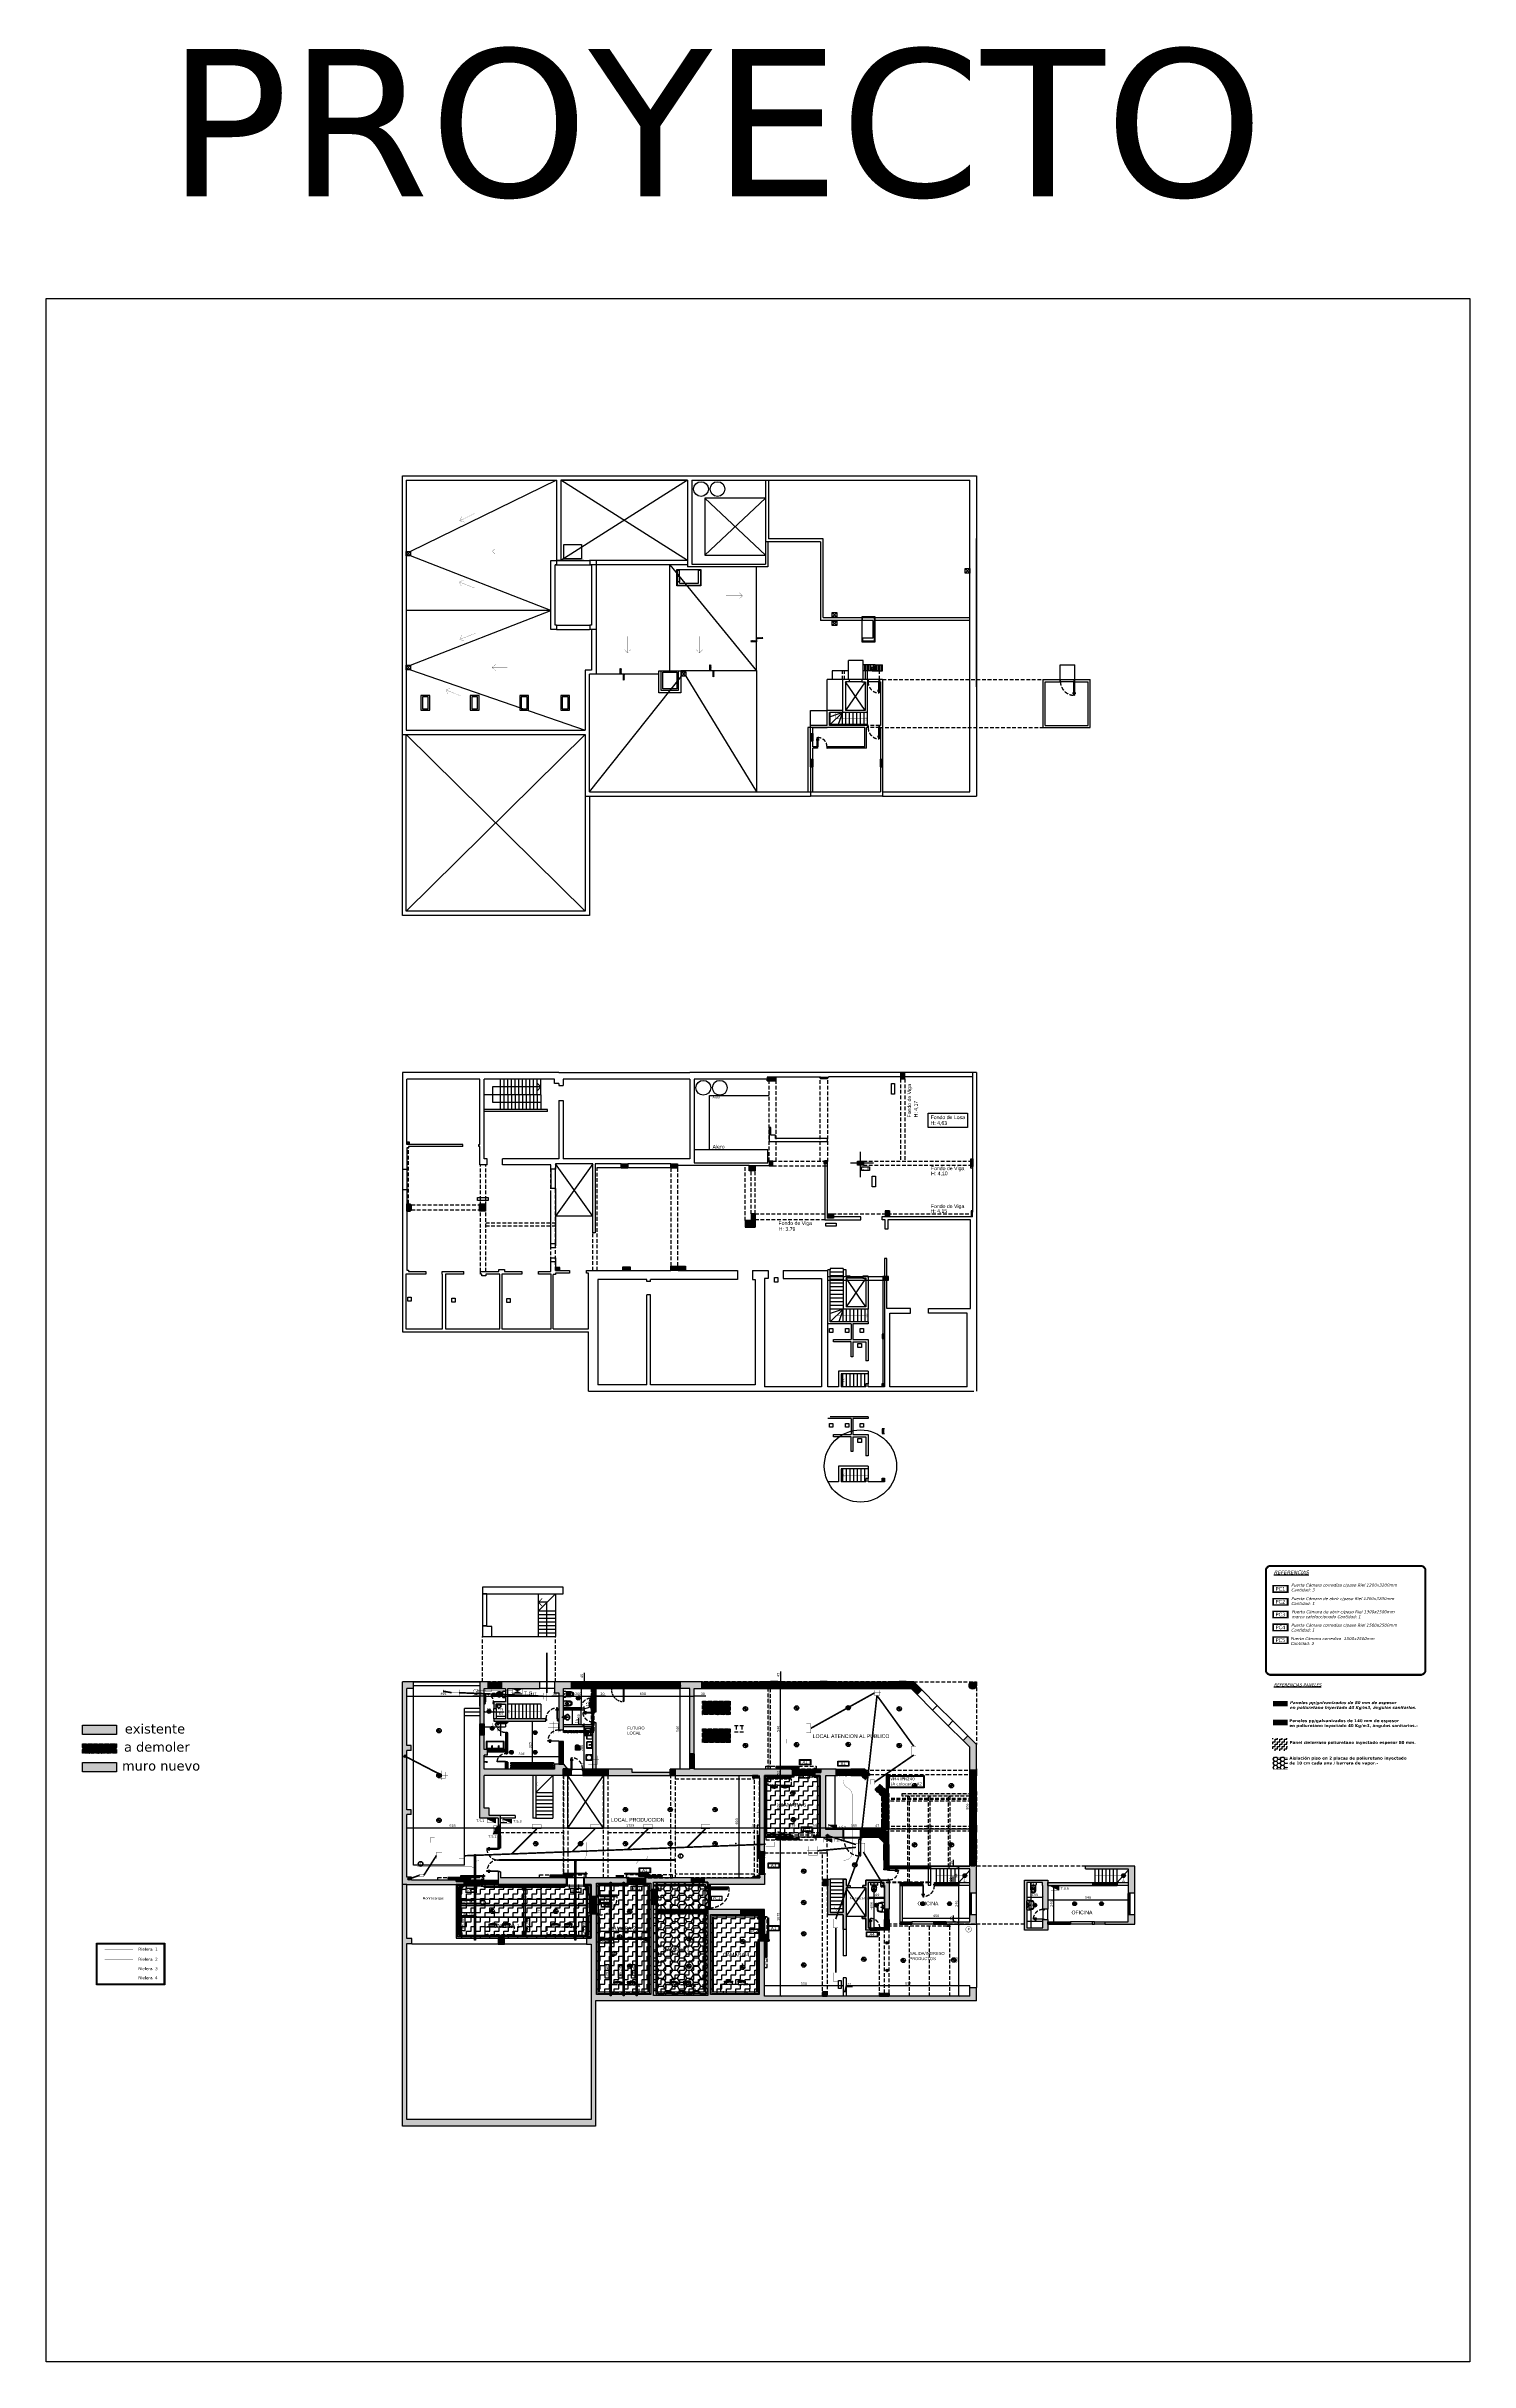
# Model space of a CAD drawing. Header units: millimetres. Extents: x 58411 to 366943, y -302717 to -95300.
# Drawn here: x 270412 to 366943, y -252296 to -95300 of the extents above; entities that cross this region are included whole.
import ezdxf
from ezdxf.enums import TextEntityAlignment as Align

# ---------------------------------------------------------------- set-up
doc = ezdxf.new("R2010")
doc.units = ezdxf.units.MM
doc.header["$LTSCALE"] = 1000
for name, pattern in [('CONTINUA', [200, 100, 100]), ('DASHDOT', [1, 0.5, -0.25, 0, -0.25]), ('DASHED2', [0.375, 0.25, -0.125]), ('HIDDEN', [0.375, 0.25, -0.125])]:
    doc.linetypes.add(name, pattern=pattern)
for name, color, linetype in [('A-ABER', 7, 'Continuous'), ('A-Columna fe', 7, 'Continuous'), ('a-Columnas', 12, 'Continuous'), ('A-Cotas 100', 191, 'Continuous'), ('A-Des', 120, 'Continuous'), ('A-Des caños', 32, 'Continuous'), ('A-Des- evaporadores', 214, 'Continuous'), ('A-Des-CAMARAS Existentes', 7, 'Continuous'), ('A-Des-Rejillas Existentes', 6, 'Continuous'), ('A-Des-Rel', 6, 'Continuous'), ('A-Desagues y Pendientes', 240, 'Continuous'), ('A-electric. circ.1', 214, 'Continuous'), ('A-Electricidad', 1, 'Continuous'), ('A-Entramado', 24, 'Continuous'), ('A-EQ', 200, 'Continuous'), ('A-Estru-dinteles', 221, 'Continuous'), ('A-Estructura', 86, 'Continuous'), ('A-HACH', 28, 'Continuous'), ('A-Mur-Ex', 7, 'Continuous'), ('A-Mur-Nuevo', 5, 'Continuous'), ('A-Murex', 52, 'Continuous'), ('A-MURHATCH NUEVOS', 24, 'Continuous'), ('A-MurNuevo', 5, 'Continuous'), ('A-Muros', 3, 'Continuous'), ('A-MURPAN', 30, 'Continuous'), ('A-Murvis', 1, 'Continuous'), ('a-murzoc', 7, 'Continuous'), ('A-PANHATCH', 40, 'Continuous'), ('A-PLAN', 4, 'DASHDOT'), ('A-Proy', 7, 'HIDDEN'), ('A-RIEL', 252, 'Continuous'), ('a-tex-estructura', 7, 'Continuous'), ('A-Vidrio', 1, 'Continuous'), ('A-Vigas Proy', 201, 'HIDDEN'), ('A-vista', 1, 'Continuous'), ('CLOACAL', 30, 'Continuous'), ('D-Des rejillas piso', 120, 'Continuous'), ('H-Aislación Piso', 151, 'Continuous'), ('H-Cielorrasos', 202, 'Continuous'), ('H-Hach mur exis', 24, 'Continuous'), ('H-Mur new', 204, 'Continuous'), ('I-Electricidad', 2, 'Continuous'), ('I-Electricidad Nave', 2, 'Continuous'), ('Txt- Entramado', 1, 'Continuous'), ('TXT-ABER 100', 1, 'Continuous'), ('TXT-ABER CAMARAS', 7, 'Continuous'), ('TXT-LOC', 2, 'Continuous'), ('TXT-LOC 100', 191, 'Continuous')]:
    doc.layers.add(name, color=color, linetype=linetype)
doc.layers.add('A-Demolido', color=24, linetype='Continuous', plot=False)
doc.layers.add('P-Ventana', color=6, linetype='Continuous', plot=False)
doc.styles.add('A-50', font='verdana.ttf', dxfattribs={"height": 100})
doc.styles.add('A-Verdana', font='verdana.ttf')
doc.styles.add('SB-50', font='swissel.ttf', dxfattribs={"height": 100})
doc.styles.add('SW-100', font='swiss.ttf', dxfattribs={"height": 200})
doc.linetypes.add('FENCELINE1', pattern='A,6.35,-2.54,[133,ltypeshp.shx,S=2.54,R=0,X=-2.54,Y=0],-2.54,25.4', length=36.83)
doc.dimstyles.new('A-V-100', dxfattribs={"dimtxt": 160, "dimasz": 80, "dimexe": 0, "dimexo": 0, "dimgap": 80, "dimtad": 1, "dimdec": 0, "dimlfac": 0.1, "dimzin": 1, "dimtxsty": 'A-Verdana', "dimblk": 'ARCHTICK', "dimcen": 0, "dimclrd": 256, "dimclre": 24, "dimadec": 0, "dimazin": 0, "dimtfac": 1, "dimtdec": 0, "dimtmove": 0, "dimatfit": 3, "dimldrblk": 'DOTSMALL', "dimfxl": 1.25, "dimarcsym": 0})
pattern_1 = [(315, (-180, 6e-11), (61.7392608, -16.8379802), [79.375, -15.875, 0, -15.875])]
pattern_2 = [(0, (0, 0), (317.5, 317.5), [317.5, -317.5]), (90, (317.5, 0), (-317.5, 317.5), [317.5, -317.5])]
pattern_3 = [(0, (-139243.9, 154710.7), (317.5, 317.5), [317.5, -317.5]), (90, (-138926.4, 154710.7), (-317.5, 317.5), [317.5, -317.5])]

# ---------------------------------------------------------------- blocks, each defined once
blk = doc.blocks.new('pp')
at = {"layer": 'A-ABER'}
for points in [[(1248920, 83508), (1248920, 83468), (1249840, 83468), (1249840, 83508)], [(1249840, 84448), (1249840, 84428), (1249880, 84428), (1249880, 84408), (1249940, 84408), (1249940, 84448)], [(1249880, 83488), (1249880, 83468), (1249840, 83468), (1249840, 83448), (1249940, 83448), (1249940, 83488)]]:
    blk.add_hatch(color=53, dxfattribs=at).paths.add_polyline_path(points)
at = {"layer": 'A-ABER', "color": 1}
for p, q in [((1248920, 83508), (1249840, 83508)), ((1248920, 83508), (1248920, 83468)), ((1249840, 83468), (1248920, 83468)), ((1249840, 83508), (1249840, 83468))]:
    blk.add_line(p, q, dxfattribs=at)
at = {"layer": 'A-ABER', "color": 24}
for points in [[(1248996, 83508), (1248996, 83518), (1249046, 83518), (1249046, 83508)], [(1248996, 83458), (1248996, 83468), (1249046, 83468), (1249046, 83458)]]:
    blk.add_lwpolyline(points, close=True, dxfattribs=at)
for points in [[(1249016, 83518), (1249016, 83558), (1249116, 83558), (1249116, 83548), (1249026, 83548), (1249026, 83518)], [(1249016, 83458), (1249016, 83418), (1249116, 83418), (1249116, 83428), (1249026, 83428), (1249026, 83458)]]:
    blk.add_lwpolyline(points, dxfattribs=at)
at = {"layer": 'A-ABER', "color": 1}
for points in [[(1249840, 84448), (1249840, 84428), (1249880, 84428), (1249880, 84408), (1249940, 84408), (1249940, 84448)], [(1249840, 83448), (1249840, 83468), (1249880, 83468), (1249880, 83488), (1249940, 83488), (1249940, 83448)]]:
    blk.add_lwpolyline(points, dxfattribs=at)
at = {"layer": 'A-ABER', "color": 24, "linetype": 'HIDDEN'}
blk.add_arc((1249871, 83478), 951, 91.83204, 178.16796, dxfattribs=at)
blk = doc.blocks.new('700')
at = {"layer": 'A-ABER'}
for points in [[(67405, -43722), (67385, -43722), (67385, -43682), (67365, -43682), (67365, -43782), (67405, -43782)], [(67385, -43682), (67385, -43062), (67425, -43062), (67425, -43682)], [(68065, -43682), (68045, -43682), (68045, -43722), (68025, -43722), (68025, -43782), (68065, -43782)]]:
    blk.add_hatch(color=53, dxfattribs=at).paths.add_polyline_path(points)
at = {"color": 24, "linetype": 'HIDDEN'}
blk.add_arc((67425, -43682), 620, 0, 90, dxfattribs=at)
at = {"layer": 'A-ABER', "color": 24}
for points in [[(67375, -43162), (67335, -43162), (67335, -43262), (67345, -43262), (67345, -43172), (67375, -43172)], [(67435, -43162), (67475, -43162), (67475, -43262), (67465, -43262), (67465, -43172), (67435, -43172)]]:
    blk.add_lwpolyline(points, dxfattribs=at)
at = {"layer": 'A-ABER', "color": 1}
for points in [[(67365, -43682), (67385, -43682), (67385, -43722), (67405, -43722), (67405, -43782), (67365, -43782)], [(67385, -43682), (67385, -43062), (67425, -43062), (67425, -43682), (67385, -43682)], [(68065, -43682), (68045, -43682), (68045, -43722), (68025, -43722), (68025, -43782), (68065, -43782)]]:
    blk.add_lwpolyline(points, dxfattribs=at)
at = {"layer": 'A-ABER', "color": 24}
for points in [[(67375, -43142), (67385, -43142), (67385, -43192), (67375, -43192)], [(67425, -43142), (67435, -43142), (67435, -43192), (67425, -43192)]]:
    blk.add_lwpolyline(points, close=True, dxfattribs=at)
blk = doc.blocks.new('puerta5')
at = {"layer": 'A-ABER'}
for points in [[(40, -40), (20, -40), (20, 0), (0, 0), (0, -100), (40, -100)], [(60, 760), (20, 760), (20, 0), (60, 0)], [(800, 0), (780, 0), (780, -40), (760, -40), (760, -100), (800, -100)]]:
    blk.add_hatch(color=53, dxfattribs=at).paths.add_polyline_path(points)
at = {"layer": 'A-ABER', "color": 24}
for points in [[(10, 660), (-30, 660), (-30, 560), (-20, 560), (-20, 650), (10, 650)], [(70, 660), (110, 660), (110, 560), (100, 560), (100, 650), (70, 650)]]:
    blk.add_lwpolyline(points, dxfattribs=at)
at = {"layer": 'A-ABER', "color": 1}
for points in [[(0, 0), (20, 0), (20, -40), (40, -40), (40, -100), (0, -100)], [(20, 0), (20, 760), (60, 760), (60, 0), (20, 0)], [(800, 0), (780, 0), (780, -40), (760, -40), (760, -100), (800, -100)]]:
    blk.add_lwpolyline(points, dxfattribs=at)
at = {"layer": 'A-ABER', "color": 24}
for points in [[(10, 680), (20, 680), (20, 630), (10, 630)], [(60, 680), (70, 680), (70, 630), (60, 630)]]:
    blk.add_lwpolyline(points, close=True, dxfattribs=at)
at = {"layer": 'A-ABER', "color": 24, "linetype": 'HIDDEN'}
blk.add_arc((40, 20), 740, 358.45184, 88.45184, dxfattribs=at)
blk = doc.blocks.new('tronera congelado')
blk.add_hatch(color=222).paths.add_polyline_path([(165, -1235), (165, -1335), (65, -1335), (65, -1385), (1439, -1385), (1439, -1335), (1339, -1335), (1339, -1235)])
at = {"color": 1}
for p, q in [((-175, -45), (-175, 45)), ((-175, 45), (-150, 45)), ((-150, 45), (-150, -45)), ((0, 0), (-150, 0)), ((-150, 0), (-150, -45)), ((0, 0), (-150, 0)), ((0, 0), (-150, 0)), ((45, 95), (0, 95)), ((0, 95), (0, 0)), ((45, 95), (45, -45)), ((-150, -45), (-175, -45)), ((-150, -1255), (-175, -1255)), ((-175, -1255), (-175, -1345)), ((-175, -1345), (-150, -1345)), ((45, -45), (-150, -45)), ((-150, -1300), (-150, -1255)), ((-150, -1345), (-150, -1255)), ((45, -1255), (-150, -1255)), ((0, -1300), (-150, -1300)), ((0, -1300), (-150, -1300)), ((0, -1395), (0, -1300)), ((45, -1395), (0, -1395)), ((45, -1395), (45, -1255)), ((165, -1335), (65, -1335)), ((65, -1335), (65, -1385)), ((1439, -1385), (65, -1385)), ((165, -1235), (1339, -1235)), ((165, -1235), (165, -1335)), ((1339, -1235), (1339, -1335)), ((1339, -1335), (1439, -1335)), ((1439, -1335), (1439, -1385))]:
    blk.add_line(p, q, dxfattribs=at)
at = {"color": 7}
for points in [[(-175, -45), (-175, -1255)], [(45, -45), (45, -1255)]]:
    blk.add_lwpolyline(points, dxfattribs=at)
at = {"color": 24, "linetype": 'HIDDEN'}
blk.add_arc((163, -1241), 1279, 355.77282, 94.38833, dxfattribs=at)
blk = doc.blocks.new('san.')
at = {"color": 7}
for p, q in [((62792, -45600), (62792, -45455)), ((62812, -45435), (63222, -45435)), ((63242, -45455), (63242, -45600)), ((63222, -45620), (62812, -45620)), ((62887, -45620), (62847, -45799)), ((63147, -45620), (63186, -45799))]:
    blk.add_line(p, q, dxfattribs=at)
at = {"color": 24}
for centre in [(62929, -45668), (63104, -45668)]:
    blk.add_circle(centre, 5, dxfattribs=at)
at = {"color": 7}
for centre, radius, start, end in [((62812, -45455), 20, 90, 180), ((63222, -45455), 20, 0, 90), ((62812, -45600), 20, 180, 270), ((64196, -45961), 1358, 173.11337, 175.08708), ((63061, -45864), 219, 175.08708, 180), ((61837, -45961), 1358, 4.91292, 6.88663), ((62972, -45864), 219, 360, 4.91292), ((63222, -45600), 20, 270, 0)]:
    blk.add_arc(centre, radius, start, end, dxfattribs=at)
for major_axis, start_param in [((0, 211), 1.5707963), ((0, 163), -1.5707963)]:
    blk.add_ellipse((63017, -45864), major_axis=major_axis, ratio=0.8305648, start_param=start_param, end_param=4.712389, dxfattribs=at)
at = {"color": 24}
for centre, major_axis, start_param, end_param in [((63017, -45966), (0, 125), -0.691554, 0.691554), ((63017, -45869), (0, 80), 1.5707963, 4.712389), ((63017, -45993), (0, 125), -0.6553353, 0.6553353)]:
    blk.add_ellipse(centre, major_axis=major_axis, ratio=0.75, start_param=start_param, end_param=end_param, dxfattribs=at)
blk = doc.blocks.new('2SALADA2')
at = {"color": 7}
for p, q in [((-0.3, 0), (0.3, 0)), ((0.21, -0.13), (-0.21, -0.13))]:
    blk.add_line(p, q, dxfattribs=at)
for centre, radius in [((-0.1, -0.07), 0.015), ((0, -0.07), 0.0175), ((0, -0.21), 0.023), ((0.1, -0.07), 0.015)]:
    blk.add_circle(centre, radius, dxfattribs=at)
for centre, radius, start, end in [((-0.3, -0.01), 0.01, 90, 173.6262), ((0.3, -0.01), 0.01, 6.3738, 90), ((1.18, -0.18), 1.5, 173.6262, 182.693), ((0.19, -0.22), 0.5, 182.693, 199.3406), ((-0.13, -0.34), 0.16, 199.3406, 257.4429), ((-0.23, -0.17), 0.04, 95.5937, 179.6995), ((1.19, -0.22), 1.45, 178.0234, 180.898), ((0.19, -0.22), 0.454, 182.693, 199.3406), ((-0.13, -0.34), 0.114, 199.3406, 257.4429), ((-0.21, -0.38), 0.25, 90, 95.5937), ((-0.06, 0), 0.5, 257.4429, 266.4982), ((-0.06, 0), 0.454, 257.4429, 266.4982), ((0, 1), 1.45, 266.4982, 273.5018), ((0, 1), 1.5, 266.4982, 273.5018), ((0.06, 0), 0.454, 273.5018, 282.5571), ((0.06, 0), 0.5, 273.5018, 282.5571), ((0.13, -0.34), 0.114, 282.5571, 340.6594), ((0.13, -0.34), 0.16, 282.5571, 340.6594), ((0.21, -0.38), 0.25, 84.4063, 90), ((0.23, -0.17), 0.04, 0.3005, 84.4063), ((-0.19, -0.22), 0.454, 340.6594, 357.307), ((-1.19, -0.22), 1.45, 359.102, 1.9766), ((-0.19, -0.22), 0.5, 340.6594, 357.307), ((-1.18, -0.18), 1.5, 357.307, 6.3738)]:
    blk.add_arc(centre, radius, start, end, dxfattribs=at)
blk = doc.blocks.new('P60-10')
at = {"color": 1}
for points in [[(0, -100), (20, -100), (20, -60), (40, -60), (40, 0), (0, 0), (0, -100)], [(600, -100), (580, -100), (580, -60), (560, -60), (560, 0), (600, 0), (600, -100)]]:
    blk.add_lwpolyline(points, dxfattribs=at)
blk.add_lwpolyline([(20, -660), (60, -660), (60, -100), (20, -100)], close=True, dxfattribs=at)
at = {"color": 24, "linetype": 'HIDDEN'}
blk.add_arc((17, -99), 563, 274.34914, 359.89305, dxfattribs=at)
blk = doc.blocks.new('2SAINDA')
at = {"color": 7, "linetype": 'ByBlock'}
for p, q in [((0, 0.19), (0, -0.19)), ((0.02, 0.2), (0.14, 0.2)), ((0.16, 0.19), (0.16, 0.19)), ((0.18, -0.16), (0.18, 0.16)), ((0.28, 0.16), (0.26, 0.18)), ((0.02, -0.2), (0.14, -0.2)), ((0.16, -0.19), (0.16, -0.19)), ((0.28, -0.16), (0.26, -0.18))]:
    blk.add_line(p, q, dxfattribs=at)
at = {"color": 24, "linetype": 'ByBlock'}
for p, q in [((0.44, 0.05), (0.42, 0.05)), ((0.44, -0.05), (0.42, -0.05))]:
    blk.add_line(p, q, dxfattribs=at)
at = {"color": 7, "linetype": 'ByBlock'}
blk.add_circle((0.09, 0), 0.0135, dxfattribs=at)
blk.add_circle((0.09, 0), 0.0135, dxfattribs=at)
at = {"color": 24, "linetype": 'ByBlock'}
for centre in [(0.24, 0.08), (0.24, -0.08)]:
    blk.add_circle(centre, 0.0075, dxfattribs=at)
at = {"color": 7, "linetype": 'ByBlock'}
for centre, radius, start, end in [((0.02, 0.18), 0.02, 90, 155.6901), ((0.14, 0.18), 0.019, 34.9372, 90), ((0.15, 0.16), 0.025, 23.3776, 73.7848), ((0.38, -5.32), 5.5, 89.2905, 92.1362), ((0.15, 0.16), 0.025, 360, 23.3776), ((0.29, 0.17), 0.02, 225, 270.9364), ((0.38, -5.32), 5.48, 89.2905, 90.9364), ((0.38, -5.32), 5.44, 89.2905, 90.1648), ((0.38, -5.32), 5.44, 89.2905, 90.1648), ((0.44, -0.37), 0.55, 75.4605, 89.2905), ((0.44, -0.37), 0.526, 75.4605, 89.2905), ((0.44, -0.37), 0.49, 75.4605, 89.2905), ((0.55, 0.03), 0.134, 8.8162, 75.4605), ((0.55, 0.03), 0.11, 8.8162, 75.4605), ((0.36, 0), 0.306, 351.1838, 8.8162), ((0.36, 0), 0.33, 351.1838, 8.8162), ((0.02, -0.18), 0.02, 204.3099, 270), ((0.14, -0.18), 0.019, 270, 325.0628), ((0.15, -0.16), 0.025, 286.2152, 336.6224), ((0.15, -0.16), 0.025, 336.6224, 0), ((0.38, 5.32), 5.5, 267.8638, 270.7095), ((0.29, -0.17), 0.02, 89.0636, 135), ((0.38, 5.32), 5.48, 269.0636, 270.7095), ((0.44, 0.37), 0.526, 270.7095, 284.5395), ((0.44, 0.37), 0.55, 270.7095, 284.5395), ((0.55, -0.03), 0.134, 284.5395, 351.1838)]:
    blk.add_arc(centre, radius, start, end, dxfattribs=at)
at = {"color": 24, "linetype": 'ByBlock'}
for centre, radius, start, end in [((0.49, 0), 0.2, 160.016, 199.984), ((0.49, 0), 0.196, 160.016, 199.984), ((0.37, 0.04), 0.075, 90.1648, 160.016), ((0.37, 0.04), 0.071, 90.1648, 160.016), ((0.42, 0.03), 0.02, 90, 170.2849), ((0.58, 0), 0.18, 170.2849, 189.7151), ((0.44, 0), 0.047, 0, 90), ((0.44, 0), 0.047, 270, 0), ((0.44, -0.37), 0.486, 75.4605, 89.2905), ((0.55, 0.03), 0.07, 8.8162, 75.4605), ((0.55, 0.03), 0.074, 8.8162, 75.4605), ((0.36, 0), 0.27, 351.1838, 8.8162), ((0.36, 0), 0.266, 351.1838, 8.8162), ((0.37, -0.04), 0.075, 199.984, 269.8352), ((0.37, -0.04), 0.071, 199.984, 269.8352), ((0.38, 5.32), 5.44, 269.8352, 270.7095), ((0.38, 5.32), 5.44, 269.8352, 270.7095), ((0.42, -0.03), 0.02, 189.7151, 270), ((0.44, 0.37), 0.49, 270.7095, 284.5395), ((0.44, 0.37), 0.486, 270.7095, 284.5395), ((0.55, -0.03), 0.074, 284.5395, 351.1838), ((0.55, -0.03), 0.07, 284.5395, 351.1838), ((0.55, -0.03), 0.11, 284.5395, 351.1838)]:
    blk.add_arc(centre, radius, start, end, dxfattribs=at)
blk = doc.blocks.new('2SABIDA')
at = {"color": 7, "linetype": 'ByBlock'}
for p, q in [((0, 0.14), (0, -0.14)), ((0.01, 0.15), (0.01, 0.15)), ((0.01, 0.15), (0.03, 0.15)), ((0.04, 0.14), (0.04, -0.14)), ((0.01, -0.15), (0.03, -0.15)), ((0.01, -0.15), (0.01, -0.15))]:
    blk.add_line(p, q, dxfattribs=at)
at = {"color": 24, "linetype": 'ByBlock'}
for p, q in [((0.3, 0.05), (0.29, 0.05)), ((0.3, -0.05), (0.29, -0.05))]:
    blk.add_line(p, q, dxfattribs=at)
for centre in [(0.12, 0.08), (0.12, -0.08)]:
    blk.add_circle(centre, 0.0075, dxfattribs=at)
at = {"color": 7, "linetype": 'ByBlock'}
for centre, radius, start, end in [((0.01, 0.14), 0.006, 90, 180), ((0.01, 0.16), 0.01, 270, 351.3959), ((0.03, 0.15), 0.02, 92.3262, 171.3959), ((0.26, -5.32), 5.5, 89.2063, 92.3262), ((0.03, 0.14), 0.01, 0, 90), ((0.15, 0.16), 0.015, 30.942, 91.0776), ((0.18, 0.18), 0.015, 210.942, 270.8066), ((0.26, -5.32), 5.49, 89.2063, 90.8066), ((0.33, -0.37), 0.55, 75.7283, 90), ((0.33, -0.37), 0.535, 75.7283, 90), ((0.44, 0.03), 0.135, 8.8354, 75.7283), ((0.44, 0.03), 0.12, 8.8354, 75.7283), ((0.24, 0), 0.315, 351.1646, 8.8354), ((0.24, 0), 0.33, 351.1646, 8.8354), ((0.01, -0.14), 0.006, 180, 270), ((0.01, -0.16), 0.01, 8.6041, 90), ((0.03, -0.15), 0.02, 188.6041, 267.6738), ((0.03, -0.14), 0.01, 270, 0), ((0.26, 5.32), 5.5, 267.6738, 270.7937), ((0.15, -0.16), 0.015, 268.9224, 329.058), ((0.18, -0.18), 0.015, 89.1934, 149.058), ((0.26, 5.32), 5.49, 269.1934, 270.7937), ((0.33, 0.37), 0.535, 270, 284.2717), ((0.33, 0.37), 0.55, 270, 284.2717), ((0.44, -0.03), 0.12, 284.2717, 351.1646), ((0.44, -0.03), 0.135, 284.2717, 351.1646)]:
    blk.add_arc(centre, radius, start, end, dxfattribs=at)
at = {"color": 24, "linetype": 'ByBlock'}
for centre, radius, start, end in [((0.37, 0), 0.2, 159.8658, 200.1342), ((0.37, 0), 0.197, 159.8658, 200.1342), ((0.26, 0.04), 0.075, 90.0191, 159.8658), ((0.26, 0.04), 0.072, 90.0191, 159.8658), ((0.26, -5.32), 5.44, 89.2063, 90.0191), ((0.26, -5.32), 5.44, 89.2063, 90.0191), ((0.29, 0.03), 0.02, 90, 170.2849), ((0.45, 0), 0.18, 170.2849, 189.7151), ((0.3, 0), 0.047, 0, 90), ((0.3, 0), 0.047, 270, 0), ((0.33, -0.37), 0.49, 75.7283, 90), ((0.33, -0.37), 0.487, 75.7283, 90), ((0.44, 0.03), 0.0747, 8.8354, 75.7283), ((0.44, 0.03), 0.0717, 8.8354, 75.7283), ((0.24, 0), 0.267, 351.1646, 8.8354), ((0.24, 0), 0.27, 351.1646, 8.8354), ((0.26, -0.04), 0.072, 200.1342, 269.9809), ((0.26, -0.04), 0.075, 200.1342, 269.9809), ((0.26, 5.32), 5.44, 269.9809, 270.7937), ((0.26, 5.32), 5.44, 269.9809, 270.7937), ((0.29, -0.03), 0.02, 189.7151, 270), ((0.33, 0.37), 0.487, 270, 284.2717), ((0.33, 0.37), 0.49, 270, 284.2717), ((0.44, -0.03), 0.0717, 284.2717, 351.1646), ((0.44, -0.03), 0.0747, 284.2717, 351.1646)]:
    blk.add_arc(centre, radius, start, end, dxfattribs=at)
blk = doc.blocks.new('LAVABLAVAS')
at = {"color": 1}
blk.add_lwpolyline([(0, 0), (0, -80), (160, -80), (160, 0), (0, 0)], dxfattribs=at)
at = {"layer": 'A-EQ', "color": 7}
for p, q in [((0, 0), (0, -490)), ((218, 0), (160, 0)), ((218, 2), (218, -22)), ((378, 2), (218, 2)), ((378, -22), (378, 2)), ((490, 0), (378, 0)), ((490, -490), (490, 0)), ((0, -490), (122, -490)), ((80, -80), (80, -105)), ((80, -105), (260, -105)), ((149, -490), (341, -490)), ((218, -20), (160, -20)), ((205, -240), (205, -395)), ((400, -240), (205, -240)), ((205, -395), (400, -395)), ((218, -22), (378, -22)), ((260, -105), (260, -22)), ((368, -490), (490, -490)), ((400, -395), (400, -240))]:
    blk.add_line(p, q, dxfattribs=at)
at = {"layer": 'A-EQ', "color": 24}
for p, q in [((20, -80), (20, -470)), ((20, -470), (30, -470)), ((30, -460), (30, -480)), ((30, -480), (460, -480)), ((122, -480), (122, -485)), ((149, -480), (122, -480)), ((122, -485), (149, -485)), ((122, -487), (122, -492)), ((149, -487), (122, -487)), ((122, -492), (149, -492)), ((149, -485), (149, -480)), ((149, -492), (149, -487)), ((218, -20), (160, -20)), ((225, -260), (225, -375)), ((380, -260), (225, -260)), ((225, -375), (380, -375)), ((235, -260), (235, -375)), ((265, -260), (265, -375)), ((295, -260), (295, -375)), ((325, -260), (325, -375)), ((341, -480), (368, -480)), ((341, -485), (341, -480)), ((368, -485), (341, -485)), ((341, -487), (368, -487)), ((341, -492), (341, -487)), ((368, -492), (341, -492)), ((355, -260), (355, -375)), ((368, -480), (368, -485)), ((368, -487), (368, -492)), ((470, -20), (378, -20)), ((380, -375), (380, -260)), ((460, -480), (460, -460)), ((460, -470), (470, -470)), ((470, -470), (470, -20))]:
    blk.add_line(p, q, dxfattribs=at)
at = {"layer": 'A-EQ'}
for p, q in [((82, -80), (82, -103)), ((82, -103), (258, -103)), ((218, -22), (160, -22)), ((258, -103), (258, -22))]:
    blk.add_line(p, q, dxfattribs=at)
at = {"layer": 'A-EQ', "color": 7}
blk.add_lwpolyline([(710, 25), (500, 25), (500, -375), (710, -375)], close=True, dxfattribs=at)
at = {"layer": 'A-EQ', "color": 24}
blk.add_lwpolyline([(700, 15), (510, 15), (510, -365), (700, -365)], close=True, dxfattribs=at)
at = {"layer": 'A-EQ'}
blk.add_lwpolyline([(460, -460), (30, -460), (460, -460), (460, -120), (30, -120), (30, -460)], close=True, dxfattribs=at)
at = {"layer": 'A-EQ', "color": 1, "linetype": 'DASHED2', "ltscale": 10}
blk.add_circle((298, -10), 12.5, dxfattribs=at)
at = {"layer": 'A-EQ', "color": 1, "linetype": 'ByBlock', "ltscale": 10}
for centre in [(236, -10), (357, -10)]:
    blk.add_circle(centre, 9.95, dxfattribs=at)
blk = doc.blocks.new('LM-CHICO')
at = {"color": 7}
for p, q in [((-225, 400), (225, 400)), ((-225, 50), (-225, 400)), ((225, 50), (-225, 50)), ((195, 30), (-195, 30)), ((-195, 30), (-195, 0)), ((195, 0), (-195, 0)), ((-15, 80), (-15, 230)), ((15, 80), (15, 230)), ((195, 30), (195, 0)), ((225, 50), (225, 400))]:
    blk.add_line(p, q, dxfattribs=at)
for p, q in [((-195, 370), (195, 370)), ((-195, 80), (-195, 370)), ((195, 80), (-195, 80)), ((195, 80), (195, 370))]:
    blk.add_line(p, q)
at = {"color": 24}
for p, q in [((-125, 30), (-125, 50)), ((125, 30), (125, 50))]:
    blk.add_line(p, q, dxfattribs=at)
at = {"color": 7}
blk.add_arc((0, 231), 15.1, 355.30433, 184.69567, dxfattribs=at)
blk = doc.blocks.new('Cesto')
at = {"color": 24}
blk.add_lwpolyline([(0, 0), (-400, 0), (-400, 400), (0, 400)], close=True, dxfattribs=at)
at = {"color": 7}
blk.add_circle((-200, 200), 200, dxfattribs=at)
at = {"color": 200}
blk.add_circle((-200, 200), 180, dxfattribs=at)
blk = doc.blocks.new('P600')
at = {"layer": 'A-ABER'}
for points in [[(63074, -35140), (63074, -34480), (63114, -34480), (63114, -35140)], [(63074, -35140), (63074, -34480), (63114, -34480), (63114, -35140)], [(63094, -35180), (63074, -35180), (63074, -35140), (63054, -35140), (63054, -35240), (63094, -35240)], [(63094, -35180), (63074, -35180), (63074, -35140), (63054, -35140), (63054, -35240), (63094, -35240)], [(63754, -35140), (63734, -35140), (63734, -35180), (63714, -35180), (63714, -35240), (63754, -35240)], [(63754, -35140), (63734, -35140), (63734, -35180), (63714, -35180), (63714, -35240), (63754, -35240)]]:
    blk.add_hatch(color=53, dxfattribs=at).paths.add_polyline_path(points)
at = {"layer": 'A-ABER', "color": 1}
for points in [[(63074, -35140), (63074, -34480), (63114, -34480), (63114, -35140), (63074, -35140)], [(63074, -35140), (63074, -34480), (63114, -34480), (63114, -35140), (63074, -35140)], [(63054, -35140), (63074, -35140), (63074, -35180), (63094, -35180), (63094, -35240), (63054, -35240)], [(63054, -35140), (63074, -35140), (63074, -35180), (63094, -35180), (63094, -35240), (63054, -35240)], [(63754, -35140), (63734, -35140), (63734, -35180), (63714, -35180), (63714, -35240), (63754, -35240)], [(63754, -35140), (63734, -35140), (63734, -35180), (63714, -35180), (63714, -35240), (63754, -35240)]]:
    blk.add_lwpolyline(points, dxfattribs=at)
at = {"layer": 'A-ABER', "color": 24}
for points in [[(63064, -34580), (63024, -34580), (63024, -34680), (63034, -34680), (63034, -34590), (63064, -34590)], [(63064, -34580), (63024, -34580), (63024, -34680), (63034, -34680), (63034, -34590), (63064, -34590)], [(63124, -34580), (63164, -34580), (63164, -34680), (63154, -34680), (63154, -34590), (63124, -34590)], [(63124, -34580), (63164, -34580), (63164, -34680), (63154, -34680), (63154, -34590), (63124, -34590)]]:
    blk.add_lwpolyline(points, dxfattribs=at)
for points in [[(63064, -34560), (63074, -34560), (63074, -34610), (63064, -34610)], [(63064, -34560), (63074, -34560), (63074, -34610), (63064, -34610)], [(63114, -34560), (63124, -34560), (63124, -34610), (63114, -34610)], [(63114, -34560), (63124, -34560), (63124, -34610), (63114, -34610)]]:
    blk.add_lwpolyline(points, close=True, dxfattribs=at)
at = {"layer": 'A-ABER', "color": 24, "linetype": 'HIDDEN'}
blk.add_arc((63071, -35141), 663, 0.14124, 86.27894, dxfattribs=at)
blk.add_arc((63071, -35141), 663, 0.14124, 86.27894, dxfattribs=at)
blk = doc.blocks.new('puerta1')
at = {"layer": 'A-ABER'}
h = blk.add_hatch(color=53, dxfattribs=at)
h.paths.add_polyline_path([(60, 760), (20, 760), (20, 0), (60, 0)])
h.paths.add_polyline_path([(40, -40), (20, -40), (20, 0), (0, 0), (0, -100), (40, -100)])
for points in [[(1580, 0), (1580, 760), (1540, 760), (1540, 0)], [(1600, 0), (1580, 0), (1580, -40), (1560, -40), (1560, -100), (1600, -100)]]:
    blk.add_hatch(color=53, dxfattribs=at).paths.add_polyline_path(points)
at = {"layer": 'A-ABER', "color": 24}
for points in [[(10, 660), (-30, 660), (-30, 560), (-20, 560), (-20, 650), (10, 650)], [(70, 660), (110, 660), (110, 560), (100, 560), (100, 650), (70, 650)], [(1530, 660), (1490, 660), (1490, 560), (1500, 560), (1500, 650), (1530, 650)], [(1590, 660), (1630, 660), (1630, 560), (1620, 560), (1620, 650), (1590, 650)]]:
    blk.add_lwpolyline(points, dxfattribs=at)
at = {"layer": 'A-ABER', "color": 1}
for points in [[(0, 0), (20, 0), (20, -40), (40, -40), (40, -100), (0, -100)], [(20, 0), (20, 760), (60, 760), (60, 0), (20, 0)], [(1580, 0), (1580, 760), (1540, 760), (1540, 0), (1580, 0)], [(1600, 0), (1580, 0), (1580, -40), (1560, -40), (1560, -100), (1600, -100)]]:
    blk.add_lwpolyline(points, dxfattribs=at)
at = {"layer": 'A-ABER', "color": 24}
for points in [[(10, 680), (20, 680), (20, 630), (10, 630)], [(60, 680), (70, 680), (70, 630), (60, 630)], [(1530, 680), (1540, 680), (1540, 630), (1530, 630)], [(1580, 680), (1590, 680), (1590, 630), (1580, 630)]]:
    blk.add_lwpolyline(points, close=True, dxfattribs=at)
at = {"layer": 'A-ABER', "color": 24, "linetype": 'HIDDEN'}
for centre, start, end in [((24, -15), 1.10069, 87.37151), ((1576, -15), 92.62849, 178.89931)]:
    blk.add_arc(centre, 776, start, end, dxfattribs=at)
blk = doc.blocks.new('Evap camaras')
at = {"color": 7, "linetype": 'ByBlock'}
for points in [[(2000, 0), (2000, 508), (0, 508), (0, 0)], [(812, 720), (812, 653), (288, 653), (288, 720)], [(800, 508), (300, 508), (300, 653), (800, 653)], [(712, 750), (712, 720), (388, 720), (388, 750)], [(1188, 720), (1188, 653), (1712, 653), (1712, 720)], [(1200, 508), (1700, 508), (1700, 653), (1200, 653)], [(1288, 750), (1288, 720), (1612, 720), (1612, 750)]]:
    blk.add_lwpolyline(points, close=True, dxfattribs=at)
at = {"color": 200, "linetype": 'ByBlock', "const_width": 10}
for points in [[(1970, 30), (1970, 478), (30, 478), (30, 30)], [(796, 705), (796, 668), (304, 668), (304, 705)], [(1204, 705), (1204, 668), (1696, 668), (1696, 705)]]:
    blk.add_lwpolyline(points, close=True, dxfattribs=at)
at = {"color": 24, "linetype": 'ByBlock'}
for points in [[(235, 543), (235, 508), (165, 508), (165, 543)], [(165, 0), (165, -35), (235, -35), (235, 0)], [(1765, 543), (1765, 508), (1835, 508), (1835, 543)], [(1835, 0), (1835, -35), (1765, -35), (1765, 0)]]:
    blk.add_lwpolyline(points, close=True, dxfattribs=at)
at = {"color": 24, "linetype": 'ByBlock', "const_width": 10}
for points in [[(785, 523), (315, 523), (315, 638), (785, 638)], [(1215, 523), (1685, 523), (1685, 638), (1215, 638)]]:
    blk.add_lwpolyline(points, close=True, dxfattribs=at)
at = {"linetype": 'ByBlock'}
for points in [[(600, 750), (500, 750), (500, 768), (600, 768)], [(1400, 750), (1500, 750), (1500, 768), (1400, 768)]]:
    blk.add_lwpolyline(points, close=True, dxfattribs=at)
blk = doc.blocks.new('Columnas Perfiles 3')
h = blk.add_hatch(color=150)
edge = h.paths.add_edge_path()
edge.add_arc((0, 240), 75, 0, 360)
at = {"color": 24, "linetype": 'CONTINUA'}
for p, q in [((-100, 140), (-100, 340)), ((-100, 340), (100, 340)), ((100, 140), (-100, 140)), ((100, 340), (100, 140))]:
    blk.add_line(p, q, dxfattribs=at)
at = {"color": 1}
blk.add_circle((0, 240), 75, dxfattribs=at)
blk = doc.blocks.new('_ArchTick')
at = {"color": 0, "linetype": 'ByBlock', "const_width": 0.15}
blk.add_lwpolyline([(-0.5, -0.5), (0.5, 0.5)], dxfattribs=at)
blk = doc.blocks.new('*D213')
at = {"layer": 'A-Cotas 100', "color": 24, "lineweight": -2, "ltscale": 500, "transparency": 16777216}
for p, q in [((294867, -207852), (294867, -207177)), ((299817, -207852), (299817, -207177))]:
    blk.add_line(p, q, dxfattribs=at)
at = {"layer": 'A-Cotas 100', "lineweight": -2, "ltscale": 500, "transparency": 16777216}
blk.add_line((294867, -207177), (299817, -207177), dxfattribs=at)
at = {"layer": 'DEFPOINTS', "color": 0, "ltscale": 500, "transparency": 16777216}
for p in [(299817, -207177), (294867, -207852), (299817, -207852)]:
    blk.add_point(p, dxfattribs=at)
at = {"layer": 'A-Cotas 100', "lineweight": -2, "ltscale": 500, "transparency": 16777216, "xscale": 80, "yscale": 80, "zscale": 80, "rotation": 180}
blk.add_blockref('_ArchTick', (294867, -207177), dxfattribs=at)
at = {"layer": 'A-Cotas 100', "lineweight": -2, "ltscale": 500, "transparency": 16777216, "xscale": 80, "yscale": 80, "zscale": 80}
blk.add_blockref('_ArchTick', (299817, -207177), dxfattribs=at)
at = {"layer": 'A-Cotas 100', "color": 0, "ltscale": 500, "transparency": 16777216, "insert": (297342, -207014), "char_height": 160, "attachment_point": 5, "style": 'A-Verdana'}
blk.add_mtext('495', dxfattribs=at)
blk = doc.blocks.new('_DotSmall')
at = {"color": 0, "linetype": 'ByBlock', "const_width": 0.5}
blk.add_lwpolyline([(-0.0625, 0, 1), (0.0625, 0, 1)], format="xyb", close=True, dxfattribs=at)
blk = doc.blocks.new('*D214')
at = {"layer": 'A-Cotas 100', "lineweight": -2, "ltscale": 500, "transparency": 16777216}
blk.add_line((300117, -207177), (301559, -207177), dxfattribs=at)
at = {"layer": 'DEFPOINTS', "color": 0, "ltscale": 500, "transparency": 16777216}
for p in [(300117, -207177), (301559, -207177), (301559, -207177)]:
    blk.add_point(p, dxfattribs=at)
at = {"layer": 'A-Cotas 100', "lineweight": -2, "ltscale": 500, "transparency": 16777216, "xscale": 80, "yscale": 80, "zscale": 80, "rotation": 180}
blk.add_blockref('_ArchTick', (300117, -207177), dxfattribs=at)
at = {"layer": 'A-Cotas 100', "lineweight": -2, "ltscale": 500, "transparency": 16777216, "xscale": 80, "yscale": 80, "zscale": 80}
blk.add_blockref('_ArchTick', (301559, -207177), dxfattribs=at)
at = {"layer": 'A-Cotas 100', "color": 0, "ltscale": 500, "transparency": 16777216, "insert": (300838, -207017), "char_height": 160, "attachment_point": 5, "style": 'A-Verdana'}
blk.add_mtext('144', dxfattribs=at)
blk = doc.blocks.new('*D215')
at = {"layer": 'A-Cotas 100', "lineweight": -2, "ltscale": 500, "transparency": 16777216}
blk.add_line((301709, -207177), (305179, -207177), dxfattribs=at)
at = {"layer": 'DEFPOINTS', "color": 0, "ltscale": 500, "transparency": 16777216}
for p in [(301709, -207177), (305179, -207177), (305179, -207177)]:
    blk.add_point(p, dxfattribs=at)
at = {"layer": 'A-Cotas 100', "lineweight": -2, "ltscale": 500, "transparency": 16777216, "xscale": 80, "yscale": 80, "zscale": 80, "rotation": 180}
blk.add_blockref('_ArchTick', (301709, -207177), dxfattribs=at)
at = {"layer": 'A-Cotas 100', "lineweight": -2, "ltscale": 500, "transparency": 16777216, "xscale": 80, "yscale": 80, "zscale": 80}
blk.add_blockref('_ArchTick', (305179, -207177), dxfattribs=at)
at = {"layer": 'A-Cotas 100', "color": 0, "ltscale": 500, "transparency": 16777216, "insert": (303444, -207014), "char_height": 160, "attachment_point": 5, "style": 'A-Verdana'}
blk.add_mtext('347', dxfattribs=at)
blk = doc.blocks.new('*D216')
at = {"layer": 'A-Cotas 100', "lineweight": -2, "ltscale": 500, "transparency": 16777216}
blk.add_line((305479, -207177), (307479, -207177), dxfattribs=at)
at = {"layer": 'DEFPOINTS', "color": 0, "ltscale": 500, "transparency": 16777216}
for p in [(305479, -207177), (307479, -207177), (307479, -207177)]:
    blk.add_point(p, dxfattribs=at)
at = {"layer": 'A-Cotas 100', "lineweight": -2, "ltscale": 500, "transparency": 16777216, "xscale": 80, "yscale": 80, "zscale": 80, "rotation": 180}
blk.add_blockref('_ArchTick', (305479, -207177), dxfattribs=at)
at = {"layer": 'A-Cotas 100', "lineweight": -2, "ltscale": 500, "transparency": 16777216, "xscale": 80, "yscale": 80, "zscale": 80}
blk.add_blockref('_ArchTick', (307479, -207177), dxfattribs=at)
at = {"layer": 'A-Cotas 100', "color": 0, "ltscale": 500, "transparency": 16777216, "insert": (306479, -207014), "char_height": 160, "attachment_point": 5, "style": 'A-Verdana'}
blk.add_mtext('200', dxfattribs=at)
blk = doc.blocks.new('*D217')
at = {"layer": 'A-Cotas 100', "lineweight": -2, "ltscale": 500, "transparency": 16777216}
for p in [(307479, -207177), (308333, -207177)]:
    blk.add_line(p, (307679, -207177), dxfattribs=at)
at = {"layer": 'A-Cotas 100', "color": 24, "lineweight": -2, "ltscale": 500, "transparency": 16777216}
blk.add_line((307679, -207177), (307679, -207177), dxfattribs=at)
at = {"layer": 'DEFPOINTS', "color": 0, "ltscale": 500, "transparency": 16777216}
for p in [(307479, -207177), (307679, -207177), (307679, -207177)]:
    blk.add_point(p, dxfattribs=at)
at = {"layer": 'A-Cotas 100', "lineweight": -2, "ltscale": 500, "transparency": 16777216, "xscale": 80, "yscale": 80, "zscale": 80, "rotation": 180}
blk.add_blockref('_ArchTick', (307479, -207177), dxfattribs=at)
at = {"layer": 'A-Cotas 100', "lineweight": -2, "ltscale": 500, "transparency": 16777216, "xscale": 80, "yscale": 80, "zscale": 80}
blk.add_blockref('_ArchTick', (307679, -207177), dxfattribs=at)
at = {"layer": 'A-Cotas 100', "color": 0, "ltscale": 500, "transparency": 16777216, "insert": (308129, -207014), "char_height": 160, "attachment_point": 5, "style": 'A-Verdana'}
blk.add_mtext('20', dxfattribs=at)
blk = doc.blocks.new('*D218')
at = {"layer": 'A-Cotas 100', "lineweight": -2, "ltscale": 500, "transparency": 16777216}
blk.add_line((307679, -207177), (314059, -207177), dxfattribs=at)
at = {"layer": 'DEFPOINTS', "color": 0, "ltscale": 500, "transparency": 16777216}
for p in [(307679, -207177), (314059, -207177), (314059, -207177)]:
    blk.add_point(p, dxfattribs=at)
at = {"layer": 'A-Cotas 100', "lineweight": -2, "ltscale": 500, "transparency": 16777216, "xscale": 80, "yscale": 80, "zscale": 80, "rotation": 180}
blk.add_blockref('_ArchTick', (307679, -207177), dxfattribs=at)
at = {"layer": 'A-Cotas 100', "lineweight": -2, "ltscale": 500, "transparency": 16777216, "xscale": 80, "yscale": 80, "zscale": 80}
blk.add_blockref('_ArchTick', (314059, -207177), dxfattribs=at)
at = {"layer": 'A-Cotas 100', "color": 0, "ltscale": 500, "transparency": 16777216, "insert": (310869, -207014), "char_height": 160, "attachment_point": 5, "style": 'A-Verdana'}
blk.add_mtext('638', dxfattribs=at)
blk = doc.blocks.new('*D219')
at = {"layer": 'A-Cotas 100', "lineweight": -2, "ltscale": 500, "transparency": 16777216}
for p in [(314059, -207177), (315146, -207177)]:
    blk.add_line(p, (314359, -207177), dxfattribs=at)
at = {"layer": 'DEFPOINTS', "color": 0, "ltscale": 500, "transparency": 16777216}
for p in [(314059, -207177), (314359, -207177), (314359, -207177)]:
    blk.add_point(p, dxfattribs=at)
at = {"layer": 'A-Cotas 100', "lineweight": -2, "ltscale": 500, "transparency": 16777216, "xscale": 80, "yscale": 80, "zscale": 80, "rotation": 180}
blk.add_blockref('_ArchTick', (314059, -207177), dxfattribs=at)
at = {"layer": 'A-Cotas 100', "lineweight": -2, "ltscale": 500, "transparency": 16777216, "xscale": 80, "yscale": 80, "zscale": 80}
blk.add_blockref('_ArchTick', (314359, -207177), dxfattribs=at)
at = {"layer": 'A-Cotas 100', "color": 0, "ltscale": 500, "transparency": 16777216, "insert": (314942, -207014), "char_height": 160, "attachment_point": 5, "style": 'A-Verdana'}
blk.add_mtext('30', dxfattribs=at)
blk = doc.blocks.new('*D220')
at = {"layer": 'A-Cotas 100', "lineweight": -2, "ltscale": 500, "transparency": 16777216}
blk.add_line((314359, -206651), (329059, -206651), dxfattribs=at)
at = {"layer": 'DEFPOINTS', "color": 0, "ltscale": 500, "transparency": 16777216}
for p in [(314359, -206651), (329059, -206651), (329059, -206651)]:
    blk.add_point(p, dxfattribs=at)
at = {"layer": 'A-Cotas 100', "lineweight": -2, "ltscale": 500, "transparency": 16777216, "xscale": 80, "yscale": 80, "zscale": 80, "rotation": 180}
blk.add_blockref('_ArchTick', (314359, -206651), dxfattribs=at)
at = {"layer": 'A-Cotas 100', "lineweight": -2, "ltscale": 500, "transparency": 16777216, "xscale": 80, "yscale": 80, "zscale": 80}
blk.add_blockref('_ArchTick', (329059, -206651), dxfattribs=at)
at = {"layer": 'A-Cotas 100', "color": 0, "ltscale": 500, "transparency": 16777216, "insert": (321709, -206487), "char_height": 160, "attachment_point": 5, "style": 'A-Verdana'}
blk.add_mtext('1470', dxfattribs=at)
blk = doc.blocks.new('*D221')
at = {"layer": 'A-Cotas 100', "lineweight": -2, "ltscale": 500, "transparency": 16777216}
for p, q in [((305179, -207177), (304691, -207177)), ((305479, -207177), (305179, -207177))]:
    blk.add_line(p, q, dxfattribs=at)
at = {"layer": 'DEFPOINTS', "color": 0, "ltscale": 500, "transparency": 16777216}
for p in [(305179, -207177), (305179, -207177), (305479, -207177)]:
    blk.add_point(p, dxfattribs=at)
at = {"layer": 'A-Cotas 100', "lineweight": -2, "ltscale": 500, "transparency": 16777216, "xscale": 80, "yscale": 80, "zscale": 80, "rotation": 180}
blk.add_blockref('_ArchTick', (305179, -207177), dxfattribs=at)
at = {"layer": 'A-Cotas 100', "lineweight": -2, "ltscale": 500, "transparency": 16777216, "xscale": 80, "yscale": 80, "zscale": 80}
blk.add_blockref('_ArchTick', (305479, -207177), dxfattribs=at)
at = {"layer": 'A-Cotas 100', "color": 0, "ltscale": 500, "transparency": 16777216, "insert": (304895, -207014), "char_height": 160, "attachment_point": 5, "style": 'A-Verdana'}
blk.add_mtext('30', dxfattribs=at)
blk = doc.blocks.new('*D222')
at = {"layer": 'A-Cotas 100', "lineweight": -2, "ltscale": 500, "transparency": 16777216}
for p, q in [((301559, -207177), (301479, -207177)), ((301559, -207177), (301709, -207177)), ((301709, -207177), (302263, -207177))]:
    blk.add_line(p, q, dxfattribs=at)
at = {"layer": 'DEFPOINTS', "color": 0, "ltscale": 500, "transparency": 16777216}
for p in [(301559, -207177), (301709, -207177), (301709, -207177)]:
    blk.add_point(p, dxfattribs=at)
at = {"layer": 'A-Cotas 100', "lineweight": -2, "ltscale": 500, "transparency": 16777216, "xscale": 80, "yscale": 80, "zscale": 80}
blk.add_blockref('_ArchTick', (301559, -207177), dxfattribs=at)
at = {"layer": 'A-Cotas 100', "lineweight": -2, "ltscale": 500, "transparency": 16777216, "xscale": 80, "yscale": 80, "zscale": 80, "rotation": 180}
blk.add_blockref('_ArchTick', (301709, -207177), dxfattribs=at)
at = {"layer": 'A-Cotas 100', "color": 0, "ltscale": 500, "transparency": 16777216, "insert": (302066, -207015), "char_height": 160, "attachment_point": 5, "style": 'A-Verdana'}
blk.add_mtext('15', dxfattribs=at)
blk = doc.blocks.new('*D223')
at = {"layer": 'A-Cotas 100', "lineweight": -2, "ltscale": 500, "transparency": 16777216}
for p, q in [((299817, -207177), (299329, -207177)), ((300117, -207177), (299817, -207177))]:
    blk.add_line(p, q, dxfattribs=at)
at = {"layer": 'DEFPOINTS', "color": 0, "ltscale": 500, "transparency": 16777216}
for p in [(299817, -207177), (299817, -207177), (300117, -207177)]:
    blk.add_point(p, dxfattribs=at)
at = {"layer": 'A-Cotas 100', "lineweight": -2, "ltscale": 500, "transparency": 16777216, "xscale": 80, "yscale": 80, "zscale": 80, "rotation": 180}
blk.add_blockref('_ArchTick', (299817, -207177), dxfattribs=at)
at = {"layer": 'A-Cotas 100', "lineweight": -2, "ltscale": 500, "transparency": 16777216, "xscale": 80, "yscale": 80, "zscale": 80}
blk.add_blockref('_ArchTick', (300117, -207177), dxfattribs=at)
at = {"layer": 'A-Cotas 100', "color": 0, "ltscale": 500, "transparency": 16777216, "insert": (299533, -207014), "char_height": 160, "attachment_point": 5, "style": 'A-Verdana'}
blk.add_mtext('30', dxfattribs=at)
blk = doc.blocks.new('*D224')
at = {"layer": 'A-Cotas 100', "color": 24, "lineweight": -2, "ltscale": 500, "transparency": 16777216}
blk.add_line((294867, -216150), (294867, -216108), dxfattribs=at)
at = {"layer": 'A-Cotas 100', "lineweight": -2, "ltscale": 500, "transparency": 16777216}
blk.add_line((294867, -216108), (301048, -216108), dxfattribs=at)
at = {"layer": 'DEFPOINTS', "color": 0, "ltscale": 500, "transparency": 16777216}
for p in [(294867, -216150), (301048, -216108), (301048, -216108)]:
    blk.add_point(p, dxfattribs=at)
at = {"layer": 'A-Cotas 100', "lineweight": -2, "ltscale": 500, "transparency": 16777216, "xscale": 80, "yscale": 80, "zscale": 80, "rotation": 180}
blk.add_blockref('_ArchTick', (294867, -216108), dxfattribs=at)
at = {"layer": 'A-Cotas 100', "lineweight": -2, "ltscale": 500, "transparency": 16777216, "xscale": 80, "yscale": 80, "zscale": 80}
blk.add_blockref('_ArchTick', (301048, -216108), dxfattribs=at)
at = {"layer": 'A-Cotas 100', "color": 0, "ltscale": 500, "transparency": 16777216, "insert": (297957, -215945), "char_height": 160, "attachment_point": 5, "style": 'A-Verdana'}
blk.add_mtext('618', dxfattribs=at)
blk = doc.blocks.new('*D225')
at = {"layer": 'A-Cotas 100', "lineweight": -2, "ltscale": 500, "transparency": 16777216}
for p, q in [((301048, -216108), (301218, -216108)), ((301133, -216108), (301241, -215747)), ((301241, -215747), (301637, -215747))]:
    blk.add_line(p, q, dxfattribs=at)
at = {"layer": 'DEFPOINTS', "color": 0, "ltscale": 500, "transparency": 16777216}
for p in [(301048, -216108), (301218, -216108), (301218, -216108)]:
    blk.add_point(p, dxfattribs=at)
at = {"layer": 'A-Cotas 100', "lineweight": -2, "ltscale": 500, "transparency": 16777216, "xscale": 80, "yscale": 80, "zscale": 80, "rotation": 180}
blk.add_blockref('_ArchTick', (301048, -216108), dxfattribs=at)
at = {"layer": 'A-Cotas 100', "lineweight": -2, "ltscale": 500, "transparency": 16777216, "xscale": 80, "yscale": 80, "zscale": 80}
blk.add_blockref('_ArchTick', (301218, -216108), dxfattribs=at)
at = {"layer": 'A-Cotas 100', "color": 0, "ltscale": 500, "transparency": 16777216, "insert": (301439, -215587), "char_height": 160, "attachment_point": 5, "style": 'A-Verdana'}
blk.add_mtext('17', dxfattribs=at)
blk = doc.blocks.new('*D226')
at = {"layer": 'A-Cotas 100', "lineweight": -2, "ltscale": 500, "transparency": 16777216}
blk.add_line((301218, -216108), (318808, -216108), dxfattribs=at)
at = {"layer": 'DEFPOINTS', "color": 0, "ltscale": 500, "transparency": 16777216}
for p in [(301218, -216108), (318808, -216108), (318808, -216108)]:
    blk.add_point(p, dxfattribs=at)
at = {"layer": 'A-Cotas 100', "lineweight": -2, "ltscale": 500, "transparency": 16777216, "xscale": 80, "yscale": 80, "zscale": 80, "rotation": 180}
blk.add_blockref('_ArchTick', (301218, -216108), dxfattribs=at)
at = {"layer": 'A-Cotas 100', "lineweight": -2, "ltscale": 500, "transparency": 16777216, "xscale": 80, "yscale": 80, "zscale": 80}
blk.add_blockref('_ArchTick', (318808, -216108), dxfattribs=at)
at = {"layer": 'A-Cotas 100', "color": 0, "ltscale": 500, "transparency": 16777216, "insert": (310013, -215945), "char_height": 160, "attachment_point": 5, "style": 'A-Verdana'}
blk.add_mtext('1759', dxfattribs=at)
blk = doc.blocks.new('*D227')
at = {"layer": 'A-Cotas 100', "lineweight": -2, "ltscale": 500, "transparency": 16777216}
for p, q in [((318178, -216108), (318808, -216108)), ((318808, -216108), (319108, -216108))]:
    blk.add_line(p, q, dxfattribs=at)
at = {"layer": 'DEFPOINTS', "color": 0, "ltscale": 500, "transparency": 16777216}
for p in [(318808, -216108), (319108, -216108), (319108, -216108)]:
    blk.add_point(p, dxfattribs=at)
at = {"layer": 'A-Cotas 100', "lineweight": -2, "ltscale": 500, "transparency": 16777216, "xscale": 80, "yscale": 80, "zscale": 80, "rotation": 180}
blk.add_blockref('_ArchTick', (318808, -216108), dxfattribs=at)
at = {"layer": 'A-Cotas 100', "lineweight": -2, "ltscale": 500, "transparency": 16777216, "xscale": 80, "yscale": 80, "zscale": 80}
blk.add_blockref('_ArchTick', (319108, -216108), dxfattribs=at)
at = {"layer": 'A-Cotas 100', "color": 0, "ltscale": 500, "transparency": 16777216, "insert": (318382, -215945), "char_height": 160, "attachment_point": 5, "style": 'A-Verdana'}
blk.add_mtext('30', dxfattribs=at)
blk = doc.blocks.new('*D228')
at = {"layer": 'A-Cotas 100', "lineweight": -2, "ltscale": 500, "transparency": 16777216}
blk.add_line((319108, -216108), (322903, -216108), dxfattribs=at)
at = {"layer": 'DEFPOINTS', "color": 0, "ltscale": 500, "transparency": 16777216}
for p in [(319108, -216108), (322903, -216108), (322903, -216108)]:
    blk.add_point(p, dxfattribs=at)
at = {"layer": 'A-Cotas 100', "lineweight": -2, "ltscale": 500, "transparency": 16777216, "xscale": 80, "yscale": 80, "zscale": 80, "rotation": 180}
blk.add_blockref('_ArchTick', (319108, -216108), dxfattribs=at)
at = {"layer": 'A-Cotas 100', "lineweight": -2, "ltscale": 500, "transparency": 16777216, "xscale": 80, "yscale": 80, "zscale": 80}
blk.add_blockref('_ArchTick', (322903, -216108), dxfattribs=at)
at = {"layer": 'A-Cotas 100', "color": 0, "ltscale": 500, "transparency": 16777216, "insert": (321005, -215945), "char_height": 160, "attachment_point": 5, "style": 'A-Verdana'}
blk.add_mtext('379', dxfattribs=at)
blk = doc.blocks.new('*D229')
at = {"layer": 'A-Cotas 100', "lineweight": -2, "ltscale": 500, "transparency": 16777216}
for p, q in [((322304, -216108), (322903, -216108)), ((322903, -216108), (323279, -216108))]:
    blk.add_line(p, q, dxfattribs=at)
at = {"layer": 'DEFPOINTS', "color": 0, "ltscale": 500, "transparency": 16777216}
for p in [(322903, -216108), (323279, -216108), (323279, -216108)]:
    blk.add_point(p, dxfattribs=at)
at = {"layer": 'A-Cotas 100', "lineweight": -2, "ltscale": 500, "transparency": 16777216, "xscale": 80, "yscale": 80, "zscale": 80, "rotation": 180}
blk.add_blockref('_ArchTick', (322903, -216108), dxfattribs=at)
at = {"layer": 'A-Cotas 100', "lineweight": -2, "ltscale": 500, "transparency": 16777216, "xscale": 80, "yscale": 80, "zscale": 80}
blk.add_blockref('_ArchTick', (323279, -216108), dxfattribs=at)
at = {"layer": 'A-Cotas 100', "color": 0, "ltscale": 500, "transparency": 16777216, "insert": (322508, -215945), "char_height": 160, "attachment_point": 5, "style": 'A-Verdana'}
blk.add_mtext('38', dxfattribs=at)
blk = doc.blocks.new('*D230')
at = {"layer": 'A-Cotas 100', "lineweight": -2, "ltscale": 500, "transparency": 16777216}
blk.add_line((323279, -216108), (327079, -216108), dxfattribs=at)
at = {"layer": 'DEFPOINTS', "color": 0, "ltscale": 500, "transparency": 16777216}
for p in [(323279, -216108), (327079, -216108), (327079, -216108)]:
    blk.add_point(p, dxfattribs=at)
at = {"layer": 'A-Cotas 100', "lineweight": -2, "ltscale": 500, "transparency": 16777216, "xscale": 80, "yscale": 80, "zscale": 80, "rotation": 180}
blk.add_blockref('_ArchTick', (323279, -216108), dxfattribs=at)
at = {"layer": 'A-Cotas 100', "lineweight": -2, "ltscale": 500, "transparency": 16777216, "xscale": 80, "yscale": 80, "zscale": 80}
blk.add_blockref('_ArchTick', (327079, -216108), dxfattribs=at)
at = {"layer": 'A-Cotas 100', "color": 0, "ltscale": 500, "transparency": 16777216, "insert": (325179, -215945), "char_height": 160, "attachment_point": 5, "style": 'A-Verdana'}
blk.add_mtext('380', dxfattribs=at)
blk = doc.blocks.new('*D231')
at = {"layer": 'A-Cotas 100', "lineweight": -2, "ltscale": 500, "transparency": 16777216}
for p, q in [((326550, -216108), (327079, -216108)), ((327079, -216108), (327553, -216108))]:
    blk.add_line(p, q, dxfattribs=at)
at = {"layer": 'DEFPOINTS', "color": 0, "ltscale": 500, "transparency": 16777216}
for p in [(327079, -216108), (327553, -216108), (327553, -216108)]:
    blk.add_point(p, dxfattribs=at)
at = {"layer": 'A-Cotas 100', "lineweight": -2, "ltscale": 500, "transparency": 16777216, "xscale": 80, "yscale": 80, "zscale": 80, "rotation": 180}
blk.add_blockref('_ArchTick', (327079, -216108), dxfattribs=at)
at = {"layer": 'A-Cotas 100', "lineweight": -2, "ltscale": 500, "transparency": 16777216, "xscale": 80, "yscale": 80, "zscale": 80}
blk.add_blockref('_ArchTick', (327553, -216108), dxfattribs=at)
at = {"layer": 'A-Cotas 100', "color": 0, "ltscale": 500, "transparency": 16777216, "insert": (326759, -215948), "char_height": 160, "attachment_point": 5, "style": 'A-Verdana'}
blk.add_mtext('47', dxfattribs=at)
blk = doc.blocks.new('*D232')
at = {"layer": 'A-Cotas 100', "lineweight": -2, "ltscale": 500, "transparency": 16777216}
blk.add_line((327553, -216160), (333038, -216160), dxfattribs=at)
at = {"layer": 'DEFPOINTS', "color": 0, "ltscale": 500, "transparency": 16777216}
for p in [(327553, -216160), (333038, -216160), (333038, -216160)]:
    blk.add_point(p, dxfattribs=at)
at = {"layer": 'A-Cotas 100', "lineweight": -2, "ltscale": 500, "transparency": 16777216, "xscale": 80, "yscale": 80, "zscale": 80, "rotation": 180}
blk.add_blockref('_ArchTick', (327553, -216160), dxfattribs=at)
at = {"layer": 'A-Cotas 100', "lineweight": -2, "ltscale": 500, "transparency": 16777216, "xscale": 80, "yscale": 80, "zscale": 80}
blk.add_blockref('_ArchTick', (333038, -216160), dxfattribs=at)
at = {"layer": 'A-Cotas 100', "color": 0, "ltscale": 500, "transparency": 16777216, "insert": (330295, -215997), "char_height": 160, "attachment_point": 5, "style": 'A-Verdana'}
blk.add_mtext('548', dxfattribs=at)
blk = doc.blocks.new('*D233')
at = {"layer": 'A-Cotas 100', "lineweight": -2, "ltscale": 500, "transparency": 16777216}
blk.add_line((333038, -216160), (333488, -216160), dxfattribs=at)
at = {"layer": 'DEFPOINTS', "color": 0, "ltscale": 500, "transparency": 16777216}
for p in [(333038, -216160), (333488, -216160), (333488, -216160)]:
    blk.add_point(p, dxfattribs=at)
at = {"layer": 'A-Cotas 100', "lineweight": -2, "ltscale": 500, "transparency": 16777216, "xscale": 80, "yscale": 80, "zscale": 80, "rotation": 180}
blk.add_blockref('_ArchTick', (333038, -216160), dxfattribs=at)
at = {"layer": 'A-Cotas 100', "lineweight": -2, "ltscale": 500, "transparency": 16777216, "xscale": 80, "yscale": 80, "zscale": 80}
blk.add_blockref('_ArchTick', (333488, -216160), dxfattribs=at)
at = {"layer": 'A-Cotas 100', "color": 0, "ltscale": 500, "transparency": 16777216, "insert": (333263, -215999), "char_height": 160, "attachment_point": 5, "style": 'A-Verdana'}
blk.add_mtext('45', dxfattribs=at)
blk = doc.blocks.new('*D234')
at = {"layer": 'A-Cotas 100', "color": 24, "lineweight": -2, "ltscale": 500, "transparency": 16777216}
for p, q in [((324668, -227220), (324668, -226822)), ((333038, -227220), (333038, -226822))]:
    blk.add_line(p, q, dxfattribs=at)
at = {"layer": 'A-Cotas 100', "lineweight": -2, "ltscale": 500, "transparency": 16777216}
blk.add_line((333038, -226822), (324668, -226822), dxfattribs=at)
at = {"layer": 'DEFPOINTS', "color": 0, "ltscale": 500, "transparency": 16777216}
for p in [(324668, -226822), (324668, -227220), (333038, -227220)]:
    blk.add_point(p, dxfattribs=at)
at = {"layer": 'A-Cotas 100', "lineweight": -2, "ltscale": 500, "transparency": 16777216, "xscale": 80, "yscale": 80, "zscale": 80, "rotation": 180}
blk.add_blockref('_ArchTick', (324668, -226822), dxfattribs=at)
at = {"layer": 'A-Cotas 100', "lineweight": -2, "ltscale": 500, "transparency": 16777216, "xscale": 80, "yscale": 80, "zscale": 80}
blk.add_blockref('_ArchTick', (333038, -226822), dxfattribs=at)
at = {"layer": 'A-Cotas 100', "color": 0, "ltscale": 500, "transparency": 16777216, "insert": (328853, -226658), "char_height": 160, "attachment_point": 5, "style": 'A-Verdana'}
blk.add_mtext('837', dxfattribs=at)
blk = doc.blocks.new('*D235')
at = {"layer": 'A-Cotas 100', "lineweight": -2, "ltscale": 500, "transparency": 16777216}
for p, q in [((324668, -227220), (324448, -227220)), ((324558, -227220), (324667, -226855)), ((324667, -226855), (325075, -226855))]:
    blk.add_line(p, q, dxfattribs=at)
at = {"layer": 'A-Cotas 100', "color": 24, "lineweight": -2, "ltscale": 500, "transparency": 16777216}
blk.add_line((324668, -226822), (324668, -227220), dxfattribs=at)
at = {"layer": 'DEFPOINTS', "color": 0, "ltscale": 500, "transparency": 16777216}
for p in [(324448, -227220), (324448, -227220), (324668, -226822)]:
    blk.add_point(p, dxfattribs=at)
at = {"layer": 'A-Cotas 100', "lineweight": -2, "ltscale": 500, "transparency": 16777216, "xscale": 80, "yscale": 80, "zscale": 80, "rotation": 180}
blk.add_blockref('_ArchTick', (324448, -227220), dxfattribs=at)
at = {"layer": 'A-Cotas 100', "lineweight": -2, "ltscale": 500, "transparency": 16777216, "xscale": 80, "yscale": 80, "zscale": 80}
blk.add_blockref('_ArchTick', (324668, -227220), dxfattribs=at)
at = {"layer": 'A-Cotas 100', "color": 0, "ltscale": 500, "transparency": 16777216, "insert": (324871, -226693), "char_height": 160, "attachment_point": 5, "style": 'A-Verdana'}
blk.add_mtext('22', dxfattribs=at)
blk = doc.blocks.new('*D236')
at = {"layer": 'A-Cotas 100', "lineweight": -2, "ltscale": 500, "transparency": 16777216}
blk.add_line((324448, -226822), (319108, -226822), dxfattribs=at)
at = {"layer": 'DEFPOINTS', "color": 0, "ltscale": 500, "transparency": 16777216}
for p in [(319108, -226822), (319108, -226822), (324448, -226822)]:
    blk.add_point(p, dxfattribs=at)
at = {"layer": 'A-Cotas 100', "lineweight": -2, "ltscale": 500, "transparency": 16777216, "xscale": 80, "yscale": 80, "zscale": 80, "rotation": 180}
blk.add_blockref('_ArchTick', (319108, -226822), dxfattribs=at)
at = {"layer": 'A-Cotas 100', "lineweight": -2, "ltscale": 500, "transparency": 16777216, "xscale": 80, "yscale": 80, "zscale": 80}
blk.add_blockref('_ArchTick', (324448, -226822), dxfattribs=at)
at = {"layer": 'A-Cotas 100', "color": 0, "ltscale": 500, "transparency": 16777216, "insert": (321778, -226658), "char_height": 160, "attachment_point": 5, "style": 'A-Verdana'}
blk.add_mtext('534', dxfattribs=at)
blk = doc.blocks.new('*D237')
at = {"layer": 'A-Cotas 100', "lineweight": -2, "ltscale": 500, "transparency": 16777216}
blk.add_line((332305, -227520), (332305, -222620), dxfattribs=at)
at = {"layer": 'DEFPOINTS', "color": 0, "ltscale": 500, "transparency": 16777216}
for p in [(332305, -222620), (332305, -222620), (332305, -227520)]:
    blk.add_point(p, dxfattribs=at)
at = {"layer": 'A-Cotas 100', "lineweight": -2, "ltscale": 500, "transparency": 16777216, "xscale": 80, "yscale": 80, "zscale": 80}
for p, rotation in [((332305, -222620), 90), ((332305, -227520), 270)]:
    blk.add_blockref('_ArchTick', p, dxfattribs=dict(at, rotation=rotation))
at = {"layer": 'A-Cotas 100', "color": 0, "ltscale": 500, "transparency": 16777216, "insert": (332142, -225070), "char_height": 160, "attachment_point": 5, "rotation": 90, "style": 'A-Verdana'}
blk.add_mtext('490', dxfattribs=at)
blk = doc.blocks.new('*D238')
at = {"layer": 'A-Cotas 100', "lineweight": -2, "ltscale": 500, "transparency": 16777216}
for p, q in [((331940, -222435), (331940, -222041)), ((332305, -222545), (331940, -222435)), ((332305, -222470), (332305, -222390)), ((332305, -222620), (332305, -222470)), ((332305, -222620), (332305, -222470)), ((332305, -222620), (332305, -222700))]:
    blk.add_line(p, q, dxfattribs=at)
at = {"layer": 'DEFPOINTS', "color": 0, "ltscale": 500, "transparency": 16777216}
for p in [(332305, -222470), (332305, -222470), (332305, -222620)]:
    blk.add_point(p, dxfattribs=at)
at = {"layer": 'A-Cotas 100', "lineweight": -2, "ltscale": 500, "transparency": 16777216, "xscale": 80, "yscale": 80, "zscale": 80}
for p, rotation in [((332305, -222470), 270), ((332305, -222620), 90)]:
    blk.add_blockref('_ArchTick', p, dxfattribs=dict(at, rotation=rotation))
at = {"layer": 'A-Cotas 100', "color": 0, "ltscale": 500, "transparency": 16777216, "insert": (331778, -222238), "char_height": 160, "attachment_point": 5, "rotation": 90, "style": 'A-Verdana'}
blk.add_mtext('15', dxfattribs=at)
blk = doc.blocks.new('*D239')
at = {"layer": 'A-Cotas 100', "lineweight": -2, "ltscale": 500, "transparency": 16777216}
blk.add_line((332305, -222470), (332305, -220010), dxfattribs=at)
at = {"layer": 'DEFPOINTS', "color": 0, "ltscale": 500, "transparency": 16777216}
for p in [(332305, -220010), (332305, -220010), (332305, -222470)]:
    blk.add_point(p, dxfattribs=at)
at = {"layer": 'A-Cotas 100', "lineweight": -2, "ltscale": 500, "transparency": 16777216, "xscale": 80, "yscale": 80, "zscale": 80}
for p, rotation in [((332305, -220010), 90), ((332305, -222470), 270)]:
    blk.add_blockref('_ArchTick', p, dxfattribs=dict(at, rotation=rotation))
at = {"layer": 'A-Cotas 100', "color": 0, "ltscale": 500, "transparency": 16777216, "insert": (332142, -221240), "char_height": 160, "attachment_point": 5, "rotation": 90, "style": 'A-Verdana'}
blk.add_mtext('246', dxfattribs=at)
blk = doc.blocks.new('*D240')
at = {"layer": 'A-Cotas 100', "lineweight": -2, "ltscale": 500, "transparency": 16777216}
for p, q in [((331918, -219799), (331918, -219391)), ((332288, -219910), (331918, -219799)), ((332288, -220010), (332288, -219810))]:
    blk.add_line(p, q, dxfattribs=at)
at = {"layer": 'DEFPOINTS', "color": 0, "ltscale": 500, "transparency": 16777216}
for p in [(332288, -219810), (332288, -219810), (332288, -220010)]:
    blk.add_point(p, dxfattribs=at)
at = {"layer": 'A-Cotas 100', "lineweight": -2, "ltscale": 500, "transparency": 16777216, "xscale": 80, "yscale": 80, "zscale": 80}
for p, rotation in [((332288, -219810), 90), ((332288, -220010), 270)]:
    blk.add_blockref('_ArchTick', p, dxfattribs=dict(at, rotation=rotation))
at = {"layer": 'A-Cotas 100', "color": 0, "ltscale": 500, "transparency": 16777216, "insert": (331754, -219595), "char_height": 160, "attachment_point": 5, "rotation": 90, "style": 'A-Verdana'}
blk.add_mtext('20', dxfattribs=at)
blk = doc.blocks.new('*D241')
at = {"layer": 'A-Cotas 100', "lineweight": -2, "ltscale": 500, "transparency": 16777216}
blk.add_line((332288, -219810), (332288, -218870), dxfattribs=at)
at = {"layer": 'DEFPOINTS', "color": 0, "ltscale": 500, "transparency": 16777216}
for p in [(332288, -218870), (332288, -218870), (332288, -219810)]:
    blk.add_point(p, dxfattribs=at)
at = {"layer": 'A-Cotas 100', "lineweight": -2, "ltscale": 500, "transparency": 16777216, "xscale": 80, "yscale": 80, "zscale": 80}
for p, rotation in [((332288, -218870), 90), ((332288, -219810), 270)]:
    blk.add_blockref('_ArchTick', p, dxfattribs=dict(at, rotation=rotation))
at = {"layer": 'A-Cotas 100', "color": 0, "ltscale": 500, "transparency": 16777216, "insert": (332124, -219340), "char_height": 160, "attachment_point": 5, "rotation": 90, "style": 'A-Verdana'}
blk.add_mtext('94', dxfattribs=at)
blk = doc.blocks.new('*D242')
at = {"layer": 'A-Cotas 100', "lineweight": -2, "ltscale": 500, "transparency": 16777216}
for p, q in [((331935, -218668), (331935, -218272)), ((332305, -218780), (331935, -218668)), ((332305, -218870), (332305, -218690))]:
    blk.add_line(p, q, dxfattribs=at)
at = {"layer": 'DEFPOINTS', "color": 0, "ltscale": 500, "transparency": 16777216}
for p in [(332305, -218690), (332305, -218690), (332305, -218870)]:
    blk.add_point(p, dxfattribs=at)
at = {"layer": 'A-Cotas 100', "lineweight": -2, "ltscale": 500, "transparency": 16777216, "xscale": 80, "yscale": 80, "zscale": 80}
for p, rotation in [((332305, -218690), 90), ((332305, -218870), 270)]:
    blk.add_blockref('_ArchTick', p, dxfattribs=dict(at, rotation=rotation))
at = {"layer": 'A-Cotas 100', "color": 0, "ltscale": 500, "transparency": 16777216, "insert": (331771, -218470), "char_height": 160, "attachment_point": 5, "rotation": 90, "style": 'A-Verdana'}
blk.add_mtext('18', dxfattribs=at)
blk = doc.blocks.new('*D243')
at = {"layer": 'A-Cotas 100', "lineweight": -2, "ltscale": 500, "transparency": 16777216}
blk.add_line((333038, -218690), (333038, -210630), dxfattribs=at)
at = {"layer": 'DEFPOINTS', "color": 0, "ltscale": 500, "transparency": 16777216}
for p in [(333038, -210630), (333038, -210630), (333038, -218690)]:
    blk.add_point(p, dxfattribs=at)
at = {"layer": 'A-Cotas 100', "lineweight": -2, "ltscale": 500, "transparency": 16777216, "xscale": 80, "yscale": 80, "zscale": 80}
for p, rotation in [((333038, -210630), 90), ((333038, -218690), 270)]:
    blk.add_blockref('_ArchTick', p, dxfattribs=dict(at, rotation=rotation))
at = {"layer": 'A-Cotas 100', "color": 0, "ltscale": 500, "transparency": 16777216, "insert": (332874, -214660), "char_height": 160, "attachment_point": 5, "rotation": 90, "style": 'A-Verdana'}
blk.add_mtext('806', dxfattribs=at)
blk = doc.blocks.new('*D244')
at = {"layer": 'A-Cotas 100', "lineweight": -2, "ltscale": 500, "transparency": 16777216}
blk.add_line((326545, -222870), (326545, -219810), dxfattribs=at)
at = {"layer": 'A-Cotas 100', "color": 24, "lineweight": -2, "ltscale": 500, "transparency": 16777216}
blk.add_line((327103, -222870), (326545, -222870), dxfattribs=at)
at = {"layer": 'DEFPOINTS', "color": 0, "ltscale": 500, "transparency": 16777216}
for p in [(326545, -219810), (326545, -219810), (327103, -222870)]:
    blk.add_point(p, dxfattribs=at)
at = {"layer": 'A-Cotas 100', "lineweight": -2, "ltscale": 500, "transparency": 16777216, "xscale": 80, "yscale": 80, "zscale": 80}
for p, rotation in [((326545, -219810), 90), ((326545, -222870), 270)]:
    blk.add_blockref('_ArchTick', p, dxfattribs=dict(at, rotation=rotation))
at = {"layer": 'A-Cotas 100', "color": 0, "ltscale": 500, "transparency": 16777216, "insert": (326382, -221340), "char_height": 160, "attachment_point": 5, "rotation": 90, "style": 'A-Verdana'}
blk.add_mtext('306', dxfattribs=at)
blk = doc.blocks.new('*D245')
at = {"layer": 'A-Cotas 100', "color": 24, "lineweight": -2, "ltscale": 500, "transparency": 16777216}
for p, q in [((326158, -220628), (326158, -220810)), ((327248, -220628), (327248, -220810))]:
    blk.add_line(p, q, dxfattribs=at)
at = {"layer": 'A-Cotas 100', "lineweight": -2, "ltscale": 500, "transparency": 16777216}
blk.add_line((326158, -220810), (327248, -220810), dxfattribs=at)
at = {"layer": 'DEFPOINTS', "color": 0, "ltscale": 500, "transparency": 16777216}
for p in [(326158, -220628), (327248, -220628), (327248, -220810)]:
    blk.add_point(p, dxfattribs=at)
at = {"layer": 'A-Cotas 100', "lineweight": -2, "ltscale": 500, "transparency": 16777216, "xscale": 80, "yscale": 80, "zscale": 80, "rotation": 180}
blk.add_blockref('_ArchTick', (326158, -220810), dxfattribs=at)
at = {"layer": 'A-Cotas 100', "lineweight": -2, "ltscale": 500, "transparency": 16777216, "xscale": 80, "yscale": 80, "zscale": 80}
blk.add_blockref('_ArchTick', (327248, -220810), dxfattribs=at)
at = {"layer": 'A-Cotas 100', "color": 0, "ltscale": 500, "transparency": 16777216, "insert": (326703, -220646), "char_height": 160, "attachment_point": 5, "style": 'A-Verdana'}
blk.add_mtext('109', dxfattribs=at)
blk = doc.blocks.new('*D246')
at = {"layer": 'A-Cotas 100', "lineweight": -2, "ltscale": 500, "transparency": 16777216}
blk.add_line((306891, -212111), (306891, -209251), dxfattribs=at)
at = {"layer": 'DEFPOINTS', "color": 0, "ltscale": 500, "transparency": 16777216}
for p in [(306891, -209251), (306891, -209251), (306891, -212111)]:
    blk.add_point(p, dxfattribs=at)
at = {"layer": 'A-Cotas 100', "lineweight": -2, "ltscale": 500, "transparency": 16777216, "xscale": 80, "yscale": 80, "zscale": 80}
for p, rotation in [((306891, -209251), 90), ((306891, -212111), 270)]:
    blk.add_blockref('_ArchTick', p, dxfattribs=dict(at, rotation=rotation))
at = {"layer": 'A-Cotas 100', "color": 0, "ltscale": 500, "transparency": 16777216, "insert": (306728, -210681), "char_height": 160, "attachment_point": 5, "rotation": 90, "style": 'A-Verdana'}
blk.add_mtext('286', dxfattribs=at)
blk = doc.blocks.new('*D247')
at = {"layer": 'A-Cotas 100', "lineweight": -2, "ltscale": 500, "transparency": 16777216}
for p, q in [((306525, -209066), (306525, -208672)), ((306891, -209176), (306525, -209066)), ((306891, -209101), (306891, -209021)), ((306891, -209251), (306891, -209101)), ((306891, -209251), (306891, -209101)), ((306891, -209251), (306891, -209331))]:
    blk.add_line(p, q, dxfattribs=at)
at = {"layer": 'DEFPOINTS', "color": 0, "ltscale": 500, "transparency": 16777216}
for p in [(306891, -209101), (306891, -209101), (306891, -209251)]:
    blk.add_point(p, dxfattribs=at)
at = {"layer": 'A-Cotas 100', "lineweight": -2, "ltscale": 500, "transparency": 16777216, "xscale": 80, "yscale": 80, "zscale": 80}
for p, rotation in [((306891, -209101), 270), ((306891, -209251), 90)]:
    blk.add_blockref('_ArchTick', p, dxfattribs=dict(at, rotation=rotation))
at = {"layer": 'A-Cotas 100', "color": 0, "ltscale": 500, "transparency": 16777216, "insert": (306364, -208869), "char_height": 160, "attachment_point": 5, "rotation": 90, "style": 'A-Verdana'}
blk.add_mtext('15', dxfattribs=at)
blk = doc.blocks.new('*D248')
at = {"layer": 'A-Cotas 100', "lineweight": -2, "ltscale": 500, "transparency": 16777216}
blk.add_line((306679, -209101), (306679, -208101), dxfattribs=at)
at = {"layer": 'DEFPOINTS', "color": 0, "ltscale": 500, "transparency": 16777216}
for p in [(306679, -208101), (306679, -208101), (306679, -209101)]:
    blk.add_point(p, dxfattribs=at)
at = {"layer": 'A-Cotas 100', "lineweight": -2, "ltscale": 500, "transparency": 16777216, "xscale": 80, "yscale": 80, "zscale": 80}
for p, rotation in [((306679, -208101), 90), ((306679, -209101), 270)]:
    blk.add_blockref('_ArchTick', p, dxfattribs=dict(at, rotation=rotation))
at = {"layer": 'A-Cotas 100', "color": 0, "ltscale": 500, "transparency": 16777216, "insert": (306515, -208601), "char_height": 160, "attachment_point": 5, "rotation": 90, "style": 'A-Verdana'}
blk.add_mtext('100', dxfattribs=at)
blk = doc.blocks.new('*D249')
at = {"layer": 'A-Cotas 100', "color": 24, "lineweight": -2, "ltscale": 500, "transparency": 16777216}
for p, q in [((306679, -208101), (306891, -208101)), ((306699, -207951), (306891, -207951))]:
    blk.add_line(p, q, dxfattribs=at)
at = {"layer": 'A-Cotas 100', "lineweight": -2, "ltscale": 500, "transparency": 16777216}
for p, q in [((306891, -207951), (306891, -207871)), ((306891, -208026), (307257, -207916)), ((306891, -208101), (306891, -207951)), ((306891, -208101), (306891, -207951)), ((306891, -208101), (306891, -208181)), ((307257, -207916), (307257, -207522))]:
    blk.add_line(p, q, dxfattribs=at)
at = {"layer": 'DEFPOINTS', "color": 0, "ltscale": 500, "transparency": 16777216}
for p in [(306679, -208101), (306699, -207951), (306891, -207951)]:
    blk.add_point(p, dxfattribs=at)
at = {"layer": 'A-Cotas 100', "lineweight": -2, "ltscale": 500, "transparency": 16777216, "xscale": 80, "yscale": 80, "zscale": 80}
for p, rotation in [((306891, -207951), 270), ((306891, -208101), 90)]:
    blk.add_blockref('_ArchTick', p, dxfattribs=dict(at, rotation=rotation))
at = {"layer": 'A-Cotas 100', "color": 0, "ltscale": 500, "transparency": 16777216, "insert": (307095, -207719), "char_height": 160, "attachment_point": 5, "rotation": 90, "style": 'A-Verdana'}
blk.add_mtext('15', dxfattribs=at)
blk = doc.blocks.new('*D250')
at = {"layer": 'A-Cotas 100', "color": 24, "lineweight": -2, "ltscale": 500, "transparency": 16777216}
for p, q in [((306699, -206651), (306699, -206651)), ((306699, -207951), (306699, -207951))]:
    blk.add_line(p, q, dxfattribs=at)
at = {"layer": 'A-Cotas 100', "lineweight": -2, "ltscale": 500, "transparency": 16777216}
blk.add_line((306699, -207951), (306699, -206651), dxfattribs=at)
at = {"layer": 'DEFPOINTS', "color": 0, "ltscale": 500, "transparency": 16777216}
for p in [(306699, -206651), (306699, -206651), (306699, -207951)]:
    blk.add_point(p, dxfattribs=at)
at = {"layer": 'A-Cotas 100', "lineweight": -2, "ltscale": 500, "transparency": 16777216, "xscale": 80, "yscale": 80, "zscale": 80}
for p, rotation in [((306699, -206651), 90), ((306699, -207951), 270)]:
    blk.add_blockref('_ArchTick', p, dxfattribs=dict(at, rotation=rotation))
at = {"layer": 'A-Cotas 100', "color": 0, "ltscale": 500, "transparency": 16777216, "insert": (306535, -207301), "char_height": 160, "attachment_point": 5, "rotation": 90, "style": 'A-Verdana'}
blk.add_mtext('130', dxfattribs=at)
blk = doc.blocks.new('*D251')
at = {"layer": 'A-Cotas 100', "lineweight": -2, "ltscale": 500, "transparency": 16777216}
for p in [(306891, -205592), (306891, -206651)]:
    blk.add_line(p, (306891, -206201), dxfattribs=at)
at = {"layer": 'A-Cotas 100', "color": 24, "lineweight": -2, "ltscale": 500, "transparency": 16777216}
blk.add_line((306891, -206651), (306891, -206651), dxfattribs=at)
at = {"layer": 'DEFPOINTS', "color": 0, "ltscale": 500, "transparency": 16777216}
for p in [(306891, -206201), (306891, -206201), (306891, -206651)]:
    blk.add_point(p, dxfattribs=at)
at = {"layer": 'A-Cotas 100', "lineweight": -2, "ltscale": 500, "transparency": 16777216, "xscale": 80, "yscale": 80, "zscale": 80}
for p, rotation in [((306891, -206201), 90), ((306891, -206651), 270)]:
    blk.add_blockref('_ArchTick', p, dxfattribs=dict(at, rotation=rotation))
at = {"layer": 'A-Cotas 100', "color": 0, "ltscale": 500, "transparency": 16777216, "insert": (306730, -205800), "char_height": 160, "attachment_point": 5, "rotation": 90, "style": 'A-Verdana'}
blk.add_mtext('45', dxfattribs=at)
blk = doc.blocks.new('*D252')
at = {"layer": 'A-Cotas 100', "lineweight": -2, "ltscale": 500, "transparency": 16777216}
blk.add_line((303390, -212111), (303390, -208861), dxfattribs=at)
at = {"layer": 'DEFPOINTS', "color": 0, "ltscale": 500, "transparency": 16777216}
for p in [(303390, -208861), (303390, -208861), (303390, -212111)]:
    blk.add_point(p, dxfattribs=at)
at = {"layer": 'A-Cotas 100', "lineweight": -2, "ltscale": 500, "transparency": 16777216, "xscale": 80, "yscale": 80, "zscale": 80}
for p, rotation in [((303390, -208861), 90), ((303390, -212111), 270)]:
    blk.add_blockref('_ArchTick', p, dxfattribs=dict(at, rotation=rotation))
at = {"layer": 'A-Cotas 100', "color": 0, "ltscale": 500, "transparency": 16777216, "insert": (303227, -210486), "char_height": 160, "attachment_point": 5, "rotation": 90, "style": 'A-Verdana'}
blk.add_mtext('325', dxfattribs=at)
blk = doc.blocks.new('*D253')
at = {"layer": 'A-Cotas 100', "lineweight": -2, "ltscale": 500, "transparency": 16777216}
blk.add_line((301238, -209861), (301238, -208861), dxfattribs=at)
at = {"layer": 'DEFPOINTS', "color": 0, "ltscale": 500, "transparency": 16777216}
for p in [(301238, -208861), (301238, -208861), (301238, -209861)]:
    blk.add_point(p, dxfattribs=at)
at = {"layer": 'A-Cotas 100', "lineweight": -2, "ltscale": 500, "transparency": 16777216, "xscale": 80, "yscale": 80, "zscale": 80}
for p, rotation in [((301238, -208861), 90), ((301238, -209861), 270)]:
    blk.add_blockref('_ArchTick', p, dxfattribs=dict(at, rotation=rotation))
at = {"layer": 'A-Cotas 100', "color": 0, "ltscale": 500, "transparency": 16777216, "insert": (301074, -209361), "char_height": 160, "attachment_point": 5, "rotation": 90, "style": 'A-Verdana'}
blk.add_mtext('100', dxfattribs=at)
blk = doc.blocks.new('*D254')
at = {"layer": 'A-Cotas 100', "color": 24, "lineweight": -2, "ltscale": 500, "transparency": 16777216}
for p, q in [((300117, -209051), (300117, -209251)), ((301559, -209051), (301559, -209251))]:
    blk.add_line(p, q, dxfattribs=at)
at = {"layer": 'A-Cotas 100', "lineweight": -2, "ltscale": 500, "transparency": 16777216}
blk.add_line((300117, -209251), (301559, -209251), dxfattribs=at)
at = {"layer": 'DEFPOINTS', "color": 0, "ltscale": 500, "transparency": 16777216}
for p in [(300117, -209051), (301559, -209051), (301559, -209251)]:
    blk.add_point(p, dxfattribs=at)
at = {"layer": 'A-Cotas 100', "lineweight": -2, "ltscale": 500, "transparency": 16777216, "xscale": 80, "yscale": 80, "zscale": 80, "rotation": 180}
blk.add_blockref('_ArchTick', (300117, -209251), dxfattribs=at)
at = {"layer": 'A-Cotas 100', "lineweight": -2, "ltscale": 500, "transparency": 16777216, "xscale": 80, "yscale": 80, "zscale": 80}
blk.add_blockref('_ArchTick', (301559, -209251), dxfattribs=at)
at = {"layer": 'A-Cotas 100', "color": 0, "ltscale": 500, "transparency": 16777216, "insert": (300838, -209090), "char_height": 160, "attachment_point": 5, "style": 'A-Verdana'}
blk.add_mtext('144', dxfattribs=at)
blk = doc.blocks.new('*D255')
at = {"layer": 'A-Cotas 100', "lineweight": -2, "ltscale": 500, "transparency": 16777216}
blk.add_line((300117, -208225), (300767, -208225), dxfattribs=at)
at = {"layer": 'DEFPOINTS', "color": 0, "ltscale": 500, "transparency": 16777216}
for p in [(300117, -208225), (300767, -208225), (300767, -208225)]:
    blk.add_point(p, dxfattribs=at)
at = {"layer": 'A-Cotas 100', "lineweight": -2, "ltscale": 500, "transparency": 16777216, "xscale": 80, "yscale": 80, "zscale": 80, "rotation": 180}
blk.add_blockref('_ArchTick', (300117, -208225), dxfattribs=at)
at = {"layer": 'A-Cotas 100', "lineweight": -2, "ltscale": 500, "transparency": 16777216, "xscale": 80, "yscale": 80, "zscale": 80}
blk.add_blockref('_ArchTick', (300767, -208225), dxfattribs=at)
at = {"layer": 'A-Cotas 100', "color": 0, "ltscale": 500, "transparency": 16777216, "insert": (300442, -208061), "char_height": 160, "attachment_point": 5, "style": 'A-Verdana'}
blk.add_mtext('65', dxfattribs=at)
blk = doc.blocks.new('*D256')
at = {"layer": 'A-Cotas 100', "lineweight": -2, "ltscale": 500, "transparency": 16777216}
for p, q in [((300767, -208225), (300687, -208225)), ((300767, -208225), (300917, -208225)), ((300917, -208225), (301471, -208225))]:
    blk.add_line(p, q, dxfattribs=at)
at = {"layer": 'DEFPOINTS', "color": 0, "ltscale": 500, "transparency": 16777216}
for p in [(300767, -208225), (300917, -208225), (300917, -208225)]:
    blk.add_point(p, dxfattribs=at)
at = {"layer": 'A-Cotas 100', "lineweight": -2, "ltscale": 500, "transparency": 16777216, "xscale": 80, "yscale": 80, "zscale": 80}
blk.add_blockref('_ArchTick', (300767, -208225), dxfattribs=at)
at = {"layer": 'A-Cotas 100', "lineweight": -2, "ltscale": 500, "transparency": 16777216, "xscale": 80, "yscale": 80, "zscale": 80, "rotation": 180}
blk.add_blockref('_ArchTick', (300917, -208225), dxfattribs=at)
at = {"layer": 'A-Cotas 100', "color": 0, "ltscale": 500, "transparency": 16777216, "insert": (301274, -208063), "char_height": 160, "attachment_point": 5, "style": 'A-Verdana'}
blk.add_mtext('15', dxfattribs=at)
blk = doc.blocks.new('*D257')
at = {"layer": 'A-Cotas 100', "lineweight": -2, "ltscale": 500, "transparency": 16777216}
blk.add_line((300917, -208532), (301559, -208532), dxfattribs=at)
at = {"layer": 'DEFPOINTS', "color": 0, "ltscale": 500, "transparency": 16777216}
for p in [(300917, -208532), (301559, -208532), (301559, -208532)]:
    blk.add_point(p, dxfattribs=at)
at = {"layer": 'A-Cotas 100', "lineweight": -2, "ltscale": 500, "transparency": 16777216, "xscale": 80, "yscale": 80, "zscale": 80, "rotation": 180}
blk.add_blockref('_ArchTick', (300917, -208532), dxfattribs=at)
at = {"layer": 'A-Cotas 100', "lineweight": -2, "ltscale": 500, "transparency": 16777216, "xscale": 80, "yscale": 80, "zscale": 80}
blk.add_blockref('_ArchTick', (301559, -208532), dxfattribs=at)
at = {"layer": 'A-Cotas 100', "color": 0, "ltscale": 500, "transparency": 16777216, "insert": (301238, -208369), "char_height": 160, "attachment_point": 5, "style": 'A-Verdana'}
blk.add_mtext('64', dxfattribs=at)
blk = doc.blocks.new('*D258')
at = {"layer": 'A-Cotas 100', "color": 24, "lineweight": -2, "ltscale": 500, "transparency": 16777216}
blk.add_line((300117, -211636), (300117, -211251), dxfattribs=at)
at = {"layer": 'A-Cotas 100', "lineweight": -2, "ltscale": 500, "transparency": 16777216}
blk.add_line((300117, -211251), (305179, -211251), dxfattribs=at)
at = {"layer": 'DEFPOINTS', "color": 0, "ltscale": 500, "transparency": 16777216}
for p in [(300117, -211636), (305179, -211251), (305179, -211251)]:
    blk.add_point(p, dxfattribs=at)
at = {"layer": 'A-Cotas 100', "lineweight": -2, "ltscale": 500, "transparency": 16777216, "xscale": 80, "yscale": 80, "zscale": 80, "rotation": 180}
blk.add_blockref('_ArchTick', (300117, -211251), dxfattribs=at)
at = {"layer": 'A-Cotas 100', "lineweight": -2, "ltscale": 500, "transparency": 16777216, "xscale": 80, "yscale": 80, "zscale": 80}
blk.add_blockref('_ArchTick', (305179, -211251), dxfattribs=at)
at = {"layer": 'A-Cotas 100', "color": 0, "ltscale": 500, "transparency": 16777216, "insert": (302648, -211087), "char_height": 160, "attachment_point": 5, "style": 'A-Verdana'}
blk.add_mtext('506', dxfattribs=at)
blk = doc.blocks.new('*D259')
at = {"layer": 'A-Cotas 100', "color": 24, "lineweight": -2, "ltscale": 500, "transparency": 16777216}
for p, q in [((313419, -206651), (313389, -206651)), ((313392, -212111), (313389, -212111))]:
    blk.add_line(p, q, dxfattribs=at)
at = {"layer": 'A-Cotas 100', "lineweight": -2, "ltscale": 500, "transparency": 16777216}
blk.add_line((313389, -212111), (313389, -206651), dxfattribs=at)
at = {"layer": 'DEFPOINTS', "color": 0, "ltscale": 500, "transparency": 16777216}
for p in [(313389, -206651), (313419, -206651), (313392, -212111)]:
    blk.add_point(p, dxfattribs=at)
at = {"layer": 'A-Cotas 100', "lineweight": -2, "ltscale": 500, "transparency": 16777216, "xscale": 80, "yscale": 80, "zscale": 80}
for p, rotation in [((313389, -206651), 90), ((313389, -212111), 270)]:
    blk.add_blockref('_ArchTick', p, dxfattribs=dict(at, rotation=rotation))
at = {"layer": 'A-Cotas 100', "color": 0, "ltscale": 500, "transparency": 16777216, "insert": (313225, -209381), "char_height": 160, "attachment_point": 5, "rotation": 90, "style": 'A-Verdana'}
blk.add_mtext('546', dxfattribs=at)
blk = doc.blocks.new('*D260')
at = {"layer": 'A-Cotas 100', "lineweight": -2, "ltscale": 500, "transparency": 16777216}
blk.add_line((317404, -219481), (317404, -212550), dxfattribs=at)
at = {"layer": 'DEFPOINTS', "color": 0, "ltscale": 500, "transparency": 16777216}
for p in [(317404, -212550), (317404, -212550), (317404, -219481)]:
    blk.add_point(p, dxfattribs=at)
at = {"layer": 'A-Cotas 100', "lineweight": -2, "ltscale": 500, "transparency": 16777216, "xscale": 80, "yscale": 80, "zscale": 80}
for p, rotation in [((317404, -212550), 90), ((317404, -219481), 270)]:
    blk.add_blockref('_ArchTick', p, dxfattribs=dict(at, rotation=rotation))
at = {"layer": 'A-Cotas 100', "color": 0, "ltscale": 500, "transparency": 16777216, "insert": (317241, -215662), "char_height": 160, "attachment_point": 5, "rotation": 90, "style": 'A-Verdana'}
blk.add_mtext('693', dxfattribs=at)
blk = doc.blocks.new('*D261')
at = {"layer": 'A-Cotas 100', "color": 24, "lineweight": -2, "ltscale": 500, "transparency": 16777216}
for p, q in [((320009, -216735), (320206, -216735)), ((320804, -227520), (320206, -227520))]:
    blk.add_line(p, q, dxfattribs=at)
at = {"layer": 'A-Cotas 100', "lineweight": -2, "ltscale": 500, "transparency": 16777216}
blk.add_line((320206, -227520), (320206, -216735), dxfattribs=at)
at = {"layer": 'DEFPOINTS', "color": 0, "ltscale": 500, "transparency": 16777216}
for p in [(320009, -216735), (320206, -216735), (320804, -227520)]:
    blk.add_point(p, dxfattribs=at)
at = {"layer": 'A-Cotas 100', "lineweight": -2, "ltscale": 500, "transparency": 16777216, "xscale": 80, "yscale": 80, "zscale": 80}
for p, rotation in [((320206, -216735), 90), ((320206, -227520), 270)]:
    blk.add_blockref('_ArchTick', p, dxfattribs=dict(at, rotation=rotation))
at = {"layer": 'A-Cotas 100', "color": 0, "ltscale": 500, "transparency": 16777216, "insert": (320043, -222127), "char_height": 160, "attachment_point": 5, "rotation": 90, "style": 'A-Verdana'}
blk.add_mtext('1079', dxfattribs=at)
blk = doc.blocks.new('*D262')
at = {"layer": 'A-Cotas 100', "lineweight": -2, "ltscale": 500, "transparency": 16777216}
for p, q in [((320206, -216655), (320206, -216221)), ((320206, -216735), (320206, -216655)), ((320206, -216735), (320206, -216815))]:
    blk.add_line(p, q, dxfattribs=at)
at = {"layer": 'DEFPOINTS', "color": 0, "ltscale": 500, "transparency": 16777216}
for p in [(320206, -216655), (320206, -216655), (320206, -216735)]:
    blk.add_point(p, dxfattribs=at)
at = {"layer": 'A-Cotas 100', "lineweight": -2, "ltscale": 500, "transparency": 16777216, "xscale": 80, "yscale": 80, "zscale": 80}
for p, rotation in [((320206, -216655), 270), ((320206, -216735), 90)]:
    blk.add_blockref('_ArchTick', p, dxfattribs=dict(at, rotation=rotation))
at = {"layer": 'A-Cotas 100', "color": 0, "ltscale": 500, "transparency": 16777216, "insert": (320043, -216358), "char_height": 160, "attachment_point": 5, "rotation": 90, "style": 'A-Verdana'}
blk.add_mtext('8', dxfattribs=at)
blk = doc.blocks.new('*D263')
at = {"layer": 'A-Cotas 100', "lineweight": -2, "ltscale": 500, "transparency": 16777216}
blk.add_line((320206, -216655), (320206, -212630), dxfattribs=at)
at = {"layer": 'DEFPOINTS', "color": 0, "ltscale": 500, "transparency": 16777216}
for p in [(320206, -212630), (320206, -212630), (320206, -216655)]:
    blk.add_point(p, dxfattribs=at)
at = {"layer": 'A-Cotas 100', "lineweight": -2, "ltscale": 500, "transparency": 16777216, "xscale": 80, "yscale": 80, "zscale": 80}
for p, rotation in [((320206, -212630), 90), ((320206, -216655), 270)]:
    blk.add_blockref('_ArchTick', p, dxfattribs=dict(at, rotation=rotation))
at = {"layer": 'A-Cotas 100', "color": 0, "ltscale": 500, "transparency": 16777216, "insert": (320043, -214643), "char_height": 160, "attachment_point": 5, "rotation": 90, "style": 'A-Verdana'}
blk.add_mtext('402', dxfattribs=at)
blk = doc.blocks.new('*D264')
at = {"layer": 'A-Cotas 100', "lineweight": -2, "ltscale": 500, "transparency": 16777216}
blk.add_line((320206, -212630), (320206, -212111), dxfattribs=at)
at = {"layer": 'DEFPOINTS', "color": 0, "ltscale": 500, "transparency": 16777216}
for p in [(320206, -212111), (320206, -212111), (320206, -212630)]:
    blk.add_point(p, dxfattribs=at)
at = {"layer": 'A-Cotas 100', "lineweight": -2, "ltscale": 500, "transparency": 16777216, "xscale": 80, "yscale": 80, "zscale": 80}
for p, rotation in [((320206, -212111), 90), ((320206, -212630), 270)]:
    blk.add_blockref('_ArchTick', p, dxfattribs=dict(at, rotation=rotation))
at = {"layer": 'A-Cotas 100', "color": 0, "ltscale": 500, "transparency": 16777216, "insert": (320043, -212371), "char_height": 160, "attachment_point": 5, "rotation": 90, "style": 'A-Verdana'}
blk.add_mtext('52', dxfattribs=at)
blk = doc.blocks.new('*D265')
at = {"layer": 'A-Cotas 100', "lineweight": -2, "ltscale": 500, "transparency": 16777216}
blk.add_line((320206, -212111), (320206, -206651), dxfattribs=at)
at = {"layer": 'DEFPOINTS', "color": 0, "ltscale": 500, "transparency": 16777216}
for p in [(320206, -206651), (320206, -206651), (320206, -212111)]:
    blk.add_point(p, dxfattribs=at)
at = {"layer": 'A-Cotas 100', "lineweight": -2, "ltscale": 500, "transparency": 16777216, "xscale": 80, "yscale": 80, "zscale": 80}
for p, rotation in [((320206, -206651), 90), ((320206, -212111), 270)]:
    blk.add_blockref('_ArchTick', p, dxfattribs=dict(at, rotation=rotation))
at = {"layer": 'A-Cotas 100', "color": 0, "ltscale": 500, "transparency": 16777216, "insert": (320043, -209381), "char_height": 160, "attachment_point": 5, "rotation": 90, "style": 'A-Verdana'}
blk.add_mtext('546', dxfattribs=at)
blk = doc.blocks.new('*D266')
at = {"layer": 'A-Cotas 100', "lineweight": -2, "ltscale": 500, "transparency": 16777216}
for p in [(320206, -205507), (320206, -206651)]:
    blk.add_line(p, (320206, -206201), dxfattribs=at)
at = {"layer": 'DEFPOINTS', "color": 0, "ltscale": 500, "transparency": 16777216}
for p in [(320206, -206201), (320206, -206201), (320206, -206651)]:
    blk.add_point(p, dxfattribs=at)
at = {"layer": 'A-Cotas 100', "lineweight": -2, "ltscale": 500, "transparency": 16777216, "xscale": 80, "yscale": 80, "zscale": 80}
for p, rotation in [((320206, -206201), 90), ((320206, -206651), 270)]:
    blk.add_blockref('_ArchTick', p, dxfattribs=dict(at, rotation=rotation))
at = {"layer": 'A-Cotas 100', "color": 0, "ltscale": 500, "transparency": 16777216, "insert": (320045, -205715), "char_height": 160, "attachment_point": 5, "rotation": 90, "style": 'A-Verdana'}
blk.add_mtext('45', dxfattribs=at)
blk = doc.blocks.new('*D267')
at = {"layer": 'A-Cotas 100', "color": 24, "lineweight": -2, "ltscale": 500, "transparency": 16777216}
blk.add_line((336911, -220793), (336911, -220810), dxfattribs=at)
at = {"layer": 'A-Cotas 100', "lineweight": -2, "ltscale": 500, "transparency": 16777216}
blk.add_line((336911, -220810), (338001, -220810), dxfattribs=at)
at = {"layer": 'DEFPOINTS', "color": 0, "ltscale": 500, "transparency": 16777216}
for p in [(336911, -220793), (338001, -220810), (338001, -220810)]:
    blk.add_point(p, dxfattribs=at)
at = {"layer": 'A-Cotas 100', "lineweight": -2, "ltscale": 500, "transparency": 16777216, "xscale": 80, "yscale": 80, "zscale": 80, "rotation": 180}
blk.add_blockref('_ArchTick', (336911, -220810), dxfattribs=at)
at = {"layer": 'A-Cotas 100', "lineweight": -2, "ltscale": 500, "transparency": 16777216, "xscale": 80, "yscale": 80, "zscale": 80}
blk.add_blockref('_ArchTick', (338001, -220810), dxfattribs=at)
at = {"layer": 'A-Cotas 100', "color": 0, "ltscale": 500, "transparency": 16777216, "insert": (337456, -220646), "char_height": 160, "attachment_point": 5, "style": 'A-Verdana'}
blk.add_mtext('109', dxfattribs=at)
blk = doc.blocks.new('*D268')
at = {"layer": 'A-Cotas 100', "lineweight": -2, "ltscale": 500, "transparency": 16777216}
blk.add_line((337214, -222870), (337214, -219810), dxfattribs=at)
at = {"layer": 'DEFPOINTS', "color": 0, "ltscale": 500, "transparency": 16777216}
for p in [(337214, -219810), (337214, -219810), (337214, -222870)]:
    blk.add_point(p, dxfattribs=at)
at = {"layer": 'A-Cotas 100', "lineweight": -2, "ltscale": 500, "transparency": 16777216, "xscale": 80, "yscale": 80, "zscale": 80}
for p, rotation in [((337214, -219810), 90), ((337214, -222870), 270)]:
    blk.add_blockref('_ArchTick', p, dxfattribs=dict(at, rotation=rotation))
at = {"layer": 'A-Cotas 100', "color": 0, "ltscale": 500, "transparency": 16777216, "insert": (337051, -221340), "char_height": 160, "attachment_point": 5, "rotation": 90, "style": 'A-Verdana'}
blk.add_mtext('306', dxfattribs=at)
blk = doc.blocks.new('*D269')
at = {"layer": 'A-Cotas 100', "lineweight": -2, "ltscale": 500, "transparency": 16777216}
blk.add_line((338331, -220983), (343791, -220983), dxfattribs=at)
at = {"layer": 'DEFPOINTS', "color": 0, "ltscale": 500, "transparency": 16777216}
for p in [(338331, -220983), (343791, -220983), (343791, -220983)]:
    blk.add_point(p, dxfattribs=at)
at = {"layer": 'A-Cotas 100', "lineweight": -2, "ltscale": 500, "transparency": 16777216, "xscale": 80, "yscale": 80, "zscale": 80, "rotation": 180}
blk.add_blockref('_ArchTick', (338331, -220983), dxfattribs=at)
at = {"layer": 'A-Cotas 100', "lineweight": -2, "ltscale": 500, "transparency": 16777216, "xscale": 80, "yscale": 80, "zscale": 80}
blk.add_blockref('_ArchTick', (343791, -220983), dxfattribs=at)
at = {"layer": 'A-Cotas 100', "color": 0, "ltscale": 500, "transparency": 16777216, "insert": (341061, -220820), "char_height": 160, "attachment_point": 5, "style": 'A-Verdana'}
blk.add_mtext('546', dxfattribs=at)
blk = doc.blocks.new('*D270')
at = {"layer": 'A-Cotas 100', "lineweight": -2, "ltscale": 500, "transparency": 16777216}
blk.add_line((338747, -222470), (338747, -220010), dxfattribs=at)
at = {"layer": 'DEFPOINTS', "color": 0, "ltscale": 500, "transparency": 16777216}
for p in [(338747, -220010), (338747, -220010), (338747, -222470)]:
    blk.add_point(p, dxfattribs=at)
at = {"layer": 'A-Cotas 100', "lineweight": -2, "ltscale": 500, "transparency": 16777216, "xscale": 80, "yscale": 80, "zscale": 80}
for p, rotation in [((338747, -220010), 90), ((338747, -222470), 270)]:
    blk.add_blockref('_ArchTick', p, dxfattribs=dict(at, rotation=rotation))
at = {"layer": 'A-Cotas 100', "color": 0, "ltscale": 500, "transparency": 16777216, "insert": (338584, -221240), "char_height": 160, "attachment_point": 5, "rotation": 90, "style": 'A-Verdana'}
blk.add_mtext('246', dxfattribs=at)
blk = doc.blocks.new('*D271')
at = {"layer": 'A-Cotas 100', "color": 24, "lineweight": -2, "ltscale": 500, "transparency": 16777216}
blk.add_line((328478, -222212), (328478, -222225), dxfattribs=at)
at = {"layer": 'A-Cotas 100', "lineweight": -2, "ltscale": 500, "transparency": 16777216}
blk.add_line((328478, -222225), (333038, -222225), dxfattribs=at)
at = {"layer": 'DEFPOINTS', "color": 0, "ltscale": 500, "transparency": 16777216}
for p in [(328478, -222212), (333038, -222225), (333038, -222225)]:
    blk.add_point(p, dxfattribs=at)
at = {"layer": 'A-Cotas 100', "lineweight": -2, "ltscale": 500, "transparency": 16777216, "xscale": 80, "yscale": 80, "zscale": 80, "rotation": 180}
blk.add_blockref('_ArchTick', (328478, -222225), dxfattribs=at)
at = {"layer": 'A-Cotas 100', "lineweight": -2, "ltscale": 500, "transparency": 16777216, "xscale": 80, "yscale": 80, "zscale": 80}
blk.add_blockref('_ArchTick', (333038, -222225), dxfattribs=at)
at = {"layer": 'A-Cotas 100', "color": 0, "ltscale": 500, "transparency": 16777216, "insert": (330758, -222062), "char_height": 160, "attachment_point": 5, "style": 'A-Verdana'}
blk.add_mtext('456', dxfattribs=at)
blk = doc.blocks.new('equipo 400')
at = {"linetype": 'ByBlock'}
h = blk.add_hatch(color=200, dxfattribs=at)
h.paths.add_polyline_path([(592713, 500137), (593213, 500137), (593213, 500637, 0.4142136)])
h.paths.add_polyline_path([(593213, 500137), (593213, 499637, 0.4142136), (593713, 500137)])
for points in [[(592713, 500137), (593713, 500137)], [(593213, 500637), (593213, 499637)]]:
    blk.add_lwpolyline(points, dxfattribs=at)
blk.add_circle((593213, 500137), 500, dxfattribs=at)
blk = doc.blocks.new('DUCHA')
at = {"color": 7, "linetype": 'ByBlock'}
for p, q in [((0, -25), (0, 25)), ((10, 25), (0, 25)), ((10, 25), (10, -25)), ((151, 6), (10, 6)), ((10, -25), (0, -25)), ((151, -6), (10, -6))]:
    blk.add_line(p, q, dxfattribs=at)
at = {"color": 28, "linetype": 'ByBlock'}
for p, q in [((225, 0), (0, 0)), ((175, -50), (175, 50))]:
    blk.add_line(p, q, dxfattribs=at)
at = {"color": 7, "linetype": 'ByBlock'}
blk.add_circle((175, 0), 25, dxfattribs=at)
blk = doc.blocks.new('Ming')
at = {"color": 7}
for p, q in [((-188, 16), (-168, 16)), ((-188, 0), (-188, 16)), ((-188, 0), (188, 0)), ((188, 16), (168, 16)), ((188, 0), (188, 16))]:
    blk.add_line(p, q, dxfattribs=at)
for centre, radius, start, end in [((-168, 24), 8, 270, 1.25963), ((160, 80), 320, 165.53997, 180), ((1082, 51), 1242, 178.68384, 181.25963), ((-87, 143), 64.8, 111.75619, 164.40839), ((-202, 346), 170, 302.42194, 333.4809), ((-1, 252), 52.4, 88.41211, 159.86472), ((1, 252), 52.4, 20.13528, 91.58789), ((202, 346), 170, 206.5191, 237.57806), ((87, 143), 64.8, 15.59161, 68.24381), ((-160, 80), 320, 0, 14.46003), ((-1082, 51), 1242, 358.74037, 1.31616), ((168, 24), 8, 178.74037, 270)]:
    blk.add_arc(centre, radius, start, end, dxfattribs=at)
at = {"color": 24}
for centre, radius, start, end in [((-61, 142), 64.7, 170.11271, 245.03672), ((-87, 143), 38.8, 118.9977, 164.40839), ((-141, 258), 88.7, 293.07935, 299.37429), ((-202, 346), 196, 302.42194, 333.4809), ((-60, 149), 71.4, 247.01145, 257.38188), ((0, 496), 423, 259.64483, 280.35517), ((-15, 255), 12.4, 149.99519, 163.35044), ((-1, 252), 26.4, 88.41211, 159.86472), ((0, 299), 20.2, 267.95603, 272.04397), ((1, 252), 26.4, 20.13528, 91.58789), ((15, 255), 12.4, 16.64956, 30.00481), ((202, 346), 196, 206.5191, 237.57806), ((60, 149), 71.4, 282.61812, 292.98855), ((61, 142), 64.7, 294.96328, 9.88729), ((141, 258), 88.7, 240.62571, 246.92065), ((87, 143), 38.8, 15.59161, 61.0023)]:
    blk.add_arc(centre, radius, start, end, dxfattribs=at)
blk = doc.blocks.new('Lav.Mano x2')
at = {"color": 24}
for p, q in [((30, 500), (50, 500)), ((30, -500), (50, -500))]:
    blk.add_line(p, q, dxfattribs=at)
at = {"color": 7}
for p, q in [((80, 221), (230, 221)), ((80, 191), (230, 191)), ((80, -230), (230, -230)), ((80, -260), (230, -260))]:
    blk.add_line(p, q, dxfattribs=at)
for points in [[(30, -570), (0, -570), (0, 570), (30, 570)], [(530, 600), (50, 600), (50, -600), (530, -600)]]:
    blk.add_lwpolyline(points, close=True, dxfattribs=at)
for points in [[(80, -260), (80, -570), (500, -570), (500, 570), (80, 570), (80, 221)], [(80, 191), (80, -230)]]:
    blk.add_lwpolyline(points)
for centre, start, end in [((79, 206), 85.30433, 274.69567), ((231, 206), 265.30433, 94.69567), ((79, -245), 85.30433, 274.69567), ((231, -245), 265.30433, 94.69567)]:
    blk.add_arc(centre, 15.1, start, end, dxfattribs=at)
blk = doc.blocks.new('codo vert Ø100')
for p, q in [((-29050, -21631), (-29236, -21631)), ((-29084, -21798), (-29202, -21798)), ((-29202, -21806), (-29202, -21798)), ((-29084, -21806), (-29202, -21806)), ((-29198, -21750), (-29193, -21742)), ((-29198, -21798), (-29198, -21750)), ((-29089, -21750), (-29198, -21750)), ((-29198, -21816), (-29198, -21806)), ((-29089, -21816), (-29198, -21816)), ((-29089, -21816), (-29198, -21816)), ((-29193, -21653), (-29193, -21742)), ((-29093, -21742), (-29193, -21742)), ((-29143, -21538), (-29143, -21724)), ((-29093, -21653), (-29093, -21742)), ((-29089, -21750), (-29093, -21742)), ((-29089, -21798), (-29089, -21750)), ((-29089, -21816), (-29089, -21806)), ((-29084, -21806), (-29084, -21798))]:
    blk.add_line(p, q)
for radius in [54.5, 52.1]:
    blk.add_circle((-29143, -21631), radius)
blk = doc.blocks.new('clo')
at = {"layer": 'CLOACAL'}
for p, q in [((255860, -225574), (255934, -225574)), ((255877, -225574), (255877, -225572)), ((255923, -225553), (255896, -225553)), ((255923, -225593), (255896, -225593)), ((255897, -225611), (255897, -225537)), ((255927, -225551), (255923, -225553)), ((255927, -225595), (255923, -225593)), ((255927, -225595), (255927, -225551)), ((255942, -225551), (255927, -225551)), ((255942, -225595), (255927, -225595)), ((255942, -225597), (255942, -225549)), ((255945, -225549), (255942, -225549)), ((255945, -225597), (255942, -225597)), ((255945, -225597), (255945, -225549)), ((255949, -225551), (255945, -225551)), ((255949, -225595), (255945, -225595)), ((255949, -225595), (255949, -225551))]:
    blk.add_line(p, q, dxfattribs=at)
for centre, start, end in [((255896, -225572), 90, 180), ((255896, -225574), 180, 270)]:
    blk.add_arc(centre, 19, start, end, dxfattribs=at)
blk = doc.blocks.new('Bacha')
at = {"color": 7}
blk.add_lwpolyline([(0.09, -0.01, 0.070443), (0.1, -0.09, 0.082141), (0.13, -0.15, 0.106868), (0.18, -0.2, 0.134758), (0.23, -0.21, 0.134758), (0.28, -0.2, 0.106868), (0.33, -0.15, 0.082141), (0.36, -0.09, 0.070443), (0.37, -0.01, 0.070443), (0.36, 0.08, 0.082141), (0.33, 0.14, 0.106868), (0.28, 0.18, 0.134758), (0.23, 0.2, 0.134758), (0.18, 0.18, 0.106868), (0.13, 0.14, 0.082141), (0.1, 0.08, 0.070443)], format="xyb", close=True, dxfattribs=at)
at = {"color": 24}
blk.add_lwpolyline([(0.11, -0.01, 0.068946), (0.12, -0.08, 0.080988), (0.14, -0.13, 0.107017), (0.19, -0.17, 0.137292), (0.23, -0.18, 0.137292), (0.27, -0.17, 0.107017), (0.31, -0.13, 0.080988), (0.34, -0.08, 0.068946), (0.35, -0.01, 0.068946), (0.34, 0.07, 0.080988), (0.31, 0.12, 0.107017), (0.27, 0.16, 0.137292), (0.23, 0.17, 0.137292), (0.19, 0.16, 0.107017), (0.14, 0.12, 0.080988), (0.12, 0.07, 0.068946)], format="xyb", close=True, dxfattribs=at)
at = {"color": 28}
for centre in [(0.05, 0.1), (0.05, -0.1)]:
    blk.add_circle(centre, 0.015, dxfattribs=at)
for centre, start, end in [((0.05, 0), 0, 180), ((0.23, -0.01), 0, 180), ((0.05, 0), 180, 0), ((0.23, -0.01), 180, 0)]:
    blk.add_arc(centre, 0.015, start, end, dxfattribs=at)
at = {"color": 24}
for start, end in [(0, 180), (180, 0)]:
    blk.add_arc((0.23, -0.01), 0.025, start, end, dxfattribs=at)
blk = doc.blocks.new('RDS')
at = {"color": 24}
for p, q in [((-110, 93.1), (-125, 93.1)), ((-125, 93.1), (-125, 86.9)), ((-110, 86.9), (-125, 86.9)), ((-125, 33.1), (-125, 26.9)), ((-110, 33.1), (-125, 33.1)), ((-110, 26.9), (-125, 26.9)), ((-86.9, 125), (-93.1, 125)), ((-93.1, 110), (-93.1, 125)), ((-86.9, 110), (-86.9, 125)), ((-26.9, 125), (-33.1, 125)), ((-33.1, 110), (-33.1, 125)), ((-26.9, 110), (-26.9, 125)), ((33.1, 125), (26.9, 125)), ((26.9, 110), (26.9, 125)), ((33.1, 110), (33.1, 125)), ((86.9, 110), (86.9, 125)), ((93.1, 125), (86.9, 125)), ((93.1, 110), (93.1, 125)), ((125, 93.1), (110, 93.1)), ((125, 86.9), (110, 86.9)), ((125, 33.1), (110, 33.1)), ((125, 26.9), (110, 26.9)), ((125, 86.9), (125, 93.1)), ((125, 26.9), (125, 33.1)), ((-125, -26.9), (-125, -33.1)), ((-110, -26.9), (-125, -26.9)), ((-110, -33.1), (-125, -33.1)), ((-125, -86.9), (-125, -93.1)), ((-110, -86.9), (-125, -86.9)), ((-110, -93.1), (-125, -93.1)), ((-93.1, -125), (-93.1, -110)), ((-93.1, -125), (-86.9, -125)), ((-86.9, -125), (-86.9, -110)), ((-33.1, -125), (-33.1, -110)), ((-33.1, -125), (-26.9, -125)), ((-26.9, -125), (-26.9, -110)), ((26.9, -125), (26.9, -110)), ((26.9, -125), (33.1, -125)), ((33.1, -125), (33.1, -110)), ((86.9, -125), (86.9, -110)), ((86.9, -125), (93.1, -125)), ((93.1, -125), (93.1, -110)), ((125, -26.9), (110, -26.9)), ((125, -33.1), (110, -33.1)), ((125, -86.9), (110, -86.9)), ((125, -93.1), (110, -93.1)), ((125, -33.1), (125, -26.9)), ((125, -93.1), (125, -86.9))]:
    blk.add_line(p, q, dxfattribs=at)
at = {"color": 1}
for p, q in [((-110, 110), (110, 110)), ((110, 110), (-110, 110)), ((-110, -110), (-110, 110)), ((-110, 110), (-110, -110)), ((110, 110), (110, -110)), ((110, -110), (110, 110)), ((110, -110), (-110, -110)), ((-110, -110), (110, -110))]:
    blk.add_line(p, q, dxfattribs=at)
at = {"color": 7}
blk.add_lwpolyline([(145, -145), (145, 145), (-145, 145), (-145, -145)], close=True, dxfattribs=at)
blk.add_lwpolyline([(-125, 125), (-125, -125), (125, -125), (125, 125)], close=True)
for centre in [(-60, 60), (-60, 0), (0, 60), (0, 0), (60, 60), (60, 0), (-60, -60), (0, -60), (60, -60)]:
    blk.add_circle(centre, 9.5, dxfattribs=at)
blk = doc.blocks.new('Can 1600')
at = {"color": 32}
blk.add_lwpolyline([(-385, 250), (-435, 250), (-435, 200), (-385, 200)], dxfattribs=at)
at = {"color": 7}
blk.add_lwpolyline([(-385, -1300), (-385, 300), (-325, 300), (-325, -1300)], close=True, dxfattribs=at)
at = {"color": 120}
blk.add_lwpolyline([(-345, 280), (-365, 280), (-365, -1280), (-345, -1280)], close=True, dxfattribs=at)
blk = doc.blocks.new('*D385')
at = {"layer": 'DEFPOINTS', "color": 0, "ltscale": 500, "transparency": 16777216}
for p in [(298288, -220755), (307288, -220662), (307288, -220940)]:
    blk.add_point(p, dxfattribs=at)
at = {"layer": 'TXT-LOC 100', "color": 24, "lineweight": -2, "ltscale": 500, "transparency": 16777216}
for p, q in [((298288, -220755), (298288, -220940)), ((307288, -220662), (307288, -220940))]:
    blk.add_line(p, q, dxfattribs=at)
at = {"layer": 'TXT-LOC 100', "lineweight": -2, "ltscale": 500, "transparency": 16777216}
blk.add_line((298288, -220940), (307288, -220940), dxfattribs=at)
at = {"layer": 'TXT-LOC 100', "lineweight": -2, "ltscale": 500, "transparency": 16777216, "xscale": 80, "yscale": 80, "zscale": 80, "rotation": 180}
blk.add_blockref('_ArchTick', (298288, -220940), dxfattribs=at)
at = {"layer": 'TXT-LOC 100', "lineweight": -2, "ltscale": 500, "transparency": 16777216, "xscale": 80, "yscale": 80, "zscale": 80}
blk.add_blockref('_ArchTick', (307288, -220940), dxfattribs=at)
at = {"layer": 'TXT-LOC 100', "color": 0, "ltscale": 500, "transparency": 16777216, "insert": (302788, -220777), "char_height": 160, "attachment_point": 5, "style": 'A-Verdana'}
blk.add_mtext('900', dxfattribs=at)
blk = doc.blocks.new('*D386')
at = {"layer": 'DEFPOINTS', "color": 0, "ltscale": 500, "transparency": 16777216}
for p in [(303944, -220020), (303944, -223390), (303944, -223390)]:
    blk.add_point(p, dxfattribs=at)
at = {"layer": 'TXT-LOC 100', "lineweight": -2, "ltscale": 500, "transparency": 16777216}
blk.add_line((303944, -220020), (303944, -223390), dxfattribs=at)
at = {"layer": 'TXT-LOC 100', "lineweight": -2, "ltscale": 500, "transparency": 16777216, "xscale": 80, "yscale": 80, "zscale": 80}
for p, rotation in [((303944, -220020), 90), ((303944, -223390), 270)]:
    blk.add_blockref('_ArchTick', p, dxfattribs=dict(at, rotation=rotation))
at = {"layer": 'TXT-LOC 100', "color": 0, "ltscale": 500, "transparency": 16777216, "insert": (303781, -221705), "char_height": 160, "attachment_point": 5, "rotation": 90, "style": 'A-Verdana'}
blk.add_mtext('337', dxfattribs=at)
blk = doc.blocks.new('*D387')
at = {"layer": 'DEFPOINTS', "color": 0, "ltscale": 500, "transparency": 16777216}
for p in [(307808, -223098), (311328, -223098), (311328, -223098)]:
    blk.add_point(p, dxfattribs=at)
at = {"layer": 'TXT-LOC 100', "lineweight": -2, "ltscale": 500, "transparency": 16777216}
blk.add_line((307808, -223098), (311328, -223098), dxfattribs=at)
at = {"layer": 'TXT-LOC 100', "lineweight": -2, "ltscale": 500, "transparency": 16777216, "xscale": 80, "yscale": 80, "zscale": 80, "rotation": 180}
blk.add_blockref('_ArchTick', (307808, -223098), dxfattribs=at)
at = {"layer": 'TXT-LOC 100', "lineweight": -2, "ltscale": 500, "transparency": 16777216, "xscale": 80, "yscale": 80, "zscale": 80}
blk.add_blockref('_ArchTick', (311328, -223098), dxfattribs=at)
at = {"layer": 'TXT-LOC 100', "color": 0, "ltscale": 500, "transparency": 16777216, "insert": (309568, -222935), "char_height": 160, "attachment_point": 5, "style": 'A-Verdana'}
blk.add_mtext('352', dxfattribs=at)
blk = doc.blocks.new('*D388')
at = {"layer": 'DEFPOINTS', "color": 0, "ltscale": 500, "transparency": 16777216}
for p in [(311188, -219940), (310936, -227320), (311093, -227320)]:
    blk.add_point(p, dxfattribs=at)
at = {"layer": 'TXT-LOC 100', "color": 24, "lineweight": -2, "ltscale": 500, "transparency": 16777216}
for p, q in [((311188, -219940), (310936, -219940)), ((311093, -227320), (310936, -227320))]:
    blk.add_line(p, q, dxfattribs=at)
at = {"layer": 'TXT-LOC 100', "lineweight": -2, "ltscale": 500, "transparency": 16777216}
blk.add_line((310936, -219940), (310936, -227320), dxfattribs=at)
at = {"layer": 'TXT-LOC 100', "lineweight": -2, "ltscale": 500, "transparency": 16777216, "xscale": 80, "yscale": 80, "zscale": 80}
for p, rotation in [((310936, -219940), 90), ((310936, -227320), 270)]:
    blk.add_blockref('_ArchTick', p, dxfattribs=dict(at, rotation=rotation))
at = {"layer": 'TXT-LOC 100', "color": 0, "ltscale": 500, "transparency": 16777216, "insert": (310772, -223630), "char_height": 160, "attachment_point": 5, "rotation": 90, "style": 'A-Verdana'}
blk.add_mtext('738', dxfattribs=at)

msp = doc.modelspace()

# ---------------------------------------------------------------- hatches: boundary and pattern name
for color, points in [(140, [(319622.349, -206650.675), (319922.349, -206650.675), (319922.349, -206200.675), (319622.349, -206200.675)]), (140, [(322979.495, -206650.675), (323279.495, -206650.675), (323279.495, -206200.675), (322979.495, -206200.675)]), (140, [(328337.663, -206650.675), (328637.663, -206650.675), (328637.663, -206200.675), (328337.663, -206200.675)]), (140, [(305805.742, -212097.753), (305460.714, -212097.753), (305460.714, -212537.444), (305805.742, -212537.444)]), (140, [(308511.189, -212110.675), (308166.161, -212110.675), (308166.161, -212550.366), (308511.189, -212550.366)]), (140, [(313069.503, -212110.675), (312724.475, -212110.675), (312724.475, -212550.366), (313069.503, -212550.366)]), (140, [(318697.663, -212550.366), (318297.663, -212550.366), (318297.663, -212710.366), (318697.663, -212710.366)]), (40, [(321022.632, -212550.366), (319107.663, -212550.366), (319107.663, -216734.68), (321022.632, -216734.68), (321022.632, -216654.68), (319187.663, -216654.68), (319187.663, -212630.366), (321022.632, -212630.366)]), (40, [(322902.632, -212550.366), (322522.632, -212550.366), (322522.632, -212630.366), (322572.632, -212630.366), (322822.632, -212630.366), (322822.632, -216654.68), (322522.632, -216654.68), (322522.632, -216734.68), (322902.632, -216734.68)]), (140, [(325367.663, -212550.366), (325667.663, -212550.366), (325667.663, -212110.675), (325367.663, -212110.675)]), (140, [(333037.663, -212179.002), (333037.663, -212479.002), (333492.663, -212479.002), (333492.663, -212179.002)]), (140, [(327553.256, -215770.366), (327079.495, -215770.366), (327079.495, -216220.366), (327553.256, -216220.366)]), (140, [(333037.663, -216010.186), (333037.663, -216310.186), (333487.663, -216310.186), (333487.663, -216010.186)]), (140, [(318327.663, -219390.366), (318807.219, -219390.366), (318807.219, -219481.508), (318327.663, -219481.508)]), (40, [(307287.663, -221954.712), (307287.663, -223489.712), (298287.663, -223489.712), (298287.663, -220019.712), (298746.531, -220019.712), (298746.531, -219939.712), (298207.663, -219939.712), (298207.663, -223569.712), (307367.663, -223569.712), (307367.663, -221954.712)]), (40, [(299956.531, -220019.712), (305687.663, -220019.712), (305687.663, -219939.712), (299956.531, -219939.712)]), (40, [(306887.663, -220019.712), (307287.663, -220019.712), (307287.663, -220754.712), (307367.663, -220754.712), (307367.663, -219939.712), (306887.663, -219939.712)]), (40, [(311407.663, -219859.712), (311407.663, -221269.712), (311407.663, -227399.712), (307727.663, -227399.712), (307727.663, -221954.712), (307807.663, -221954.712), (307807.663, -227319.712), (311327.663, -227319.712), (311327.663, -219939.712), (311047.663, -219939.712), (311047.663, -219859.712)]), (40, [(309837.663, -219939.712), (307807.663, -219939.712), (307807.663, -220754.712), (307727.663, -220754.712), (307727.663, -219859.712), (309837.663, -219859.712)]), (40, [(307972.663, -220749.712), (309016.761, -220749.712), (309016.761, -220719.712), (309116.761, -220719.712), (309116.761, -220669.712), (307872.663, -220669.712), (307872.663, -220719.712), (307972.663, -220719.712)]), (40, [(318767.663, -223749.712), (318767.663, -227399.712), (315457.663, -227399.712), (315457.663, -221969.712), (318767.663, -221969.712), (318767.663, -222249.712), (318687.663, -222249.712), (318687.663, -222049.712), (315537.663, -222049.712), (315537.663, -227319.712), (318687.663, -227319.712), (318687.663, -223749.712)]), (140, [(330737.663, -222469.712), (330587.663, -222469.712), (330587.663, -222619.712), (330737.663, -222619.712)]), (140, [(323360.66, -227219.712), (323060.66, -227219.712), (323060.66, -227519.712), (323360.66, -227519.712)]), (140, [(327577.955, -227519.712), (327577.955, -227319.712), (326927.955, -227319.712), (326927.955, -227519.712)])]:
    msp.add_hatch(color=color).paths.add_polyline_path(points)
h = msp.add_hatch(color=140)
edge = h.paths.add_edge_path()
edge.add_arc((333237.663, -206450.675), 250, 0, 360)
h = msp.add_hatch(color=140)
h.paths.add_polyline_path([(323407.663, -219579.712), (323227.663, -219579.712), (323227.663, -220029.712), (323407.663, -220029.712)])
h.paths.add_polyline_path([(323227.663, -219579.712), (323107.663, -219579.712), (323107.663, -220029.712), (323227.663, -220029.712)])
h = msp.add_hatch(color=40)
edge = h.paths.add_edge_path()
edge.add_line((318767.663, -223749.712), (318767.663, -227399.712))
edge.add_line((318767.663, -227399.712), (315457.663, -227399.712))
edge.add_line((315457.663, -227399.712), (315457.663, -221969.712))
edge.add_line((315457.663, -221969.712), (318767.663, -221969.712))
edge.add_line((318767.663, -221969.712), (318767.663, -222249.712))
edge.add_line((318767.663, -222249.712), (318687.663, -222249.712))
edge.add_line((318687.663, -222249.712), (318687.663, -222049.712))
edge.add_line((318687.663, -222049.712), (315537.663, -222049.712))
edge.add_line((315537.663, -222049.712), (315537.663, -227319.712))
edge.add_line((315537.663, -227319.712), (318687.663, -227319.712))
edge.add_line((318687.663, -227319.712), (318687.663, -223749.712))
at = {"layer": 'A-ABER'}
for color, points in [(53, [(308703.599, -206546.675), (308703.599, -206650.675), (308733.6, -206650.675), (308733.6, -206546.675)]), (53, [(309572.084, -206570.675), (309537.084, -206570.675), (309537.084, -206650.675), (309572.084, -206650.675)]), (53, [(309602.084, -206546.675), (309572.084, -206546.675), (309572.084, -206650.675), (309602.084, -206650.675)]), (53, [(309572.084, -207460.675), (309537.084, -207460.675), (309537.084, -207540.675), (309572.084, -207540.675)]), (40, [(321472.632, -211940.675), (319885.412, -211940.675), (319885.412, -212020.675), (321472.632, -212020.675)]), (40, [(321472.632, -216904.68), (319885.412, -216904.68), (319885.412, -216824.68), (321472.632, -216824.68)]), (40, [(299196.531, -219469.712), (297639.311, -219469.712), (297639.311, -219549.712), (299196.531, -219549.712)]), (40, [(306137.663, -219310.366), (304550.443, -219310.366), (304550.443, -219390.366), (306137.663, -219390.366)]), (40, [(310597.663, -219310.366), (312184.883, -219310.366), (312184.883, -219390.366), (310597.663, -219390.366)]), (40, [(319277.663, -223299.712), (319277.663, -224886.932), (319197.663, -224886.932), (319197.663, -223299.712)])]:
    msp.add_hatch(color=color, dxfattribs=at).paths.add_polyline_path(points)
at = {"layer": 'a-Columnas'}
h = msp.add_hatch(color=12, dxfattribs=at)
h.dxf.hatch_style = 1
h.paths.add_polyline_path([(319907.663, -165204.671), (319307.663, -165204.671), (319307.663, -165454.671), (319907.663, -165454.671)])
h = msp.add_hatch(color=12, dxfattribs=at)
h.dxf.hatch_style = 1
h.paths.add_polyline_path([(323452.057, -165204.671), (322845.269, -165204.671), (322898.663, -165289.224), (323398.663, -165289.224)])
h = msp.add_hatch(color=12, dxfattribs=at)
h.dxf.hatch_style = 1
h.paths.add_polyline_path([(328337.663, -165314.362), (328637.663, -165314.362), (328637.663, -164874.671), (328337.663, -164874.671)])
h = msp.add_hatch(color=12, dxfattribs=at)
h.dxf.hatch_style = 1
h.paths.add_polyline_path([(295016.531, -169574.671), (294867.451, -169574.671), (294867.451, -169774.671), (295016.531, -169774.671)])
h = msp.add_hatch(color=12, dxfattribs=at)
h.dxf.hatch_style = 1
h.paths.add_polyline_path([(309857.663, -171064.671), (309407.663, -171064.671), (309407.663, -171364.671), (309857.663, -171364.671)])
h = msp.add_hatch(color=12, dxfattribs=at)
h.dxf.hatch_style = 1
h.paths.add_polyline_path([(313217.663, -171064.671), (312767.663, -171064.671), (312767.663, -171364.671), (313217.663, -171364.671)])
h = msp.add_hatch(color=12, dxfattribs=at)
h.dxf.hatch_style = 1
h.paths.add_polyline_path([(319687.663, -170904.671), (319437.663, -170904.671), (319437.663, -171204.671), (319687.663, -171204.671)])
h = msp.add_hatch(color=12, dxfattribs=at)
h.dxf.hatch_style = 1
h.paths.add_polyline_path([(323397.663, -170904.671), (323147.663, -170904.671), (323147.663, -171054.671), (323397.663, -171054.671)])
h = msp.add_hatch(color=12, dxfattribs=at)
h.dxf.hatch_style = 1
h.paths.add_polyline_path([(325826.346, -170894.663), (325621.346, -170894.663), (325621.346, -171029.663), (325826.346, -171029.663)])
h.paths.add_polyline_path([(325621.346, -170894.663), (325416.346, -170894.663), (325416.346, -171029.663), (325621.346, -171029.663)])
h.paths.add_polyline_path([(325621.346, -171029.663), (325416.346, -171029.663), (325416.346, -171164.663), (325621.346, -171164.663)])
h.paths.add_polyline_path([(325826.346, -171029.663), (325621.346, -171029.663), (325621.346, -171164.663), (325826.346, -171164.663)])
h = msp.add_hatch(color=12, dxfattribs=at)
h.dxf.hatch_style = 1
h.paths.add_polyline_path([(333247.663, -170746.929), (333107.663, -170746.929), (333107.663, -171246.929), (333247.663, -171246.929)])
h = msp.add_hatch(color=12, dxfattribs=at)
h.dxf.hatch_style = 1
h.paths.add_polyline_path([(318477.663, -171204.671), (318477.843, -171184.671), (318077.663, -171184.671), (318077.663, -171554.671), (318477.663, -171554.671)])
h = msp.add_hatch(color=12, dxfattribs=at)
h.dxf.hatch_style = 1
h.paths.add_polyline_path([(295167.854, -173852.961), (295066.531, -173776.807), (294866.531, -173776.807), (294866.531, -174276.807), (295066.531, -174276.807), (295167.854, -174200.653)])
h = msp.add_hatch(color=12, dxfattribs=at)
h.dxf.hatch_style = 1
h.paths.add_polyline_path([(300201.531, -173776.807), (299801.531, -173776.807), (299801.531, -174276.807), (300201.531, -174276.807)])
h = msp.add_hatch(color=12, dxfattribs=at)
h.dxf.hatch_style = 1
h.paths.add_polyline_path([(327600.234, -174255.42), (327300.234, -174255.42), (327300.234, -174655.42), (327600.234, -174655.42)])
h = msp.add_hatch(color=12, dxfattribs=at)
h.dxf.hatch_style = 1
h.paths.add_polyline_path([(333227.663, -174255.42), (333127.663, -174255.42), (333127.663, -174465.42), (333227.663, -174465.42)])
h.paths.add_polyline_path([(333227.663, -174465.42), (333127.663, -174465.42), (333127.663, -174655.42), (333227.663, -174655.42)])
h = msp.add_hatch(color=12, dxfattribs=at)
h.dxf.hatch_style = 1
h.paths.add_polyline_path([(318477.663, -174470.096), (318217.663, -174470.096), (318217.663, -174920.096), (317817.663, -174920.096), (317817.663, -175370.096), (318477.663, -175370.096)])
h = msp.add_hatch(color=12, dxfattribs=at)
h.dxf.hatch_style = 1
h.paths.add_polyline_path([(323797.663, -174465.42), (323397.663, -174465.42), (323397.663, -174765.42), (323797.663, -174765.42)])
h = msp.add_hatch(color=12, dxfattribs=at)
h.dxf.hatch_style = 1
h.paths.add_polyline_path([(305237.663, -178123.708), (304937.663, -178123.708), (304937.663, -178303.708), (305237.663, -178303.708)])
h.paths.add_polyline_path([(305237.663, -178103.708), (304937.663, -178103.708), (304937.663, -178123.708), (305237.663, -178123.708)])
h = msp.add_hatch(color=12, dxfattribs=at)
h.dxf.hatch_style = 1
h.paths.add_polyline_path([(310007.663, -178053.708), (309507.663, -178053.708), (309507.663, -178303.708), (310007.663, -178303.708)])
h = msp.add_hatch(color=12, dxfattribs=at)
h.dxf.hatch_style = 1
h.paths.add_polyline_path([(313267.663, -178003.708), (312767.663, -178003.708), (312767.663, -178303.708), (313267.663, -178303.708)])
h = msp.add_hatch(color=12, dxfattribs=at)
h.dxf.hatch_style = 1
h.paths.add_polyline_path([(313767.663, -178003.708), (313267.663, -178003.708), (313267.663, -178303.708), (313767.663, -178303.708)])
h = msp.add_hatch(color=12, dxfattribs=at)
h.dxf.hatch_style = 1
h.paths.add_polyline_path([(327532.194, -178708.708), (327132.194, -178708.708), (327132.194, -178958.708), (327532.194, -178958.708)])
h = msp.add_hatch(color=12, dxfattribs=at)
h.dxf.hatch_style = 1
h.paths.add_polyline_path([(327247.663, -182618.708), (327097.663, -182618.708), (327097.663, -182918.708), (327247.663, -182918.708)])
h = msp.add_hatch(color=12, dxfattribs=at)
h.dxf.hatch_style = 1
h.paths.add_polyline_path([(327247.663, -185958.698), (327132.716, -185958.698), (327132.716, -186193.708), (327247.663, -186193.708)])
h.paths.add_polyline_path([(327132.716, -185958.698), (327097.663, -185958.698), (327097.663, -186193.708), (327132.716, -186193.708)])
h = msp.add_hatch(color=12, dxfattribs=at)
h.dxf.hatch_style = 1
h.paths.add_polyline_path([(327247.663, -189051.095), (327097.663, -189051.095), (327097.663, -189351.095), (327247.663, -189351.095)])
h = msp.add_hatch(color=12, dxfattribs=at)
h.dxf.hatch_style = 1
h.paths.add_polyline_path([(327247.663, -192391.085), (327132.716, -192391.085), (327132.716, -192626.095), (327247.663, -192626.095)])
h.paths.add_polyline_path([(327132.716, -192391.085), (327097.663, -192391.085), (327097.663, -192626.095), (327132.716, -192626.095)])
h = msp.add_hatch(color=12, dxfattribs=at)
h.dxf.hatch_style = 1
h.paths.add_polyline_path([(305654.803, -212110.675), (305460.652, -212110.675), (305460.652, -212350.675), (305654.803, -212350.675)], flags=17)
h.paths.add_polyline_path([(305805.68, -212110.675), (305654.803, -212110.675), (305654.803, -212350.675), (305460.652, -212350.675), (305460.652, -212550.366), (305805.68, -212550.366)])
h = msp.add_hatch(color=12, dxfattribs=at)
h.dxf.hatch_style = 1
h.paths.add_polyline_path([(327524.416, -223897.636, 1), (327348.512, -223897.636, 1)])
h = msp.add_hatch(color=12, dxfattribs=at)
h.dxf.hatch_style = 1
h.paths.add_polyline_path([(327524.416, -223897.636, 1), (327348.512, -223897.636, 1)])
h = msp.add_hatch(color=12, dxfattribs=at)
h.dxf.hatch_style = 1
h.paths.add_polyline_path([(327524.416, -223897.636, 1), (327348.512, -223897.636, 1)])
h = msp.add_hatch(color=12, dxfattribs=at)
h.dxf.hatch_style = 1
h.paths.add_polyline_path([(327524.416, -225764.652, 1), (327348.512, -225764.652, 1)])
h = msp.add_hatch(color=12, dxfattribs=at)
h.dxf.hatch_style = 1
h.paths.add_polyline_path([(327524.416, -225764.652, 1), (327348.512, -225764.652, 1)])
h = msp.add_hatch(color=12, dxfattribs=at)
h.dxf.hatch_style = 1
h.paths.add_polyline_path([(327524.416, -225764.652, 1), (327348.512, -225764.652, 1)])
h = msp.add_hatch(color=12, dxfattribs=at)
h.dxf.hatch_style = 1
h.paths.add_polyline_path([(327577.955, -227519.712), (327577.955, -227319.712), (326927.955, -227319.712), (326927.955, -227519.712)])
h = msp.add_hatch(color=12, dxfattribs=at)
h.dxf.hatch_style = 1
h.paths.add_polyline_path([(327577.955, -227519.712), (327577.955, -227319.712), (326927.955, -227319.712), (326927.955, -227519.712)])
at = {"layer": 'A-Des-Rejillas Existentes', "ltscale": 500}
h = msp.add_hatch(color=256, dxfattribs=at)
edge = h.paths.add_edge_path()
edge.add_arc((294749.917, -211247.78), 88.685, 0, 360)
h = msp.add_hatch(color=256, dxfattribs=at)
edge = h.paths.add_edge_path()
edge.add_arc((323393.604, -216625.207), 88.685, 0, 360)
h = msp.add_hatch(color=256, dxfattribs=at)
edge = h.paths.add_edge_path()
edge.add_arc((327117.128, -216760.646), 88.685, 0, 360)
h = msp.add_hatch(color=256, dxfattribs=at)
edge = h.paths.add_edge_path()
edge.add_arc((295018.317, -219567.09), 88.685, 0, 360)
at = {"layer": 'A-Electricidad'}
for points in [[(300626.85, -207083.614, 1), (300882.118, -207083.614, 1)], [(306350.992, -207300.675, 1), (306606.261, -207300.675, 1)], [(300307.948, -208215.232, 1), (300563.217, -208215.232, 1)], [(305488.657, -208673.114), (305488.657, -208607.548), (305544.076, -208607.548), (305544.076, -208594.039), (305488.657, -208594.039), (305488.657, -208528.236), (305478.626, -208528.236), (305478.626, -208673.114)], [(305688.766, -208600.794, 1), (305544.076, -208600.794, 1)], [(300527.915, -209350.952, 1), (300783.184, -209350.952, 1)], [(303436.96, -209641.847, 1), (303692.229, -209641.847, 1)], [(301822.928, -210975.675, 1), (302078.197, -210975.675, 1)], [(303436.96, -210975.675, 1), (303692.229, -210975.675, 1)], [(306289.767, -210593.124, 1), (306545.036, -210593.124, 1)], [(332582.672, -219339.712, 1), (332837.941, -219339.712, 1)], [(343336.129, -219339.712, 1), (343591.398, -219339.712, 1)], [(326575.029, -221339.712, 1), (326830.297, -221339.712, 1)], [(329720.029, -221241.052, 1), (329975.297, -221241.052, 1)], [(331540.029, -221241.052, 1), (331795.297, -221241.052, 1)], [(337328.486, -221339.712, 1), (337583.755, -221339.712, 1)], [(340023.486, -221241.052, 1), (340278.755, -221241.052, 1)], [(341843.486, -221241.052, 1), (342098.755, -221241.052, 1)]]:
    msp.add_hatch(color=133, dxfattribs=at).paths.add_polyline_path(points)
at = {"layer": 'A-Estru-dinteles', "ltscale": 500}
h = msp.add_hatch(dxfattribs=at)
h.set_pattern_fill('ANSI34', color=256, style=0)
h.paths.add_polyline_path([(321022.632, -212110.675), (322522.632, -212110.675), (322522.632, -212550.366), (321022.632, -212550.366)])
h = msp.add_hatch(dxfattribs=at)
h.set_pattern_fill('ANSI34', color=256, style=0)
h.paths.add_polyline_path([(323979.495, -212110.675), (324979.495, -212110.675), (324979.495, -212550.366), (323979.495, -212550.366)])
h = msp.add_hatch(dxfattribs=at)
h.set_pattern_fill('ANSI34', color=256, scale=2, style=0)
h.paths.add_polyline_path([(327386.444, -215770.366), (327386.444, -212477.788), (327509.08, -212477.788), (327509.08, -215770.366)])
h = msp.add_hatch(dxfattribs=at)
h.set_pattern_fill('ANSI34', color=256, style=0)
h.paths.add_polyline_path([(319107.663, -217730.366), (318807.663, -217730.366), (318807.663, -219230.366), (319107.663, -219230.366)])
h = msp.add_hatch(dxfattribs=at)
h.set_pattern_fill('ANSI34', color=256, scale=3, style=0)
h.paths.add_polyline_path([(309837.663, -219480.366), (311047.663, -219480.366), (311047.663, -219939.712), (309837.663, -219939.712)])
h = msp.add_hatch(dxfattribs=at)
h.set_pattern_fill('ANSI34', color=256, scale=3, style=0)
h.paths.add_polyline_path([(307367.663, -220754.712), (307727.663, -220754.712), (307727.663, -221954.712), (307367.663, -221954.712)])
h = msp.add_hatch(dxfattribs=at)
h.set_pattern_fill('ANSI34', color=256, style=0)
h.paths.add_polyline_path([(318767.663, -222249.712), (319107.663, -222249.712), (319107.663, -223749.712), (318767.663, -223749.712)])
h = msp.add_hatch(dxfattribs=at)
h.set_pattern_fill('ANSI34', color=256, style=0)
h.paths.add_polyline_path([(326257.663, -222869.712), (326957.663, -222869.712), (326957.663, -223039.712), (326257.663, -223039.712)])
at = {"layer": 'A-HACH'}
msp.add_hatch(color=256, dxfattribs=at).paths.add_polyline_path([(275165.657, -209772.746), (275165.657, -209142.65), (272871.104, -209142.65), (272871.104, -209772.746)])
at = {"layer": 'A-Murex', "linetype": 'HIDDEN'}
h = msp.add_hatch(dxfattribs=at)
h.set_pattern_fill('ANSI36', color=256, scale=10, angle=270, style=0)
h.paths.add_polyline_path([(301286.821, -206200.675), (300388.336, -206200.675), (300388.336, -206650.675), (301286.821, -206650.675)])
h = msp.add_hatch(dxfattribs=at)
h.set_pattern_fill('ANSI36', color=256, scale=10, angle=270, style=0)
h.paths.add_polyline_path([(307538.626, -206650.675), (307388.626, -206650.675), (307388.626, -209490.675), (305478.626, -209490.675), (305478.626, -209640.675), (307538.626, -209640.675)])
h = msp.add_hatch(dxfattribs=at)
h.set_pattern_fill('ANSI36', color=256, scale=10, angle=270, style=0)
h.paths.add_polyline_path([(306035.34, -206200.675), (306933.825, -206200.675), (306933.825, -206650.675), (306035.34, -206650.675)])
h = msp.add_hatch(dxfattribs=at)
h.set_pattern_fill('ANSI36', color=256, scale=10, angle=270, style=0)
h.paths.add_polyline_path([(309602.084, -206200.675), (308703.599, -206200.675), (308703.599, -206650.675), (309602.084, -206650.675)])
h = msp.add_hatch(dxfattribs=at)
h.set_pattern_fill('ANSI36', color=256, scale=10, angle=270, style=0)
h.paths.add_polyline_path([(313418.626, -206200.675), (309602.084, -206200.675), (309602.084, -206650.675), (313418.626, -206650.675)])
h = msp.add_hatch(dxfattribs=at)
h.set_pattern_fill('ANSI36', color=256, scale=10, angle=270, style=0)
h.paths.add_polyline_path([(319032.349, -206200.675), (314858.626, -206200.675), (314858.626, -206650.675), (319032.349, -206650.675)])
h = msp.add_hatch(dxfattribs=at)
h.set_pattern_fill('ANSI36', color=256, scale=10, angle=270, style=0)
h.paths.add_polyline_path([(319508.626, -206650.675), (319508.626, -212110.675), (319358.626, -212110.675), (319358.626, -206650.675)])
h = msp.add_hatch(dxfattribs=at)
h.set_pattern_fill('ANSI36', color=256, scale=10, angle=270, style=0)
h.paths.add_polyline_path([(320512.349, -206650.675), (322389.495, -206650.675), (322389.495, -206200.675), (320512.349, -206200.675)])
h = msp.add_hatch(dxfattribs=at)
h.set_pattern_fill('ANSI36', color=256, scale=10, angle=270, style=0)
h.paths.add_polyline_path([(327747.663, -206200.675), (323869.495, -206200.675), (323869.495, -206650.675), (327747.663, -206650.675)])
h = msp.add_hatch(dxfattribs=at)
h.set_pattern_fill('ANSI36', color=256, scale=10, angle=270, style=0)
h.paths.add_polyline_path([(314916.49, -207504.553), (316789.666, -207504.553), (316789.666, -208419.692), (314916.49, -208419.692)])
h = msp.add_hatch(dxfattribs=at)
h.set_pattern_fill('ANSI36', color=256, scale=10, angle=270, style=0)
h.paths.add_polyline_path([(314916.49, -209389.441), (316789.666, -209389.441), (316789.666, -210304.58), (314916.49, -210304.58)])
h = msp.add_hatch(dxfattribs=at)
h.set_pattern_fill('ANSI36', color=256, scale=10, angle=270, style=0)
h.set_pattern_definition([(315, (-160616.656, 198763.194), (61.7392608, -16.8379802), [79.375, -15.875, 0, -15.875])])
h.paths.add_polyline_path([(272871.104, -210402.842), (272871.104, -211032.937), (275165.657, -211032.937), (275165.657, -210402.842)])
h = msp.add_hatch(dxfattribs=at)
h.set_pattern_fill('ANSI36', color=256, scale=10, angle=270, style=0)
h.paths.add_polyline_path([(322522.632, -212550.366), (321022.632, -212550.366), (321022.632, -212110.675), (322522.632, -212110.675)])
h = msp.add_hatch(dxfattribs=at)
h.set_pattern_fill('ANSI36', color=256, scale=10, angle=270, style=0)
h.paths.add_polyline_path([(323979.495, -212110.675), (324979.495, -212110.675), (324979.495, -212550.366), (323979.495, -212550.366)])
h = msp.add_hatch(dxfattribs=at)
h.set_pattern_fill('ANSI36', color=256, scale=10, angle=270, style=0)
h.paths.add_polyline_path([(325898.626, -212110.675), (325667.663, -212110.675), (325667.663, -212544.024), (325933.982, -212824.853), (326273.393, -212485.442)])
h = msp.add_hatch(dxfattribs=at)
h.set_pattern_fill('ANSI36', color=256, scale=10, angle=270, style=0)
h.paths.add_polyline_path([(327553.256, -213765.305), (327553.256, -215770.366), (327079.495, -215770.366), (327079.495, -213970.366), (326598.662, -213489.533), (326938.073, -213150.122)])
h = msp.add_hatch(dxfattribs=at)
h.set_pattern_fill('ANSI36', color=256, scale=10, angle=270, style=0)
h.paths.add_polyline_path([(328453.256, -213765.305), (333037.663, -213765.305), (333037.663, -213957.021), (328453.256, -213957.021)])
h = msp.add_hatch(dxfattribs=at)
h.set_pattern_fill('ANSI36', color=256, scale=10, angle=270, style=0)
h.paths.add_polyline_path([(333487.663, -215148.254), (333037.663, -215148.254), (333037.663, -213640.934), (333487.663, -213640.934)])
h = msp.add_hatch(dxfattribs=at)
h.set_pattern_fill('ANSI36', color=256, scale=10, angle=270, style=0)
h.paths.add_polyline_path([(319107.663, -218130.366), (318807.663, -218130.366), (318807.663, -217730.366), (319107.663, -217730.366)])
h = msp.add_hatch(dxfattribs=at)
h.set_pattern_fill('ANSI36', color=256, scale=10, angle=270, style=0)
h.paths.add_polyline_path([(333037.663, -216865.504), (333487.663, -216865.504), (333487.663, -218372.824), (333037.663, -218372.824)])
h = msp.add_hatch(dxfattribs=at)
h.set_pattern_fill('ANSI36', color=256, scale=10, angle=270, style=0)
h.set_pattern_definition([(315, (-20, 0), (61.7392608, -16.8379802), [79.375, -15.875, 0, -15.875])])
h.paths.add_polyline_path([(299956.531, -219639.712), (298756.531, -219639.712), (298756.531, -219939.712), (299737.663, -219939.712), (299956.531, -219939.712)])
h = msp.add_hatch(dxfattribs=at)
h.set_pattern_fill('ANSI36', color=256, scale=10, angle=270, style=0)
h.set_pattern_definition(pattern_1)
h.paths.add_polyline_path([(299577.663, -219939.712), (298257.663, -219939.712), (298257.663, -220019.712), (299577.663, -220019.712)])
h = msp.add_hatch(dxfattribs=at)
h.set_pattern_fill('ANSI36', color=256, scale=10, angle=270, style=0)
h.set_pattern_definition(pattern_1)
h.paths.add_polyline_path([(299577.663, -220019.712), (299577.663, -220209.712), (299457.663, -220209.712), (299457.663, -220019.712)])
h = msp.add_hatch(dxfattribs=at)
h.set_pattern_fill('ANSI36', color=256, scale=10, angle=270, style=0)
h.paths.add_polyline_path([(315257.663, -219939.712), (315257.663, -220240.366), (315417.663, -220240.366), (315417.663, -219939.712)])
h = msp.add_hatch(dxfattribs=at)
h.set_pattern_fill('ANSI36', color=256, scale=1000, angle=-90, style=0)
h.paths.add_polyline_path([(315257.663, -221909.712), (315257.663, -221629.712), (311747.663, -221629.712), (311747.663, -221909.712)])
h = msp.add_hatch(dxfattribs=at)
h.set_pattern_fill('ANSI36', color=256, scale=10, angle=270, style=0)
h.set_pattern_definition([(315, (-137081.403, 164503.19), (61.7392608, -16.8379802), [79.375, -15.875, 0, -15.875])])
h.paths.add_polyline_path([(315257.663, -221909.712), (315257.663, -221629.712), (311747.663, -221629.712), (311747.663, -221909.712)])
h = msp.add_hatch(dxfattribs=at)
h.set_pattern_fill('ANSI36', color=256, scale=10, angle=270, style=0)
h.paths.add_polyline_path([(319107.663, -222249.712), (318767.663, -222249.712), (318767.663, -223749.712), (319107.663, -223749.712)])
h = msp.add_hatch(dxfattribs=at)
h.set_pattern_fill('ANSI36', color=256, scale=10, angle=270, style=0)
h.paths.add_polyline_path([(326957.663, -223039.712), (326257.663, -223039.712), (326257.663, -222869.712), (326957.663, -222869.712)])
at = {"layer": 'A-MURPAN'}
msp.add_hatch(color=40, dxfattribs=at).paths.add_polyline_path([(354594.397, -207861.451), (354594.397, -207489.576), (353597.522, -207489.576), (353597.522, -207861.451)])
at = {"layer": 'A-PANHATCH'}
for points in [[(354594.397, -209144.677), (354594.397, -208772.802), (353597.522, -208772.802), (353597.522, -209144.677)], [(315267.663, -221504.712), (315267.663, -227469.712), (311597.663, -227469.712), (311597.663, -219789.712), (315267.663, -219789.712), (315267.663, -220204.712), (315117.663, -220204.712), (315117.663, -219939.712), (311747.663, -219939.712), (311747.663, -227319.712), (315117.663, -227319.712), (315117.663, -221504.712)]]:
    msp.add_hatch(color=222, dxfattribs=at).paths.add_polyline_path(points)
h = msp.add_hatch(color=256, dxfattribs=at)
edge = h.paths.add_edge_path()
edge.add_line((318767.663, -223749.712), (318767.663, -227399.712))
edge.add_line((318767.663, -227399.712), (315457.663, -227399.712))
edge.add_line((315457.663, -227399.712), (315457.663, -221969.712))
edge.add_line((315457.663, -221969.712), (318767.663, -221969.712))
edge.add_line((318767.663, -221969.712), (318767.663, -222249.712))
edge.add_line((318767.663, -222249.712), (318687.663, -222249.712))
edge.add_line((318687.663, -222249.712), (318687.663, -222049.712))
edge.add_line((318687.663, -222049.712), (315537.663, -222049.712))
edge.add_line((315537.663, -222049.712), (315537.663, -227319.712))
edge.add_line((315537.663, -227319.712), (318687.663, -227319.712))
edge.add_line((318687.663, -227319.712), (318687.663, -223749.712))
at = {"layer": 'H-Aislación Piso'}
h = msp.add_hatch(dxfattribs=at)
h.set_pattern_fill('HONEY', color=256, scale=50, style=0)
h.set_pattern_definition([(0, (14846.26, 0), (238.125, 137.4815), [158.75, -317.5]), (120, (14846.26, 0), (-238.12497, 137.48155), [158.75, -317.5]), (60, (14846.26, 0), (3e-05, 274.96305), [-317.5, 158.75])])
h.paths.add_polyline_path([(354594.397, -212120.781), (354594.397, -211308.664), (353597.522, -211308.664), (353597.522, -212120.781)])
h = msp.add_hatch(dxfattribs=at)
h.set_pattern_fill('HONEY', color=256, scale=100, style=0)
h.paths.add_polyline_path([(311597.663, -227469.712), (315267.663, -227469.712), (315267.663, -219789.712), (311597.663, -219789.712)])
at = {"layer": 'H-Cielorrasos'}
h = msp.add_hatch(dxfattribs=at)
h.set_pattern_fill('ZIGZAG', color=256, scale=50, style=0)
h.set_pattern_definition([(0, (-124397.64, 154710.69), (158.75, 158.75), [158.75, -158.75]), (90, (-124238.89, 154710.69), (-158.75, 158.75), [158.75, -158.75])])
h.paths.add_polyline_path([(354594.397, -210881.976), (354594.397, -210025.438), (353597.522, -210025.438), (353597.522, -210881.976)])
h = msp.add_hatch(dxfattribs=at)
h.set_pattern_fill('ZIGZAG', color=256, scale=100, style=0)
h.set_pattern_definition(pattern_3)
h.paths.add_polyline_path([(319107.663, -216734.68), (322902.632, -216734.68), (322902.632, -212550.366), (319107.663, -212550.366)])
h = msp.add_hatch(dxfattribs=at)
h.set_pattern_fill('ZIGZAG', color=256, scale=100, style=0)
h.set_pattern_definition(pattern_2)
h.paths.add_polyline_path([(311597.663, -219789.712), (315267.663, -219789.712), (315267.663, -227469.712), (311597.663, -227469.712)])
h = msp.add_hatch(dxfattribs=at)
h.set_pattern_fill('ZIGZAG', color=256, scale=100, style=0)
h.set_pattern_definition(pattern_3)
h.paths.add_polyline_path([(298437.663, -223569.712), (307367.663, -223569.712), (307367.663, -219939.712), (298437.663, -219939.712)])
h = msp.add_hatch(dxfattribs=at)
h.set_pattern_fill('ZIGZAG', color=256, scale=100, style=0)
h.set_pattern_definition(pattern_2)
h.paths.add_polyline_path([(311407.663, -219859.712), (307727.663, -219859.712), (307727.663, -227399.712), (311407.663, -227399.712)])
h = msp.add_hatch(dxfattribs=at)
h.set_pattern_fill('ZIGZAG', color=256, scale=100, style=0)
h.set_pattern_definition(pattern_2)
h.paths.add_polyline_path([(315457.663, -227399.712), (318767.663, -227399.712), (318767.663, -221969.712), (315457.663, -221969.712)])
at = {"layer": 'H-Hach mur exis', "ltscale": 500}
for points in [[(295306.531, -206200.675), (294566.531, -206200.675), (294566.531, -219939.712), (294866.531, -219939.712), (298746.531, -219939.712), (298746.531, -219739.712), (298207.663, -219739.712), (298207.663, -219639.712), (296953.634, -219639.712), (295186.531, -219639.712), (295186.531, -219439.712), (294866.531, -219439.712), (294866.531, -215199.712), (295166.531, -215199.712), (295166.531, -214879.712), (294866.531, -214879.712), (294866.531, -210859.712), (295166.531, -210859.712), (295166.531, -210519.712), (294866.531, -210519.712), (294866.531, -206650.675), (295306.531, -206650.675)], [(300116.531, -209050.675), (300116.531, -208860.675), (300116.531, -208710.675), (300116.531, -206650.675), (300388.336, -206650.675), (300388.336, -206200.675), (299816.531, -206200.675), (299816.531, -209050.675)], [(301286.821, -206650.675), (301558.626, -206650.675), (301558.626, -207560.675), (300766.531, -207560.675), (300766.531, -208010.675), (300916.531, -208010.675), (300916.531, -207710.675), (301558.626, -207710.675), (301558.626, -208710.675), (300766.531, -208710.675), (300766.531, -208860.675), (304298.626, -208860.675), (304298.626, -208710.675), (301708.626, -208710.675), (301708.626, -206650.675), (303878.626, -206650.675), (303878.626, -206200.675), (301286.821, -206200.675)], [(304878.626, -206200.675), (304878.626, -206950.675), (305178.626, -206950.675), (305178.626, -209450.675), (305478.626, -209450.675), (305478.626, -206650.675), (306035.34, -206650.675), (306035.34, -206200.675)], [(308703.599, -206200.675), (306933.825, -206200.675), (306933.825, -206650.675), (308703.599, -206650.675)], [(314858.626, -206200.675), (313418.626, -206200.675), (313418.626, -206650.675), (314058.626, -206650.675), (314058.626, -211080.675), (314358.626, -211080.675), (314358.626, -206650.675), (314858.626, -206650.675)], [(319622.349, -206200.675), (319032.349, -206200.675), (319032.349, -206650.675), (319358.626, -206650.675), (319508.626, -206650.675), (319622.349, -206650.675)], [(320012.349, -206170.675), (319532.349, -206170.675), (319532.349, -206200.675), (320012.349, -206200.675)], [(320512.349, -206200.675), (319922.349, -206200.675), (319922.349, -206650.675), (320512.349, -206650.675)], [(322979.495, -206200.675), (322389.495, -206200.675), (322389.495, -206650.675), (322979.495, -206650.675)], [(323369.495, -206170.675), (322889.495, -206170.675), (322889.495, -206200.675), (323369.495, -206200.675)], [(323869.495, -206200.675), (323279.495, -206200.675), (323279.495, -206650.675), (323869.495, -206650.675)], [(328337.663, -206200.675), (327747.663, -206200.675), (327747.663, -206650.675), (328337.663, -206650.675)], [(328727.663, -206170.675), (328247.663, -206170.675), (328247.663, -206200.675), (328727.663, -206200.675)], [(329245.022, -206200.675), (328637.663, -206200.675), (328637.663, -206650.675), (329058.626, -206650.675), (329468.748, -207060.797), (329786.946, -206742.599)], [(305460.714, -212110.675), (305460.714, -212097.753), (305738.054, -212097.753), (305478.626, -211780.675), (305178.626, -211780.675), (304878.626, -211780.675), (304878.626, -212110.675), (300116.531, -212110.675), (300116.531, -211160.675), (300336.531, -211160.675), (300336.531, -210790.675), (300116.531, -210790.675), (300116.531, -209820.675), (299816.531, -209820.675), (299816.531, -215450.366), (301047.663, -215450.366), (301047.663, -216108.176), (301217.663, -216108.176), (301217.663, -215250.366), (300446.531, -215250.366), (300446.531, -214770.366), (300116.531, -214770.366), (300116.531, -212550.366), (305460.652, -212550.366), (305460.652, -212110.675)], [(305478.626, -210250.675), (305178.626, -210250.675), (305178.626, -210720.675), (305478.626, -210720.675)], [(333487.663, -210443.316), (332910.384, -209866.037), (332592.186, -210184.235), (333037.663, -210629.712), (333037.663, -212179.002), (333487.663, -212179.002)], [(305996.951, -212110.675), (305805.742, -212110.675), (305805.742, -212537.444), (305805.68, -212537.444), (305805.68, -212550.366), (305996.951, -212550.366)], [(308166.161, -212110.675), (306796.951, -212110.675), (306796.951, -212550.366), (308166.161, -212550.366)], [(312724.475, -212350.675), (310138.626, -212350.675), (310138.626, -212110.675), (308511.189, -212110.675), (308511.189, -212550.366), (312724.475, -212550.366)], [(321022.632, -212110.675), (320922.632, -212110.675), (319199.734, -212110.675), (314358.626, -212110.675), (314358.626, -212070.675), (314058.626, -212070.675), (314058.626, -212110.675), (313069.503, -212110.675), (313069.503, -212550.366), (318697.663, -212550.366), (318697.663, -212551.508), (318747.226, -212551.508), (318747.226, -212710.366), (318807.663, -212710.366), (318807.663, -217730.366), (319107.663, -217730.366), (319107.663, -217680.366), (319107.663, -212550.366), (321022.632, -212550.366)], [(323979.495, -212110.675), (322928.626, -212110.675), (322928.626, -212340.675), (322522.632, -212340.675), (322522.632, -212550.366), (322902.632, -212550.366), (322902.632, -216734.68), (324464.155, -216734.68), (324464.155, -216220.366), (323279.495, -216220.366), (323279.495, -212550.366), (323979.495, -212550.366)], [(325367.663, -212110.675), (324979.495, -212110.675), (324979.495, -212179.002), (325367.663, -212179.002)], [(325367.663, -212179.002), (324979.495, -212179.002), (324979.495, -212479.002), (325367.663, -212479.002)], [(325367.663, -212479.002), (324979.495, -212479.002), (324979.495, -212550.366), (325367.663, -212550.366)], [(333487.663, -212479.002), (333037.663, -212479.002), (333037.663, -213640.934), (333487.663, -213640.934)], [(333517.663, -212089.002), (333487.663, -212089.002), (333487.663, -212179.002), (333492.663, -212179.002), (333492.663, -212479.002), (333487.663, -212479.002), (333487.663, -212569.002), (333517.663, -212569.002)], [(301217.663, -216108.176), (301047.663, -216108.176), (301047.663, -216408.176), (301217.663, -216408.176)], [(301217.663, -216408.176), (301047.663, -216408.176), (301047.663, -216610.675), (301217.663, -216610.675)], [(327553.256, -216310.186), (327291.597, -216310.186), (327291.597, -216220.366), (327079.495, -216220.366), (325664.155, -216220.366), (325664.155, -216734.68), (326842.632, -216734.68), (327203.256, -217095.305), (327203.256, -217219.712), (327553.256, -217219.712)], [(333487.663, -215148.254), (333037.663, -215148.254), (333037.663, -216010.186), (333198.666, -216010.186), (333487.663, -216010.186)], [(333487.663, -216310.186), (333037.663, -216310.186), (333037.663, -216865.504), (333487.663, -216865.504)], [(333517.663, -215920.186), (333487.663, -215920.186), (333487.663, -216400.186), (333517.663, -216400.186)], [(305687.663, -219480.366), (303864.766, -219480.366), (301217.663, -219480.366), (301217.663, -219080.366), (301047.663, -219080.366), (301047.663, -219939.712), (305687.663, -219939.712)], [(309837.663, -219480.366), (309727.663, -219480.366), (306897.663, -219480.366), (306897.663, -219939.712), (307367.663, -219939.712), (307367.663, -220754.712), (307727.663, -220754.712), (307727.663, -219859.712), (308658.152, -219859.712), (308658.128, -219774.905), (308712.794, -219774.905), (308712.818, -219859.712), (309538.152, -219859.712), (309538.128, -219774.905), (309592.794, -219774.905), (309592.818, -219859.712), (309837.663, -219859.712)], [(314177.663, -219480.366), (311047.663, -219480.366), (311047.663, -219859.712), (311407.663, -219859.712), (311407.663, -220269.712), (311597.663, -220269.712), (311597.663, -219789.712), (314177.663, -219789.712)], [(319107.663, -219939.712), (315267.663, -219939.712), (315267.663, -219789.712), (315037.663, -219789.712), (315037.663, -219480.366), (318807.663, -219481.508), (318807.663, -219230.366), (319107.663, -219230.366)], [(324667.663, -220159.712), (324927.663, -220159.712), (324927.663, -220009.712), (324667.663, -220009.712), (324667.663, -219579.712), (324447.663, -219579.712), (324447.663, -221829.712), (323577.663, -221829.712), (323577.663, -219579.712), (323407.663, -219579.712), (323407.663, -220029.712), (323407.663, -221999.712), (324447.663, -221999.712), (324447.663, -222999.712), (324667.663, -222999.712)], [(327577.663, -219834.954), (327416.294, -219834.954), (327416.294, -219752.083), (327577.663, -219752.083), (327577.663, -219639.712), (325997.663, -219639.712), (325997.663, -220009.712), (325777.663, -220009.712), (325777.663, -220159.712), (325997.663, -220159.712), (325997.663, -222099.712), (325737.663, -222099.712), (325737.663, -222249.712), (325997.663, -222249.712), (325997.663, -223039.712), (326257.663, -223039.712), (326257.663, -222869.712), (326157.663, -222869.712), (326157.663, -219809.712), (327217.663, -219809.712), (327217.663, -219999.712), (327247.663, -219999.712), (327247.663, -221619.712), (327577.663, -221619.712)], [(327553.256, -218689.712), (327553.256, -218299.712), (327203.256, -218299.712), (327203.256, -218869.712), (327203.256, -218939.712), (327577.663, -218939.712), (327577.663, -218869.712), (328847.101, -218869.712), (328847.101, -218689.712)], [(328937.101, -218689.712), (328847.101, -218689.712), (328847.101, -218869.712), (328937.101, -218869.712)], [(330209.562, -218689.712), (330137.663, -218689.712), (328937.101, -218689.712), (328937.101, -218869.712), (330137.663, -218869.712), (330209.562, -218869.712)], [(330409.658, -218689.712), (330340.46, -218689.712), (330340.46, -218766.189), (330250.46, -218766.189), (330250.46, -218689.712), (330209.562, -218689.712), (330209.562, -218869.712), (330409.658, -218869.712)], [(333487.663, -218690.338), (333037.663, -218690.369), (333037.663, -218689.712), (331679.304, -218689.712), (331679.304, -218766.189), (331589.304, -218766.189), (331589.304, -218689.712), (330409.658, -218689.712), (330409.658, -218869.712), (333037.663, -218869.712), (333037.663, -220509.712), (333487.663, -220509.712)], [(333487.663, -218690.208), (333487.663, -218372.824), (333037.663, -218372.824), (333037.663, -218690.239)], [(338331.12, -219639.712), (336751.12, -219639.712), (336751.12, -223039.712), (338331.12, -223039.712), (338331.12, -222309.712), (338001.12, -222309.712), (338001.12, -222319.712), (338001.12, -222869.712), (336911.12, -222869.712), (336911.12, -219809.712), (337971.12, -219809.712), (337971.12, -219999.712), (338001.12, -219999.712), (338001.12, -221619.712), (338331.12, -221619.712)], [(344241.12, -218689.712), (340891.12, -218689.712), (340891.12, -218869.712), (343791.12, -218869.712), (343791.12, -220509.712), (344241.12, -220509.712)], [(307667.663, -227819.712), (333487.663, -227819.712), (333487.663, -226919.712), (333037.663, -226919.712), (333037.663, -227519.712), (326631.817, -227519.712), (323360.66, -227519.712), (323060.66, -227519.712), (323059.392, -227519.712), (319107.663, -227519.712), (319107.663, -223749.712), (318767.663, -223749.712), (318767.663, -227399.712), (315457.663, -227399.712), (315457.663, -221969.712), (317507.663, -221969.712), (317507.663, -221629.712), (315267.663, -221629.712), (315267.663, -227469.712), (311597.663, -227469.712), (311597.663, -221269.712), (311407.663, -221269.712), (311407.663, -227399.712), (310474.97, -227399.712), (310474.996, -227492.443), (310420.33, -227492.443), (310420.303, -227399.712), (309594.97, -227399.712), (309594.996, -227492.443), (309540.33, -227492.443), (309540.303, -227399.712), (308714.97, -227399.712), (308714.996, -227492.443), (308660.33, -227492.443), (308660.303, -227399.712), (307727.663, -227399.712), (307727.663, -221954.712), (307367.663, -221954.712), (307367.663, -223569.712), (307057.663, -223569.712), (307057.663, -223979.712), (307367.663, -223979.712), (307367.663, -235870.675), (294866.531, -235870.675), (294866.531, -223939.712), (295196.531, -223939.712), (295196.531, -223609.712), (294866.531, -223609.712), (294866.531, -219939.712), (294566.531, -219939.712), (294566.531, -236320.675), (307667.663, -236320.675)], [(329837.663, -219834.954), (328327.663, -219834.954), (328327.663, -220009.712), (329837.663, -220009.712)], [(332287.663, -219809.712), (330637.663, -219809.712), (330637.663, -220009.712), (332287.663, -220009.712)], [(341391.12, -220009.712), (341391.12, -219809.712), (338331.12, -219809.712), (338331.12, -220009.712)], [(319107.663, -221629.712), (318507.663, -221629.712), (318507.663, -221969.712), (318767.663, -221969.712), (318767.663, -222249.712), (319107.663, -222249.712), (319107.663, -222149.712), (319107.663, -222139.712)], [(329117.663, -222469.712), (328327.663, -222469.712), (328327.663, -222619.712), (329117.663, -222619.712)], [(333487.663, -221979.712), (333037.663, -221979.712), (333037.663, -222469.712), (331437.663, -222469.712), (331437.663, -222619.712), (331490.836, -222619.712), (331608.784, -222619.712), (331726.733, -222619.712), (333487.663, -222619.712)], [(339871.12, -222619.712), (339871.12, -222469.712), (338331.12, -222469.712), (338331.12, -222619.712)], [(344241.12, -222619.712), (344241.12, -221979.712), (343791.12, -221979.712), (343791.12, -222469.712), (342191.12, -222469.712), (342191.12, -222619.712)], [(301476.531, -223569.712), (301066.531, -223569.712), (301066.531, -223979.712), (301476.531, -223979.712)]]:
    msp.add_hatch(color=256, dxfattribs=at).paths.add_polyline_path(points)
for points in [[(341391.12, -219809.712), (341391.12, -220009.712), (343041.12, -220009.712), (343041.12, -219809.712)], [(327577.663, -222309.712), (327247.663, -222309.712), (327247.663, -222869.712), (326957.663, -222869.712), (326957.663, -223039.712), (327577.663, -223039.712)]]:
    msp.add_hatch(color=256, dxfattribs=at).paths.add_polyline_path(points, flags=17)
at = {"layer": 'H-Mur new'}
for points in [[(307678.626, -206650.675), (307678.626, -208250.675), (307478.626, -208250.675), (307478.626, -208100.675), (307378.626, -208100.675), (307378.626, -207950.675), (307478.626, -207950.675), (307478.626, -206650.675)], [(306678.626, -207950.675), (305478.626, -207950.675), (305478.626, -208100.675), (306678.626, -208100.675)], [(300116.531, -209050.675), (299816.531, -209050.675), (299816.531, -209820.675), (300116.531, -209820.675)], [(301708.626, -209660.675), (301558.626, -209660.675), (301558.626, -210790.675), (300336.531, -210790.675), (300336.531, -210940.675), (301558.626, -210940.675), (301558.626, -211040.675), (301658.626, -211040.675), (301708.626, -211040.675)], [(301558.626, -208960.675), (301558.626, -208860.675), (301708.626, -208860.675), (301708.626, -208960.675)], [(307478.626, -212110.675), (307478.626, -209250.675), (305478.626, -209250.675), (305478.626, -209100.675), (307478.626, -209100.675), (307478.626, -208950.675), (307678.626, -208950.675), (307678.626, -212110.675)], [(272871.104, -212293.129), (275165.657, -212293.129), (275165.657, -211663.033), (272871.104, -211663.033)], [(301708.626, -211640.675), (301558.626, -211640.675), (301558.626, -212110.675), (301708.626, -212110.675)], [(305178.626, -210720.675), (305178.626, -211780.675), (305478.626, -211780.675), (305478.626, -210720.675)], [(314058.626, -211080.675), (314358.626, -211080.675), (314358.626, -212070.675), (314058.626, -212070.675)], [(322522.632, -212340.675), (322928.626, -212340.675), (322928.626, -212110.675), (322522.632, -212110.675)], [(301047.663, -217480.366), (301047.663, -216610.675), (301217.663, -216610.675), (301217.663, -217480.366)], [(327203.256, -217219.712), (327553.256, -217219.712), (327553.256, -218299.712), (327203.256, -218299.712)], [(298746.531, -219739.712), (298746.531, -219639.712), (298207.663, -219639.712), (298207.663, -219739.712)], [(300817.663, -219639.712), (299956.531, -219639.712), (299956.531, -219939.712), (300817.663, -219939.712)], [(301047.663, -219639.712), (299956.531, -219639.712), (299956.531, -219939.712), (301047.663, -219939.712)], [(314177.663, -219480.366), (315037.663, -219480.366), (315037.663, -219789.712), (314177.663, -219789.712)], [(318507.663, -221629.712), (317507.663, -221629.712), (317507.663, -221969.712), (318507.663, -221969.712)], [(327577.663, -221619.712), (327247.663, -221619.712), (327247.663, -222309.712), (327577.663, -222309.712)], [(331437.663, -222469.712), (330737.663, -222469.712), (330737.663, -222619.712), (331437.663, -222619.712)]]:
    msp.add_hatch(color=256, dxfattribs=at).paths.add_polyline_path(points)
h = msp.add_hatch(dxfattribs=at)
h.set_pattern_fill('ANSI31', color=28, scale=5, angle=270, style=0)
h.paths.add_polyline_path([(311747.663, -220269.712), (311407.663, -220269.712), (311407.663, -221269.712), (311747.663, -221269.712)])
at = {"layer": 'I-Electricidad'}
for points in [[(302021.379, -206670.71), (302358.879, -206832.71), (302696.379, -206670.71)], [(302696.379, -206994.71), (302358.879, -206832.71), (302021.379, -206994.71)], [(300899.847, -215482.082), (300337.347, -215482.082), (300899.847, -215752.082)], [(301008.957, -216531.16), (301008.957, -215968.66), (300738.957, -216531.16)], [(301987.854, -215506.816), (301425.354, -215506.816), (301987.854, -215776.816)], [(324017.811, -215894.265), (323455.311, -215894.265), (324017.811, -216164.265)], [(323712.761, -216810.148), (323150.261, -216810.148), (323712.761, -217080.148)], [(309580.394, -219313.743), (309039.067, -219313.743), (309039.067, -219480.366), (309580.394, -219480.366)], [(339110.983, -220058.689), (338548.483, -220058.689), (339110.983, -220328.689)]]:
    msp.add_hatch(color=256, dxfattribs=at).paths.add_polyline_path(points)
at = {"layer": 'P-Ventana'}
h = msp.add_hatch(dxfattribs=at)
h.set_pattern_fill('ANSI31', color=256, scale=14, angle=450, style=0)
h.set_pattern_definition([(135, (432562.13, -546355.805), (-31.4308964, -31.4308964), [])])
h.paths.add_polyline_path([(318190.625, -135585.79), (318190.625, -135671.667), (318581.074, -135671.667), (318581.074, -135585.79)])
h.paths.add_polyline_path([(318996.057, -135458.197), (318996.057, -135383.631), (318581.074, -135383.631), (318581.074, -135458.197)])
h = msp.add_hatch(dxfattribs=at)
h.set_pattern_fill('ANSI31', color=256, scale=14, angle=360, style=0)
h.set_pattern_definition([(45, (-101345.17, -251850.896), (-31.4308964, 31.4308964), [])])
h.paths.add_polyline_path([(309424.845, -137479.39), (309338.968, -137479.39), (309338.968, -137869.838), (309424.845, -137869.838)])
h.paths.add_polyline_path([(309552.438, -138284.821), (309627.004, -138284.821), (309627.004, -137869.838), (309552.438, -137869.838)])
h = msp.add_hatch(dxfattribs=at)
h.set_pattern_fill('ANSI31', color=256, scale=14, angle=360, style=0)
h.set_pattern_definition([(45, (-95267.43, -251618.117), (-31.4308964, 31.4308964), [])])
h.paths.add_polyline_path([(315502.584, -137246.611), (315416.707, -137246.611), (315416.707, -137637.06), (315502.584, -137637.06)])
h.paths.add_polyline_path([(315630.177, -138052.043), (315704.743, -138052.043), (315704.743, -137637.06), (315630.177, -137637.06)])

# ---------------------------------------------------------------- linework, layer by layer
at = {"linetype": 'HIDDEN', "ltscale": 1000}
for p, q in [((313889.927, -130156.193), (305309.927, -124726.193)), ((313889.927, -124726.193), (305309.927, -130156.193)), ((319189.927, -125936.193), (315079.927, -129806.193)), ((319189.927, -129806.193), (315079.927, -125936.193)), ((323712.663, -137635.23), (323712.663, -138235.23)), ((324812.663, -137635.23), (323712.663, -137635.23)), ((325812.663, -136935.23), (324812.663, -136935.23)), ((324812.663, -138235.23), (324812.663, -136935.23)), ((325812.663, -138235.23), (325812.663, -136935.23)), ((326621.894, -137235.23), (325812.663, -137235.23)), ((326912.663, -137635.23), (325812.663, -137635.23)), ((325913.817, -137635.23), (325913.817, -137235.23)), ((325957.663, -138235.23), (325957.663, -137635.23)), ((326014.971, -137635.23), (326014.971, -137235.23)), ((326107.663, -138235.23), (326107.663, -137635.23)), ((326116.125, -137635.23), (326116.125, -137235.23)), ((326217.278, -137635.23), (326217.278, -137235.23)), ((326318.432, -137635.23), (326318.432, -137235.23)), ((324877.663, -138235.23), (323377.663, -138235.23)), ((323377.663, -140325.23), (323377.663, -138235.23)), ((325747.663, -138235.23), (324877.663, -138235.23)), ((326927.663, -138235.23), (326107.663, -138235.23)), ((326927.663, -138385.23), (326107.663, -138385.23)), ((306959.927, -141965.23), (294815.399, -153946.193)), ((294815.399, -141965.23), (306959.927, -153946.193))]:
    msp.add_line(p, q, dxfattribs=at)
at = {"color": 24}
for p, q in [((301176.821, -206602.675), (300502.765, -206602.675)), ((301176.821, -206637.675), (300502.765, -206637.675)), ((306823.824, -206602.675), (306149.768, -206602.675)), ((306823.824, -206637.675), (306149.768, -206637.675)), ((309537.084, -206650.675), (309537.084, -207460.675)), ((309572.084, -206650.675), (309572.084, -207460.675)), ((313308.626, -206602.675), (309712.084, -206602.675)), ((313308.626, -206637.675), (309712.084, -206637.675)), ((318922.348, -206602.675), (314968.626, -206602.675)), ((318922.348, -206637.675), (314968.626, -206637.675)), ((322279.494, -206602.675), (320626.777, -206602.675)), ((322279.494, -206637.675), (320626.777, -206637.675)), ((327637.663, -206602.675), (323979.495, -206602.675)), ((327637.663, -206637.675), (323979.495, -206637.675)), ((333050.663, -215038.253), (333050.663, -213755.363)), ((333085.663, -215038.253), (333085.663, -213755.363)), ((333050.663, -218262.824), (333050.663, -216979.933)), ((333085.663, -218262.824), (333085.663, -216979.933)), ((333050.663, -221869.712), (333050.663, -220616.821)), ((333085.663, -221869.712), (333085.663, -220616.821)), ((343804.12, -221869.712), (343804.12, -220624.14)), ((343839.12, -221869.712), (343839.12, -220624.14))]:
    msp.add_line(p, q, dxfattribs=at)
at = {"color": 24, "linetype": 'HIDDEN', "ltscale": 0.5}
for p, q in [((319922.349, -206425.675), (319622.349, -206425.675)), ((319772.349, -206650.675), (319772.349, -206200.675)), ((323279.495, -206425.675), (322979.495, -206425.675)), ((323129.495, -206650.675), (323129.495, -206200.675)), ((328637.663, -206425.675), (328337.663, -206425.675)), ((328487.663, -206650.675), (328487.663, -206200.675)), ((333042.663, -212329.002), (333492.663, -212329.002)), ((333267.663, -212479.002), (333267.663, -212179.002)), ((333037.663, -216160.186), (333487.663, -216160.186)), ((333262.663, -216310.186), (333262.663, -216010.186))]:
    msp.add_line(p, q, dxfattribs=at)
at = {"color": 1}
for p, q in [((324419.155, -216195.366), (324419.155, -216220.366)), ((324509.155, -216195.366), (324419.155, -216195.366)), ((324419.155, -216220.366), (324509.155, -216220.366)), ((324464.155, -216734.68), (324464.155, -216220.366)), ((324464.155, -216734.68), (324464.155, -216434.68)), ((324464.155, -216734.68), (324464.155, -216434.68)), ((324509.155, -216779.68), (324509.155, -216195.366)), ((325619.155, -216195.366), (325709.155, -216195.366)), ((325619.155, -216220.366), (325619.155, -216195.366)), ((325619.155, -216779.68), (325619.155, -216220.366)), ((325709.155, -216220.366), (325619.155, -216220.366)), ((325664.155, -216220.366), (325619.155, -216220.366)), ((325664.155, -216734.68), (325664.155, -216220.366)), ((325709.155, -216195.366), (325709.155, -216220.366)), ((324369.155, -216779.68), (324369.155, -216734.68)), ((324369.155, -216734.68), (324464.155, -216734.68)), ((324369.155, -216779.68), (324509.155, -216779.68)), ((325499.155, -216899.68), (325599.155, -216899.68)), ((325499.155, -216899.68), (325499.155, -217899.68)), ((325499.155, -217899.68), (325599.155, -217899.68)), ((325599.155, -216799.68), (325649.155, -216799.68)), ((325599.155, -216899.68), (325599.155, -216799.68)), ((325599.155, -217899.68), (325599.155, -217999.68)), ((325599.155, -217999.68), (325649.155, -217999.68)), ((325759.155, -216779.68), (325619.155, -216779.68)), ((325649.155, -217999.68), (325649.155, -216799.68)), ((325759.155, -216734.68), (325664.155, -216734.68)), ((325759.155, -216779.68), (325759.155, -216734.68))]:
    msp.add_line(p, q, dxfattribs=at)
at = {"linetype": 'HIDDEN', "ltscale": 1000}
for points in [[(305514.831, -129070.896), (306704.831, -129070.896), (306704.831, -130050.896), (305514.831, -130050.896)], [(313174.831, -130780.896), (314804.831, -130780.896), (314804.831, -131890.896), (313174.831, -131890.896)], [(325712.567, -135675.23), (326612.567, -135675.23), (326612.567, -133975.23), (325712.567, -133975.23)]]:
    msp.add_lwpolyline(points, close=True, dxfattribs=at)
for points in [[(313214.831, -131220.896), (313214.831, -131610.896)], [(313364.831, -131220.896), (313364.831, -131610.896)], [(325947.663, -140325.23), (324617.663, -138385.23)], [(325947.663, -138385.23), (324617.663, -140325.23)], [(325727.663, -138385.23), (324877.663, -138385.23)], [(322237.663, -141345.23), (322237.663, -140325.23), (323377.663, -140325.23)], [(322387.663, -141495.23), (322062.567, -141495.23), (322062.567, -145851.193), (322387.663, -145851.193)]]:
    msp.add_lwpolyline(points, dxfattribs=at)
at = {"color": 7}
for points in [[(301286.821, -206650.675), (300388.336, -206650.675), (300388.336, -206200.675), (301286.821, -206200.675)], [(306933.825, -206200.675), (306035.341, -206200.675), (306035.341, -206650.675), (306933.825, -206650.675)], [(313418.626, -206200.675), (308703.599, -206200.675), (308703.599, -206650.675), (313418.626, -206650.675)], [(314858.626, -206200.675), (319032.349, -206200.675), (319032.349, -206650.675), (314858.626, -206650.675)], [(320512.349, -206200.675), (322389.495, -206200.675), (322389.495, -206650.675), (320512.349, -206650.675)], [(323869.495, -206200.675), (327747.663, -206200.675), (327747.663, -206650.675), (323869.495, -206650.675)], [(333487.663, -213640.934), (333037.663, -213640.934), (333037.663, -215148.254), (333487.663, -215148.254)], [(333487.663, -216865.504), (333037.663, -216865.504), (333037.663, -218372.824), (333487.663, -218372.824)]]:
    msp.add_lwpolyline(points, close=True, dxfattribs=at)
at = {"color": 1}
for points in [[(300388.336, -206650.675), (300418.337, -206650.675), (300418.337, -206546.675), (300388.336, -206546.675)], [(301176.821, -206602.675), (301176.821, -206602.675), (301256.821, -206602.675), (301256.821, -206637.675), (301176.821, -206637.675), (301176.821, -206602.675)], [(301286.821, -206650.675), (301256.821, -206650.675), (301256.821, -206546.675), (301286.821, -206546.675)], [(306035.34, -206650.675), (306065.34, -206650.675), (306065.34, -206546.675), (306035.34, -206546.675)], [(306823.824, -206602.675), (306823.824, -206602.675), (306903.824, -206602.675), (306903.824, -206637.675), (306823.824, -206637.675), (306823.824, -206602.675)], [(306933.825, -206650.675), (306903.824, -206650.675), (306903.824, -206546.675), (306933.825, -206546.675)], [(308703.599, -206650.675), (308733.6, -206650.675), (308733.6, -206546.675), (308703.599, -206546.675)], [(309537.084, -206650.675), (309537.084, -206650.675), (309537.084, -206570.675), (309572.084, -206570.675), (309572.084, -206650.675), (309537.084, -206650.675)], [(309602.084, -206650.675), (309572.084, -206650.675), (309572.084, -206546.675), (309602.084, -206546.675)], [(309602.084, -206650.675), (309632.084, -206650.675), (309632.084, -206546.675), (309602.084, -206546.675)], [(313308.626, -206602.675), (313308.626, -206602.675), (313388.626, -206602.675), (313388.626, -206637.675), (313308.626, -206637.675), (313308.626, -206602.675)], [(313418.626, -206650.675), (313388.626, -206650.675), (313388.626, -206546.675), (313418.626, -206546.675)], [(314858.626, -206650.675), (314888.626, -206650.675), (314888.626, -206546.675), (314858.626, -206546.675)], [(318922.348, -206602.675), (318922.348, -206602.675), (319002.348, -206602.675), (319002.348, -206637.675), (318922.348, -206637.675), (318922.348, -206602.675)], [(319032.349, -206650.675), (319002.348, -206650.675), (319002.348, -206546.675), (319032.349, -206546.675)], [(320512.349, -206650.675), (320542.349, -206650.675), (320542.349, -206546.675), (320512.349, -206546.675)], [(322279.494, -206602.675), (322279.494, -206602.675), (322359.494, -206602.675), (322359.494, -206637.675), (322279.494, -206637.675), (322279.494, -206602.675)], [(322389.495, -206650.675), (322359.494, -206650.675), (322359.494, -206546.675), (322389.495, -206546.675)], [(323869.495, -206650.675), (323899.495, -206650.675), (323899.495, -206546.675), (323869.495, -206546.675)], [(327637.663, -206602.675), (327637.663, -206602.675), (327717.663, -206602.675), (327717.663, -206637.675), (327637.663, -206637.675), (327637.663, -206602.675)], [(327747.663, -206650.675), (327717.663, -206650.675), (327717.663, -206546.675), (327747.663, -206546.675)], [(333037.663, -213640.935), (333037.663, -213670.935), (333141.663, -213670.935), (333141.663, -213640.935)], [(333085.663, -215038.253), (333085.663, -215038.253), (333085.663, -215118.253), (333050.663, -215118.253), (333050.663, -215038.253), (333085.663, -215038.253)], [(333037.663, -215148.254), (333037.663, -215118.253), (333141.663, -215118.253), (333141.663, -215148.254)], [(333037.663, -216865.505), (333037.663, -216895.505), (333141.663, -216895.505), (333141.663, -216865.505)], [(333037.663, -218372.824), (333037.663, -218342.824), (333141.663, -218342.824), (333141.663, -218372.824)], [(333085.663, -218262.824), (333085.663, -218262.824), (333085.663, -218342.824), (333050.663, -218342.824), (333050.663, -218262.824), (333085.663, -218262.824)], [(333037.663, -220502.393), (333037.663, -220532.393), (333141.663, -220532.393), (333141.663, -220502.393)], [(343791.12, -220509.712), (343791.12, -220539.712), (343895.12, -220539.712), (343895.12, -220509.712)], [(333037.663, -221979.712), (333037.663, -221949.712), (333141.663, -221949.712), (333141.663, -221979.712)], [(333085.663, -221869.712), (333085.663, -221869.712), (333085.663, -221949.712), (333050.663, -221949.712), (333050.663, -221869.712), (333085.663, -221869.712)], [(343791.12, -221979.712), (343791.12, -221949.712), (343895.12, -221949.712), (343895.12, -221979.712)], [(343839.12, -221869.712), (343839.12, -221869.712), (343839.12, -221949.712), (343804.12, -221949.712), (343804.12, -221869.712), (343839.12, -221869.712)]]:
    msp.add_lwpolyline(points, dxfattribs=at)
at = {"color": 7}
for points in [[(300388.336, -206650.675), (301286.821, -206650.675)], [(300388.337, -206546.675), (301286.821, -206546.675)], [(306035.34, -206546.675), (306933.825, -206546.675)], [(306035.34, -206650.675), (306933.824, -206650.675)], [(309602.084, -206546.675), (313418.626, -206546.675)], [(309602.084, -206650.675), (313418.626, -206650.675)], [(314858.626, -206546.675), (319032.349, -206546.675)], [(314858.626, -206650.675), (319032.349, -206650.675)], [(320512.349, -206546.675), (322389.494, -206546.675)], [(320512.349, -206650.675), (322389.494, -206650.675)], [(323869.495, -206546.675), (327747.663, -206546.675)], [(323869.495, -206650.675), (327747.663, -206650.675)], [(333037.663, -213640.935), (333037.663, -215148.254)], [(333141.663, -213640.935), (333141.663, -215148.254)], [(324509.155, -216195.366), (325619.155, -216195.366)], [(324509.155, -216779.68), (325619.155, -216779.68)], [(333037.663, -216865.505), (333037.663, -218372.824)], [(333141.663, -216865.505), (333141.663, -218372.824)], [(333037.663, -220502.393), (333037.663, -221979.712)], [(333141.663, -220502.393), (333141.663, -221979.712)], [(343791.12, -220509.712), (343791.12, -221979.712)], [(343895.12, -220509.712), (343895.12, -221979.712)]]:
    msp.add_lwpolyline(points, dxfattribs=at)
at = {"color": 1}
for points in [[(300502.765, -206637.675), (300418.337, -206637.675), (300418.337, -206602.675), (300502.765, -206602.675)], [(306149.768, -206637.675), (306065.34, -206637.675), (306065.34, -206602.675), (306149.768, -206602.675)], [(309712.084, -206637.675), (309632.084, -206637.675), (309632.084, -206602.675), (309712.084, -206602.675)], [(314968.626, -206637.675), (314888.626, -206637.675), (314888.626, -206602.675), (314968.626, -206602.675)], [(320626.777, -206637.675), (320542.349, -206637.675), (320542.349, -206602.675), (320626.777, -206602.675)], [(323979.495, -206637.675), (323899.495, -206637.675), (323899.495, -206602.675), (323979.495, -206602.675)], [(309572.084, -207460.675), (309572.084, -207540.675), (309537.084, -207540.675), (309537.084, -207460.675)], [(333050.663, -213755.363), (333050.663, -213670.935), (333085.663, -213670.935), (333085.663, -213755.363)], [(333050.663, -216979.933), (333050.663, -216895.505), (333085.663, -216895.505), (333085.663, -216979.933)], [(333050.663, -220616.821), (333050.663, -220532.393), (333085.663, -220532.393), (333085.663, -220616.821)], [(343804.12, -220624.14), (343804.12, -220539.712), (343839.12, -220539.712), (343839.12, -220624.14)]]:
    msp.add_lwpolyline(points, close=True, dxfattribs=at)
at = {"color": 4, "const_width": 10}
for points in [[(300490.765, -206620.175), (301198.573, -206620.175)], [(306137.768, -206620.175), (306845.576, -206620.175)], [(309554.584, -207472.675), (309554.584, -206628.923)], [(309700.084, -206620.175), (313330.378, -206620.175)], [(314956.626, -206620.175), (318944.101, -206620.175)], [(320614.777, -206620.175), (322301.246, -206620.175)], [(323967.495, -206620.175), (327659.415, -206620.175)], [(333068.163, -213743.363), (333068.163, -215060.006)], [(333068.163, -216967.933), (333068.163, -218284.576)], [(333068.163, -220604.821), (333068.163, -221891.464)], [(343821.62, -220612.14), (343821.62, -221891.464)]]:
    msp.add_lwpolyline(points, dxfattribs=at)
at = {"color": 5}
for points in [[(319622.349, -206650.675), (319922.349, -206650.675), (319922.349, -206200.675), (319622.349, -206200.675)], [(322979.495, -206650.675), (323279.495, -206650.675), (323279.495, -206200.675), (322979.495, -206200.675)], [(328337.663, -206650.675), (328637.663, -206650.675), (328637.663, -206200.675), (328337.663, -206200.675)], [(305805.742, -212097.753), (305460.714, -212097.753), (305460.714, -212537.444), (305805.742, -212537.444)], [(308511.189, -212110.675), (308166.161, -212110.675), (308166.161, -212550.366), (308511.189, -212550.366)], [(313069.503, -212110.675), (312724.475, -212110.675), (312724.475, -212550.366), (313069.503, -212550.366)], [(318697.663, -212550.366), (318297.663, -212550.366), (318297.663, -212710.366), (318697.663, -212710.366)], [(333037.663, -212179.002), (333037.663, -212479.002), (333492.663, -212479.002), (333492.663, -212179.002)], [(327553.256, -216220.366), (327079.495, -216220.366), (327079.495, -215770.366), (327553.256, -215770.366)], [(333037.663, -216010.186), (333037.663, -216310.186), (333487.663, -216310.186), (333487.663, -216010.186)], [(323360.66, -227219.712), (323060.66, -227219.712), (323060.66, -227519.712), (323360.66, -227519.712)], [(326927.955, -227519.712), (327577.955, -227519.712), (327577.955, -227319.712), (326927.955, -227319.712)]]:
    msp.add_lwpolyline(points, close=True, dxfattribs=at)
at = {"color": 24, "linetype": 'HIDDEN'}
for points in [[(324509.155, -216220.366), (324464.155, -216220.366)], [(324509.155, -216734.68), (324464.155, -216734.68)]]:
    msp.add_lwpolyline(points, dxfattribs=at)
at = {"color": 28, "linetype": 'HIDDEN', "ltscale": 0.5}
msp.add_arc((309570.91, -206702.448), 838.909, 176.46177834, 267.68911862, dxfattribs=at)
at = {"color": 24, "linetype": 'HIDDEN'}
msp.add_arc((325607.666, -216895.15), 1104.563, 173.99939688, 269.55852268, dxfattribs=at)
at = {"layer": 'A-ABER', "color": 53}
msp.add_line((309602.084, -206546.675), (309602.084, -206650.675), dxfattribs=at)
at = {"layer": 'A-ABER'}
for p, q in [((320922.632, -212065.675), (320922.632, -212110.675)), ((320922.632, -212065.675), (321072.632, -212065.675)), ((320922.632, -212110.675), (321022.632, -212110.675)), ((321072.632, -212065.675), (321072.632, -212630.366)), ((322472.632, -212065.675), (322472.632, -212630.366)), ((322622.632, -212065.675), (322472.632, -212065.675)), ((322522.632, -212110.675), (322522.632, -212630.366)), ((322622.632, -212110.675), (322522.632, -212110.675)), ((322622.632, -212065.675), (322622.632, -212110.675)), ((321072.632, -216779.68), (321072.632, -216654.68)), ((322472.632, -216779.68), (322472.632, -216654.68)), ((322522.632, -216734.68), (322522.632, -216654.68)), ((318762.663, -217630.366), (318807.663, -217630.366)), ((318762.663, -217630.366), (318762.663, -217780.366)), ((318762.663, -217780.366), (319107.663, -217780.366)), ((318807.663, -217630.366), (318807.663, -217730.366)), ((320922.632, -216779.68), (320922.632, -216734.68)), ((320922.632, -216734.68), (321022.632, -216734.68)), ((320922.632, -216779.68), (321072.632, -216779.68)), ((322622.632, -216779.68), (322472.632, -216779.68)), ((322622.632, -216734.68), (322522.632, -216734.68)), ((322622.632, -216779.68), (322622.632, -216734.68)), ((298646.531, -219594.712), (298796.531, -219594.712)), ((298646.531, -219594.712), (298646.531, -219639.712)), ((298646.531, -219639.712), (298746.531, -219639.712)), ((298746.531, -219639.712), (298746.531, -220019.712)), ((298796.531, -219594.712), (298796.531, -220019.712)), ((300056.531, -219594.712), (299906.531, -219594.712)), ((299906.531, -219594.712), (299906.531, -220019.712)), ((300056.531, -219594.712), (300056.531, -219639.712)), ((305587.663, -219435.366), (305737.663, -219435.366)), ((305587.663, -219435.366), (305587.663, -219480.366)), ((305587.663, -219480.366), (305687.663, -219480.366)), ((305687.663, -219480.366), (305687.663, -220019.712)), ((305737.663, -219435.366), (305737.663, -220019.712)), ((306997.663, -219435.366), (306847.663, -219435.366)), ((306847.663, -219435.366), (306847.663, -220019.712)), ((306997.663, -219435.366), (306997.663, -219480.366)), ((309737.663, -219435.366), (309737.663, -219480.366)), ((309737.663, -219435.366), (309887.663, -219435.366)), ((309837.663, -219480.366), (309837.663, -219859.712)), ((309887.663, -219435.366), (309887.663, -219939.712)), ((310997.663, -219435.366), (310997.663, -219939.712)), ((311147.663, -219435.366), (310997.663, -219435.366)), ((311047.663, -219480.366), (311047.663, -219939.712)), ((311147.663, -219480.366), (311047.663, -219480.366)), ((311147.663, -219435.366), (311147.663, -219480.366)), ((318762.663, -219180.366), (319107.663, -219180.366)), ((318762.663, -219330.366), (318762.663, -219180.366)), ((318762.663, -219330.366), (318807.663, -219330.366)), ((318807.663, -219230.366), (319107.663, -219230.366)), ((318807.663, -219330.366), (318807.663, -219230.366)), ((319027.663, -219230.366), (319107.663, -219230.366)), ((318767.663, -222249.712), (318687.663, -222249.712)), ((319107.663, -222249.712), (318687.663, -222249.712)), ((319152.663, -222299.712), (318687.663, -222299.712)), ((319152.663, -222149.712), (319107.663, -222149.712)), ((319107.663, -222149.712), (319107.663, -222249.712)), ((319152.663, -222149.712), (319152.663, -222299.712)), ((319152.663, -223699.712), (318687.663, -223699.712)), ((319107.663, -223749.712), (318687.663, -223749.712)), ((319107.663, -223849.712), (319107.663, -223749.712)), ((319152.663, -223849.712), (319107.663, -223849.712)), ((319152.663, -223849.712), (319152.663, -223699.712))]:
    msp.add_line(p, q, dxfattribs=at)
at = {"layer": 'A-ABER', "color": 1}
for p, q in [((320972.632, -212630.366), (321072.632, -212630.366)), ((320972.632, -212655.366), (320972.632, -212630.366)), ((321072.632, -212655.366), (320972.632, -212655.366)), ((321072.632, -212630.366), (321072.632, -212655.366)), ((322472.632, -212630.366), (322472.632, -212655.366)), ((322572.632, -212630.366), (322472.632, -212630.366)), ((322472.632, -212655.366), (322572.632, -212655.366)), ((322572.632, -212655.366), (322572.632, -212630.366)), ((320972.632, -216629.68), (320972.632, -216654.68)), ((321072.632, -216629.68), (320972.632, -216629.68)), ((320972.632, -216654.68), (321072.632, -216654.68)), ((321072.632, -216654.68), (321072.632, -216629.68)), ((322472.632, -216654.68), (322472.632, -216629.68)), ((322472.632, -216629.68), (322572.632, -216629.68)), ((322572.632, -216654.68), (322472.632, -216654.68)), ((322572.632, -216629.68), (322572.632, -216654.68)), ((319107.663, -217680.366), (319107.663, -217780.366)), ((319132.663, -217680.366), (319107.663, -217680.366)), ((319107.663, -217780.366), (319132.663, -217780.366)), ((319132.663, -217780.366), (319132.663, -217680.366)), ((319107.663, -219180.366), (319132.663, -219180.366)), ((319107.663, -219280.366), (319107.663, -219180.366)), ((319132.663, -219280.366), (319107.663, -219280.366)), ((319132.663, -219180.366), (319132.663, -219280.366)), ((298696.531, -220044.712), (298696.531, -220019.712)), ((298696.531, -220019.712), (298796.531, -220019.712)), ((298796.531, -220044.712), (298696.531, -220044.712)), ((298796.531, -220019.712), (298796.531, -220044.712)), ((300006.531, -220019.712), (299906.531, -220019.712)), ((299906.531, -220019.712), (299906.531, -220044.712)), ((299906.531, -220044.712), (300006.531, -220044.712)), ((300006.531, -220044.712), (300006.531, -220019.712)), ((305637.663, -220044.712), (305637.663, -220019.712)), ((305637.663, -220019.712), (305737.663, -220019.712)), ((305737.663, -220044.712), (305637.663, -220044.712)), ((305737.663, -220019.712), (305737.663, -220044.712)), ((306947.663, -220019.712), (306847.663, -220019.712)), ((306847.663, -220019.712), (306847.663, -220044.712)), ((306847.663, -220044.712), (306947.663, -220044.712)), ((306947.663, -220044.712), (306947.663, -220019.712)), ((307262.663, -220709.712), (307287.663, -220709.712)), ((307262.663, -220799.712), (307262.663, -220709.712)), ((307287.663, -220799.712), (307262.663, -220799.712)), ((307852.663, -220799.712), (307275.163, -220799.712)), ((307287.663, -220709.712), (307287.663, -220799.712)), ((307287.663, -220754.712), (307287.663, -220799.712)), ((307807.663, -220754.712), (307287.663, -220754.712)), ((307807.663, -220754.712), (307367.663, -220754.712)), ((307852.663, -220659.712), (307807.663, -220659.712)), ((307807.663, -220659.712), (307807.663, -220754.712)), ((307852.663, -220659.712), (307852.663, -220799.712)), ((309116.761, -220669.712), (307872.663, -220669.712)), ((307872.663, -220719.712), (307872.663, -220669.712)), ((307972.663, -220719.712), (307872.663, -220719.712)), ((307972.663, -220749.712), (307972.663, -220719.712)), ((307972.663, -220749.712), (309016.761, -220749.712)), ((309016.761, -220719.712), (309116.761, -220719.712)), ((309016.761, -220749.712), (309016.761, -220719.712)), ((309116.761, -220719.712), (309116.761, -220669.712)), ((309787.663, -219939.712), (309887.663, -219939.712)), ((309787.663, -219964.712), (309787.663, -219939.712)), ((309887.663, -219964.712), (309787.663, -219964.712)), ((309887.663, -219939.712), (309887.663, -219964.712)), ((310997.663, -219939.712), (310997.663, -219964.712)), ((311097.663, -219939.712), (310997.663, -219939.712)), ((310997.663, -219964.712), (311097.663, -219964.712)), ((311097.663, -219964.712), (311097.663, -219939.712)), ((307262.663, -221909.712), (307262.663, -221999.712)), ((307287.663, -221909.712), (307262.663, -221909.712)), ((307262.663, -221999.712), (307287.663, -221999.712)), ((307287.663, -221999.712), (307287.663, -221909.712)), ((307287.663, -221954.712), (307287.663, -221909.712)), ((307852.663, -221909.712), (307287.663, -221909.712)), ((307807.663, -221954.712), (307287.663, -221954.712)), ((307807.663, -221954.712), (307367.663, -221954.712)), ((307807.663, -221954.712), (307367.663, -221954.712)), ((307807.663, -222049.712), (307807.663, -221954.712)), ((307852.663, -222049.712), (307807.663, -222049.712)), ((307852.663, -222049.712), (307852.663, -221909.712)), ((318662.663, -222299.712), (318662.663, -222199.712)), ((318662.663, -222199.712), (318687.663, -222199.712)), ((318687.663, -222299.712), (318662.663, -222299.712)), ((318687.663, -222199.712), (318687.663, -222299.712)), ((318662.663, -223699.712), (318662.663, -223799.712)), ((318687.663, -223699.712), (318662.663, -223699.712)), ((318662.663, -223799.712), (318687.663, -223799.712)), ((318687.663, -223799.712), (318687.663, -223699.712))]:
    msp.add_line(p, q, dxfattribs=at)
at = {"layer": 'A-ABER', "color": 24, "linetype": 'HIDDEN'}
for points in [[(319199.734, -211925.675), (322632.632, -211925.675), (322632.632, -212110.675), (319199.734, -212110.675)], [(318622.663, -215907.469), (318622.663, -219340.366), (318807.663, -219340.366), (318807.663, -215907.469)], [(319199.734, -216919.68), (322632.632, -216919.68), (322632.632, -216734.68), (319199.734, -216734.68)], [(296953.634, -219454.712), (300066.531, -219454.712), (300066.531, -219639.712), (296953.634, -219639.712)], [(303864.766, -219295.366), (307007.663, -219295.366), (307007.663, -219480.366), (303864.766, -219480.366)], [(312870.56, -219295.366), (309727.663, -219295.366), (309727.663, -219480.366), (312870.56, -219480.366)], [(319292.663, -225572.609), (319292.663, -222139.712), (319107.663, -222139.712), (319107.663, -225572.609)]]:
    msp.add_lwpolyline(points, close=True, dxfattribs=at)
at = {"layer": 'A-ABER', "color": 1}
for points in [[(321472.632, -211940.675), (319885.412, -211940.675), (319885.412, -212020.675), (321472.632, -212020.675)], [(318637.663, -218180.366), (318637.663, -216593.146), (318717.663, -216593.146), (318717.663, -218180.366)], [(321472.632, -216904.68), (319885.412, -216904.68), (319885.412, -216824.68), (321472.632, -216824.68)], [(299196.531, -219469.712), (297639.311, -219469.712), (297639.311, -219549.712), (299196.531, -219549.712)], [(306137.663, -219310.366), (304550.443, -219310.366), (304550.443, -219390.366), (306137.663, -219390.366)], [(310597.663, -219310.366), (312184.883, -219310.366), (312184.883, -219390.366), (310597.663, -219390.366)], [(319277.663, -223299.712), (319277.663, -224886.932), (319197.663, -224886.932), (319197.663, -223299.712)]]:
    msp.add_lwpolyline(points, close=True, dxfattribs=at)
at = {"layer": 'A-ABER'}
for points in [[(321022.632, -212110.675), (321022.632, -212630.366)], [(298746.531, -220019.712), (298746.531, -219639.712)], [(298746.531, -219939.712), (298746.531, -219639.712)], [(305687.663, -220019.712), (305687.663, -219480.366)], [(305687.663, -219939.712), (305687.663, -219480.366)], [(309837.663, -219939.712), (309837.663, -219480.366)], [(309837.663, -219859.712), (309837.663, -219480.366)], [(311047.663, -219939.712), (311047.663, -219480.366)], [(311047.663, -219859.712), (311047.663, -219480.366)], [(319027.663, -219230.366), (318807.663, -219230.366)], [(298746.531, -220019.712), (298746.531, -219939.712)], [(305687.663, -220019.712), (305687.663, -219939.712)], [(311047.663, -219939.712), (311047.663, -219859.712)], [(318767.663, -222249.712), (319107.663, -222249.712)], [(318687.663, -223749.712), (318767.663, -223749.712)], [(318767.663, -223749.712), (319107.663, -223749.712)]]:
    msp.add_lwpolyline(points, dxfattribs=at)
at = {"layer": 'A-ABER', "color": 7}
for points in [[(307262.663, -221909.712), (307262.663, -220799.712)], [(307852.663, -221909.712), (307852.663, -220799.712)]]:
    msp.add_lwpolyline(points, dxfattribs=at)
at = {"layer": 'A-ABER', "color": 24, "linetype": 'HIDDEN'}
msp.add_arc((307970.319, -220841.014), 1152.841, 265.14071089, 6.03984876, dxfattribs=at)
at = {"layer": 'a-Columnas'}
msp.add_line((318697.663, -212710.366), (318697.663, -212550.366), dxfattribs=at)
msp.add_line((318697.663, -212710.366), (318697.663, -212550.366), dxfattribs=at)
msp.add_line((318697.663, -212710.366), (318697.663, -212550.366), dxfattribs=at)
msp.add_line((318697.663, -212710.366), (318697.663, -212550.366), dxfattribs=at)
at = {"layer": 'a-Columnas', "color": 3}
for points in [[(328337.663, -165314.362), (328637.663, -165314.362), (328637.663, -164874.671), (328337.663, -164874.671)], [(295016.531, -169774.671), (294867.451, -169774.671), (294867.451, -169574.671), (295016.531, -169574.671)], [(305805.68, -212550.366), (305460.652, -212550.366), (305460.652, -212110.675), (305805.68, -212110.675)], [(305805.742, -212537.444), (305460.714, -212537.444), (305460.714, -212097.753), (305805.742, -212097.753)], [(308511.189, -212550.366), (308166.161, -212550.366), (308166.161, -212110.675), (308511.189, -212110.675)], [(313069.503, -212550.366), (312724.475, -212550.366), (312724.475, -212110.675), (313069.503, -212110.675)], [(313069.503, -212550.366), (312724.475, -212550.366), (312724.475, -212110.675), (313069.503, -212110.675)], [(318327.663, -219390.366), (318807.219, -219390.366), (318807.219, -219481.508), (318327.663, -219481.508)]]:
    msp.add_lwpolyline(points, close=True, dxfattribs=at)
at = {"layer": 'a-Columnas', "color": 12}
msp.add_lwpolyline([(313267.663, -178303.708), (313767.663, -178303.708)], dxfattribs=at)
at = {"layer": 'a-Columnas', "color": 12, "const_width": 10}
for points in [[(331490.836, -222619.712), (331608.784, -222619.712), (331551.794, -222619.712), (331551.794, -222759.712), (331490.836, -222759.712), (331608.784, -222759.712)], [(331608.784, -222619.712), (331726.733, -222619.712), (331669.743, -222619.712), (331669.743, -222759.712), (331608.784, -222759.712), (331726.733, -222759.712)]]:
    msp.add_lwpolyline(points, dxfattribs=at)
at = {"layer": 'a-Columnas'}
msp.add_lwpolyline([(326927.955, -227519.712), (326927.955, -227319.712), (327577.955, -227319.712), (327577.955, -227519.712)], dxfattribs=at)
msp.add_lwpolyline([(326927.955, -227519.712), (326927.955, -227319.712), (327577.955, -227319.712), (327577.955, -227519.712)], dxfattribs=at)
msp.add_lwpolyline([(327577.955, -227519.712), (326927.955, -227519.712), (326927.955, -227319.712), (327577.955, -227319.712)], close=True, dxfattribs=at)
for centre in [(327436.464, -223897.636), (327436.464, -223897.636), (327436.464, -225764.652), (327436.464, -225764.652)]:
    msp.add_circle(centre, 87.952, dxfattribs=at)
at = {"layer": 'A-Cotas 100'}
msp.add_lwpolyline([(325700.25, -171270.084), (326244.203, -171270.084), (326244.203, -171518.695), (325700.25, -171518.695)], close=True, dxfattribs=at)
at = {"layer": 'A-Demolido', "color": 24, "linetype": 'HIDDEN', "ltscale": 250}
for points in [[(305788.626, -216120.833), (308190.281, -212550.366)], [(308190.281, -216120.833), (305788.626, -212550.366)], [(305788.626, -216120.833), (305788.626, -212550.366)], [(308190.281, -212550.366), (308190.281, -216120.833)], [(305788.626, -216120.833), (308190.281, -216120.833)], [(327553.256, -218689.712), (333037.663, -218689.712)]]:
    msp.add_lwpolyline(points, dxfattribs=at)
msp.add_lwpolyline([(330209.562, -219994.348), (330409.658, -219994.348), (330409.658, -218689.712), (330209.562, -218689.712)], close=True, dxfattribs=at)
at = {"layer": 'A-Des-CAMARAS Existentes', "ltscale": 500, "const_width": 12}
for points in [[(296815.842, -206725.507), (297322.714, -206725.507), (297322.714, -206935.405), (296815.842, -206935.405)], [(297900.643, -206725.507), (298407.515, -206725.507), (298407.515, -207145.303), (297900.643, -207145.303)], [(300198.44, -206728.472), (300605.199, -206728.472), (300605.199, -206857.626), (300198.44, -206857.626)], [(304105.19, -206960.394), (304612.062, -206960.394), (304612.062, -207380.19), (304105.19, -207380.19)], [(304525.206, -209027.782), (305125.206, -209027.782), (305125.206, -209620.62), (304525.206, -209620.62)], [(312058.626, -209807.656), (312258.626, -209807.656), (312258.626, -210213.694), (312058.626, -210213.694)], [(320608.626, -210070.675), (321208.626, -210070.675), (321208.626, -210370.675), (320608.626, -210370.675)], [(322258.626, -209050.675), (322258.626, -209650.675), (321958.626, -209650.675), (321958.626, -209050.675)], [(307170.578, -211208.259), (307770.578, -211208.259), (307770.578, -211801.097), (307170.578, -211801.097)], [(329387.663, -210565.305), (329387.663, -211165.305), (329087.663, -211165.305), (329087.663, -210565.305)], [(296981.871, -212314.453), (297488.743, -212314.453), (297488.743, -212734.249), (296981.871, -212734.249)], [(303367.663, -215870.366), (303967.663, -215870.366), (303967.663, -216170.366), (303367.663, -216170.366)], [(307317.663, -215870.366), (307917.663, -215870.366), (307917.663, -216170.366), (307317.663, -216170.366)], [(310917.663, -215870.366), (311517.663, -215870.366), (311517.663, -216170.366), (310917.663, -216170.366)], [(314817.663, -215870.366), (315417.663, -215870.366), (315417.663, -216170.366), (314817.663, -216170.366)], [(296439.11, -216773.023), (296753.412, -216773.023), (296753.412, -217105.668), (296439.11, -217105.668)], [(296873.588, -217752.479), (297243.355, -217752.479), (297243.355, -218186.764), (296873.588, -218186.764)], [(298400.367, -217826.431), (298714.669, -217826.431), (298714.669, -218159.076), (298400.367, -218159.076)], [(300861.378, -217215.381), (301100.179, -217215.381), (301100.179, -217505.969), (300861.378, -217505.969)], [(319199.715, -217060.366), (319799.715, -217060.366), (319799.715, -217360.366), (319199.715, -217360.366)], [(295716.531, -219235.197), (296016.531, -219235.197), (296016.531, -219398.493), (295716.531, -219398.493)], [(324097.663, -222279.891), (324097.663, -222879.891), (323797.663, -222879.891), (323797.663, -222279.891)], [(324097.663, -225919.712), (324097.663, -226519.712), (323797.663, -226519.712), (323797.663, -225919.712)]]:
    msp.add_lwpolyline(points, close=True, dxfattribs=at)
at = {"layer": 'A-Des-CAMARAS Existentes', "linetype": 'DASHED2', "ltscale": 0.6, "const_width": 15}
for points in [[(298570.209, -206945.099), (297754.045, -206945.099)], [(298154.079, -207264.368), (298154.079, -206625.829)], [(304774.757, -207179.986), (303958.592, -207179.986)], [(304358.626, -207499.256), (304358.626, -206860.716)], [(327029.297, -206943.624), (326467.557, -206943.624)], [(326750.578, -207246.415), (326750.578, -206675.983)], [(305241.336, -209310.199), (304425.171, -209310.199)], [(304825.206, -209713.238), (304825.206, -208904.678)], [(307886.709, -211490.675), (307070.544, -211490.675)], [(307470.578, -211893.715), (307470.578, -211085.155)], [(297651.438, -212534.045), (296835.273, -212534.045)], [(297235.307, -212853.315), (297235.307, -212214.775)], [(301408.503, -217350.046), (300631.193, -217350.046)], [(300980.778, -217714.799), (300980.778, -216985.292)], [(322823.793, -217654.931), (322007.629, -217654.931)], [(322407.663, -218040.387), (322407.663, -217231.827)], [(326038.93, -217417.097), (325222.765, -217417.097)], [(325622.799, -217820.136), (325622.799, -217011.576)]]:
    msp.add_lwpolyline(points, dxfattribs=at)
at = {"layer": 'A-Des-CAMARAS Existentes', "ltscale": 500, "const_width": 12}
for points in [[(326572.84, -207129.23), (326572.84, -206779.23), (326922.84, -206779.23), (326922.84, -207129.23), (326572.84, -207129.23)], [(306711.562, -211708.55), (306711.562, -211708.55), (306711.562, -211908.55), (306911.562, -211908.55), (306911.562, -211708.55), (306711.562, -211708.55)], [(326283.415, -213142.987), (326283.353, -212842.987), (326583.354, -212843.277), (326583.416, -213143.277), (326283.415, -213142.987)], [(322107.663, -217354.931), (322107.663, -217954.931), (322707.663, -217954.931), (322707.663, -217354.931), (322107.663, -217354.931)], [(325322.799, -217134.68), (325322.799, -217734.68), (325922.799, -217734.68), (325922.799, -217134.68), (325322.799, -217134.68)]]:
    msp.add_lwpolyline(points, dxfattribs=at)
at = {"layer": 'A-Des-Rejillas Existentes', "ltscale": 500}
for points, const_width in [([(304358.626, -206960.394), (304358.626, -204229.843)], 110), ([(297322.714, -206830.456), (297900.643, -206935.405)], 110), ([(298407.515, -206935.405), (304105.19, -207170.292)], 110), ([(322258.626, -209350.675), (326572.84, -206954.23)], 110), ([(325622.799, -217134.68), (326747.84, -207129.23)], 110), ([(329237.663, -210565.305), (326750.578, -207129.23)], 110), ([(294749.917, -211247.78), (297235.307, -212534.045)], 110), ([(326583.385, -212993.277), (329237.663, -211165.305)], 110), ([(318587.663, -215136.366), (318587.663, -215036.366), (318687.663, -215036.366), (318687.663, -215136.366), (318587.663, -215136.366)], 12), ([(303667.663, -216170.366), (301969.591, -217868.438)], 110), ([(307617.663, -216170.366), (306076.444, -217711.584)], 110), ([(311217.663, -216170.366), (309819.4, -217568.629)], 110), ([(315117.663, -216170.366), (313874.268, -217413.761)], 110), ([(323393.604, -216625.207), (325322.799, -217232.465)], 110), ([(296016.531, -219316.845), (296873.588, -217969.621)], 110), ([(319199.715, -217210.366), (298714.669, -217992.754)], 110), ([(322707.663, -217654.931), (325322.799, -217417.097)], 110), ([(323947.663, -222279.891), (325622.799, -217734.68)], 110), ([(327140.827, -219910.187), (325823.197, -217734.68)], 110), ([(295018.317, -219567.09), (295716.531, -219316.845)], 110), ([(323947.663, -225919.712), (323947.663, -222879.891)], 110), ([(326352.106, -221644.712), (326352.106, -221494.712), (326502.106, -221494.712), (326502.106, -221644.712), (326352.106, -221644.712)], 12)]:
    msp.add_lwpolyline(points, dxfattribs=dict(at, const_width=const_width))
at = {"layer": 'A-Des-Rejillas Existentes'}
msp.add_lwpolyline([(327217.663, -219999.712), (327005.143, -219999.712), (327005.143, -219809.712)], dxfattribs=at)
at = {"layer": 'A-Des-Rejillas Existentes', "ltscale": 500}
msp.add_lwpolyline([(324135.559, -226449.617), (324327.355, -226449.617), (324327.355, -226981.181), (324135.559, -226981.181)], close=True, dxfattribs=at)
for centre, radius in [((294749.917, -211247.78), 88.685), ((294749.917, -211247.78), 88.685), ((323393.604, -216625.207), 88.685), ((323393.604, -216625.207), 88.685), ((327117.128, -216760.646), 88.685), ((327117.128, -216760.646), 88.685), ((295018.317, -219567.09), 88.685), ((295018.317, -219567.09), 88.685), ((327061.141, -220070.684), 55), ((327185.908, -220070.684), 55)]:
    msp.add_circle(centre, radius, dxfattribs=at)
at = {"layer": 'A-Des-Rel', "ltscale": 500}
for points in [[(270412.428, -112398.674), (366942.703, -112398.674), (366942.703, -252296.398), (270412.428, -252296.398)], [(327720.486, -165636.325), (327934.181, -165636.325), (327934.181, -166352.515), (327720.486, -166352.515)], [(326423.271, -171921.758), (326636.966, -171921.758), (326636.966, -172637.949), (326423.271, -172637.949)], [(300372.032, -173352.303), (300372.032, -173565.998), (299655.842, -173565.998), (299655.842, -173352.303)], [(323987.118, -175095.482), (323987.118, -175309.177), (323270.927, -175309.177), (323270.927, -175095.482)], [(319807.043, -178785.261), (320020.738, -178785.261), (320020.738, -179101.506), (319807.043, -179101.506)], [(295165.304, -180123.822), (295165.304, -180388.611), (294938.259, -180388.611), (294938.259, -180123.822)], [(298138.067, -180192.409), (298138.067, -180457.198), (297911.022, -180457.198), (297911.022, -180192.409)], [(301865.453, -180215.272), (301865.453, -180480.06), (301638.407, -180480.06), (301638.407, -180215.272)], [(323756.39, -182242.807), (323756.39, -182507.596), (323529.344, -182507.596), (323529.344, -182242.807)], [(324842.359, -182242.807), (324842.359, -182507.596), (324615.314, -182507.596), (324615.314, -182242.807)], [(325685.362, -183264.271), (325685.362, -183529.06), (325458.316, -183529.06), (325458.316, -183264.271)], [(325842.767, -182242.807), (325842.767, -182507.596), (325615.721, -182507.596), (325615.721, -182242.807)], [(323756.39, -188675.194), (323756.39, -188939.983), (323529.344, -188939.983), (323529.344, -188675.194)], [(324842.359, -188675.194), (324842.359, -188939.983), (324615.314, -188939.983), (324615.314, -188675.194)], [(325685.362, -189696.658), (325685.362, -189961.447), (325458.316, -189961.447), (325458.316, -189696.658)], [(325842.767, -188675.194), (325842.767, -188939.983), (325615.721, -188939.983), (325615.721, -188675.194)]]:
    msp.add_lwpolyline(points, close=True, dxfattribs=at)
msp.add_circle((325624.758, -191566.095), 2449.764, dxfattribs=at)
at = {"layer": 'A-Desagues y Pendientes', "linetype": 'HIDDEN', "ltscale": 500}
for points in [[(305009.927, -124726.193), (295115.399, -129546.193)], [(304619.927, -133565.23), (295115.399, -129846.193)], [(312698.843, -130456.193), (318583.706, -137637.06)], [(295115.399, -137272.131), (295115.399, -137272.131), (304619.927, -133565.23)], [(295115.399, -137572.131), (306959.927, -141665.23)], [(307259.927, -145851.193), (313491.97, -138004.001)], [(313791.97, -138004.001), (318583.706, -145851.193)], [(318583.706, -137637.06), (318583.706, -145851.193)]]:
    msp.add_lwpolyline(points, dxfattribs=at)
at = {"layer": 'A-Desagues y Pendientes', "const_width": 12}
for points in [[(298570.696, -127178.61), (298449.378, -127473.395), (298760.323, -127564.239), (298449.378, -127473.395), (299459.78, -126976.545)], [(300889.719, -129331.165), (300650.772, -129542.164), (300889.719, -129760.896), (300650.772, -129542.164), (301677.858, -129542.164)], [(298552.662, -131898.995), (298409.378, -131614.239), (298712.554, -131500.118), (298409.378, -131614.239), (299454.49, -132033.18)], [(317637.807, -132560.896), (316511.854, -132560.896)], [(317637.807, -132560.896), (317398.86, -132771.894), (317637.807, -132560.896), (317398.86, -132342.164)], [(298600.751, -135222.757), (298449.407, -135503.312), (298749.206, -135626.031), (298449.407, -135503.312), (299506.039, -135114.34)], [(309830.308, -136442.333), (309619.31, -136203.385), (309830.308, -136442.333), (310049.04, -136203.385)], [(309830.308, -136442.333), (309830.308, -135316.379)], [(314704.831, -136442.333), (314493.832, -136203.385), (314704.831, -136442.333), (314923.563, -136203.385)], [(314704.831, -136442.333), (314704.831, -135316.379)], [(300650.772, -137422.131), (300889.719, -137211.133), (300650.772, -137422.131), (300889.719, -137640.863)], [(300650.772, -137422.131), (301677.858, -137422.131)], [(297652.163, -139226.181), (297508.879, -138941.425), (297812.055, -138827.304), (297508.879, -138941.425), (298553.991, -139360.367)]]:
    msp.add_lwpolyline(points, dxfattribs=at)
at = {"layer": 'A-Desagues y Pendientes', "color": 240}
for points in [[(294815.399, -129546.193), (295115.399, -129546.193), (295115.399, -129846.193), (294815.399, -129846.193), (294815.399, -129546.193)], [(332737.663, -130716.185), (333037.663, -130716.185), (333037.663, -131016.185), (332737.663, -131016.185), (332737.663, -130716.185)], [(323712.567, -133700.896), (324012.567, -133700.896), (324012.567, -134000.896), (323712.567, -134000.896), (323712.567, -133700.896)], [(323712.567, -134270.896), (324012.567, -134270.896), (324012.567, -134570.896), (323712.567, -134570.896), (323712.567, -134270.896)], [(294815.399, -137272.131), (295115.399, -137272.131), (295115.399, -137572.131), (294815.399, -137572.131), (294815.399, -137272.131)], [(313491.97, -137704.001), (313791.97, -137704.001), (313791.97, -138004.001), (313491.97, -138004.001), (313491.97, -137704.001)]]:
    msp.add_lwpolyline(points, dxfattribs=at)
at = {"layer": 'A-Desagues y Pendientes'}
for points in [[(294815.399, -129846.193), (295115.399, -129546.193)], [(295115.399, -129846.193), (294815.399, -129546.193)], [(312698.843, -137637.06), (312698.843, -130456.193)], [(332737.663, -131016.185), (333037.663, -130716.185)], [(333037.663, -131016.185), (332737.663, -130716.185)], [(304619.927, -133565.23), (294815.399, -133565.23)], [(323712.567, -134000.896), (324012.567, -133700.896)], [(324012.567, -134000.896), (323712.567, -133700.896)], [(323712.567, -134570.896), (324012.567, -134270.896)], [(324012.567, -134570.896), (323712.567, -134270.896)], [(294815.399, -137572.131), (295115.399, -137272.131)], [(295115.399, -137572.131), (294815.399, -137272.131)], [(313491.97, -138004.001), (313791.97, -137704.001)], [(313791.97, -138004.001), (313491.97, -137704.001)]]:
    msp.add_lwpolyline(points, dxfattribs=at)
at = {"layer": 'A-electric. circ.1', "const_width": 20}
msp.add_lwpolyline([(302021.379, -206778.71), (299950.368, -206778.71), (299622.82, -206778.71)], dxfattribs=at)
at = {"layer": 'A-electric. circ.1'}
for p in [(297041.531, -209511.151), (301950.563, -211060.675), (303564.595, -211060.675), (297041.531, -212549.325), (306646.758, -214860.366), (309686.984, -214860.366), (312727.21, -214860.366), (315767.437, -214860.366), (297041.531, -215587.5), (303606.531, -217170.366), (306646.758, -217170.366), (309686.984, -217170.366), (312727.21, -217170.366), (315767.437, -217170.366), (317177.547, -217170.366), (317177.547, -217170.366), (321777.663, -219039.687), (321777.663, -219039.687), (332710.306, -219339.712), (343463.764, -219339.712), (321777.663, -221159.693), (321777.663, -221159.693), (329847.663, -221241.052), (331667.663, -221241.052), (340151.12, -221241.052), (341971.12, -221241.052), (313994.33, -221784.712), (309288.652, -223629.712), (313994.33, -223629.712), (317637.663, -223806.379), (317637.663, -223806.379), (321777.663, -223279.699), (321777.663, -223279.699), (309288.652, -225474.712), (313994.33, -225474.712), (317637.663, -225343.937), (317637.663, -225563.045), (317637.663, -225563.045), (321777.663, -225399.706), (321777.663, -225399.706)]:
    msp.add_point(p, dxfattribs=at)
at = {"layer": 'A-Electricidad'}
msp.add_lwpolyline([(305488.657, -208607.548), (305488.657, -208673.114), (305478.626, -208673.114), (305478.626, -208528.236), (305488.657, -208528.236), (305488.657, -208594.039), (305544.076, -208594.039), (305544.076, -208607.548), (305488.657, -208607.548)], dxfattribs=at)
for centre, radius in [((300754.484, -207083.614), 127.634), ((306478.626, -207300.675), 127.634), ((300435.583, -208215.232), 127.634), ((305616.421, -208600.794), 72.345), ((300655.549, -209350.952), 127.634), ((303564.595, -209641.847), 127.634), ((301950.563, -210975.675), 127.634), ((303564.595, -210975.675), 127.634), ((306417.402, -210593.124), 127.634), ((332710.306, -219339.712), 127.634), ((343463.764, -219339.712), 127.634), ((326702.663, -221339.712), 127.634), ((329847.663, -221241.052), 127.634), ((331667.663, -221241.052), 127.634), ((337456.12, -221339.712), 127.634), ((340151.12, -221241.052), 127.634), ((341971.12, -221241.052), 127.634)]:
    msp.add_circle(centre, radius, dxfattribs=at)
at = {"layer": 'A-Entramado', "color": 24, "ltscale": 0.7}
for points in [[(299459.785, -223703.791), (299458.128, -217895.007), (299512.794, -217895.007), (299514.452, -223703.791)], [(313069.503, -218307.699), (301106.746, -218309.516), (301106.746, -218254.85), (313069.503, -218253.033)], [(306264.785, -223703.791), (306263.182, -218254.058), (306317.849, -218254.058), (306319.452, -223703.791)], [(308660.33, -227492.443), (308658.128, -219774.905), (308712.794, -219774.905), (308714.996, -227492.443)], [(309540.33, -227492.443), (309538.128, -219774.905), (309592.794, -219774.905), (309594.996, -227492.443)], [(310420.33, -227492.443), (310418.128, -219774.905), (310472.794, -219774.905), (310474.996, -227492.443)], [(307123.538, -221382.045), (298449.539, -221383.862), (298449.539, -221329.196), (307123.538, -221327.379)], [(307123.987, -222181.387), (298449.539, -222183.862), (298449.539, -222129.196), (307123.987, -222126.721)]]:
    msp.add_lwpolyline(points, close=True, dxfattribs=at)
at = {"layer": 'A-EQ', "color": 7}
msp.add_line((306078.626, -208100.675), (306078.626, -209100.675), dxfattribs=at)
for points in [[(301924.188, -211667.876), (304808.84, -211667.876), (304808.84, -211767.876), (301924.188, -211767.876)], [(301924.188, -211817.876), (304808.84, -211817.876), (304808.84, -211917.876), (301924.188, -211917.876)], [(301924.188, -211967.876), (304808.84, -211967.876), (304808.84, -212067.876), (301924.188, -212067.876)]]:
    msp.add_lwpolyline(points, close=True, dxfattribs=at)
at = {"layer": 'A-EQ', "color": 24}
for points in [[(301934.188, -211677.876), (304798.84, -211677.876), (304798.84, -211757.876), (301934.188, -211757.876)], [(301934.188, -211827.876), (304798.84, -211827.876), (304798.84, -211907.876), (301934.188, -211907.876)], [(301934.188, -211977.876), (304798.84, -211977.876), (304798.84, -212057.876), (301934.188, -212057.876)]]:
    msp.add_lwpolyline(points, close=True, dxfattribs=at)
at = {"layer": 'A-EQ'}
for points in [[(323879.495, -212550.366), (323879.495, -216220.366)], [(336911.12, -222423.313), (336911.12, -222423.313), (338001.12, -222423.313)]]:
    msp.add_lwpolyline(points, dxfattribs=at)
at = {"layer": 'A-Estru-dinteles', "color": 7, "ltscale": 500}
for points in [[(321494.955, -211472.046), (322254.11, -211472.046), (322254.11, -211824.546), (321494.955, -211824.546)], [(324085.017, -211566.384), (324844.172, -211566.384), (324844.172, -211918.884), (324085.017, -211918.884)], [(327547.634, -212546.013), (329941.943, -212546.013), (329941.943, -213394.804), (327547.634, -213394.804)], [(310624.487, -218805.686), (311383.643, -218805.686), (311383.643, -219158.186), (310624.487, -219158.186)], [(319357.233, -218477.377), (320116.389, -218477.377), (320116.389, -218829.877), (319357.233, -218829.877)], [(307961.495, -220904.736), (308720.651, -220904.736), (308720.651, -221257.236), (307961.495, -221257.236)], [(319357.233, -222731.313), (320116.389, -222731.313), (320116.389, -223083.813), (319357.233, -223083.813)], [(326038.114, -223140.062), (326797.27, -223140.062), (326797.27, -223492.562), (326038.114, -223492.562)]]:
    msp.add_lwpolyline(points, close=True, dxfattribs=at)
at = {"layer": 'A-Estru-dinteles', "ltscale": 500}
for points in [[(321526.205, -211503.296), (322222.86, -211503.296), (322222.86, -211793.296), (321526.205, -211793.296)], [(324116.267, -211597.634), (324812.922, -211597.634), (324812.922, -211887.634), (324116.267, -211887.634)], [(321022.632, -212110.675), (322522.632, -212110.675), (322522.632, -212550.366), (321022.632, -212550.366)], [(323979.495, -212110.675), (324979.495, -212110.675), (324979.495, -212550.366), (323979.495, -212550.366)], [(327597.634, -212596.013), (329891.943, -212596.013), (329891.943, -213344.804), (327597.634, -213344.804)], [(319107.663, -217730.366), (318807.663, -217730.366), (318807.663, -219230.366), (319107.663, -219230.366)], [(309837.663, -219480.366), (311047.663, -219480.366), (311047.663, -219939.712), (309837.663, -219939.712)], [(310655.737, -218836.936), (311352.393, -218836.936), (311352.393, -219126.936), (310655.737, -219126.936)], [(319388.483, -218508.627), (320085.139, -218508.627), (320085.139, -218798.627), (319388.483, -218798.627)], [(307367.663, -220754.712), (307727.663, -220754.712), (307727.663, -221954.712), (307367.663, -221954.712)], [(307992.745, -220935.986), (308689.401, -220935.986), (308689.401, -221225.986), (307992.745, -221225.986)], [(318767.663, -222249.712), (319107.663, -222249.712), (319107.663, -223749.712), (318767.663, -223749.712)], [(319388.483, -222762.563), (320085.139, -222762.563), (320085.139, -223052.563), (319388.483, -223052.563)], [(326257.663, -222869.712), (326957.663, -222869.712), (326957.663, -223039.712), (326257.663, -223039.712)], [(326069.364, -223171.312), (326766.02, -223171.312), (326766.02, -223461.312), (326069.364, -223461.312)]]:
    msp.add_lwpolyline(points, close=True, dxfattribs=at)
msp.add_lwpolyline([(327386.444, -215770.366), (327386.444, -212477.788), (327509.08, -212477.788), (327509.08, -215770.366), (327386.444, -215770.366)], dxfattribs=at)
at = {"layer": 'A-Estructura', "linetype": 'HIDDEN'}
for points in [[(319437.663, -170904.671), (319437.663, -165454.671)], [(319907.663, -170904.671), (319907.663, -165454.671)], [(322902.939, -170911.443), (322902.939, -165289.224)], [(323402.939, -170911.443), (323402.939, -165289.224)], [(328337.663, -165314.362), (328337.663, -170894.663)], [(328637.663, -165314.362), (328637.663, -170894.663)], [(294966.531, -173776.807), (294966.531, -169994.671)], [(319687.663, -170904.671), (323397.663, -170904.671)], [(325826.346, -170894.663), (333107.663, -170894.663)], [(299866.531, -178383.708), (299866.531, -171144.671)], [(300216.531, -178383.708), (300216.531, -171144.671)], [(304637.663, -178383.708), (304637.663, -171407.771)], [(304937.663, -178303.708), (304937.663, -171327.771)], [(307466.458, -178303.708), (307466.458, -171407.771)], [(307766.458, -178303.708), (307766.458, -171327.771)], [(312767.663, -171364.671), (312767.663, -178003.708)], [(313217.663, -171364.671), (313217.663, -178003.708)], [(317817.663, -174920.096), (317817.663, -171184.671)], [(318217.663, -174470.096), (318217.663, -171534.671)], [(318477.663, -174470.096), (318477.663, -171534.671)], [(319687.663, -171204.671), (323397.663, -171204.671)], [(325826.346, -171164.663), (333107.663, -171164.663)], [(295167.854, -173852.961), (299801.531, -173852.961)], [(295167.854, -174200.653), (299801.531, -174200.653)], [(304637.663, -176503.708), (304637.663, -172753.708)], [(304637.663, -176766.807), (304637.663, -173016.807)], [(304937.663, -172753.708), (304937.663, -174613.708), (304937.663, -176503.708)], [(304937.663, -173016.807), (304937.663, -174876.807), (304937.663, -176766.807)], [(300216.531, -175085.313), (304937.663, -175085.313)], [(300216.531, -175285.313), (304937.663, -175285.313)], [(318477.663, -174465.42), (333227.663, -174465.42)], [(318477.663, -174855.42), (323207.663, -174855.42)], [(324405.629, -212479.002), (324405.629, -212179.002)], [(321248.626, -216734.68), (322702.632, -216734.68)], [(318447.226, -219238.4), (313069.503, -219238.4)], [(318447.226, -219480.366), (313069.503, -219480.366)]]:
    msp.add_lwpolyline(points, dxfattribs=at)
at = {"layer": 'A-Estructura', "linetype": 'HIDDEN', "ltscale": 358}
for points in [[(312767.663, -171354.671), (307766.458, -171354.671)], [(323407.663, -178708.708), (327132.194, -178708.708)], [(323407.663, -178958.708), (327132.194, -178958.708)], [(327132.716, -178958.708), (327132.716, -186193.708)], [(331551.794, -222619.712), (331551.794, -222759.712), (331490.836, -222759.712), (331608.784, -222759.712)], [(331490.836, -222619.712), (331608.784, -222619.712)], [(331490.836, -222759.712), (331608.784, -222759.712)], [(331669.743, -222619.712), (331669.743, -222759.712), (331608.784, -222759.712), (331726.733, -222759.712)], [(331608.784, -222619.712), (331726.733, -222619.712)], [(331608.784, -222759.712), (331726.733, -222759.712)]]:
    msp.add_lwpolyline(points, dxfattribs=at)
at = {"layer": 'A-Mur-Ex', "ltscale": 500}
for points in [[(299956.531, -219639.712), (298746.531, -219639.712), (298746.531, -220019.712), (299956.531, -220019.712)], [(306897.663, -219480.366), (305687.663, -219480.366), (305687.663, -220019.712), (306897.663, -220019.712)], [(309837.663, -219480.366), (311047.663, -219480.366), (311047.663, -219939.712), (309837.663, -219939.712)]]:
    msp.add_lwpolyline(points, close=True, dxfattribs=at)
at = {"layer": 'A-Mur-Nuevo', "ltscale": 500}
for points in [[(307678.626, -206650.675), (307678.626, -208250.675), (307478.626, -208250.675), (307478.626, -208100.675), (307378.626, -208100.675), (307378.626, -207950.675), (307478.626, -207950.675), (307478.626, -206650.675), (307678.626, -206650.675)], [(300141.531, -207560.675), (300116.531, -207560.675)], [(300141.531, -207710.675), (300116.531, -207710.675)], [(300141.531, -207560.675), (300141.531, -207710.675)], [(300766.531, -207560.675), (300741.531, -207560.675)], [(300741.531, -207560.675), (300741.531, -207710.675)], [(300766.531, -207710.675), (300741.531, -207710.675)], [(305178.626, -208860.675), (305098.626, -208860.675), (305098.626, -208710.675), (305178.626, -208710.675)], [(306678.626, -207950.675), (305478.626, -207950.675), (305478.626, -208100.675), (306678.626, -208100.675), (306678.626, -207950.675)], [(300336.531, -210940.675), (301558.626, -210940.675), (301558.626, -211040.675), (301708.626, -211040.675), (301708.626, -209660.675), (301558.626, -209660.675), (301558.626, -210790.675), (300336.531, -210790.675), (300336.531, -210940.675)], [(301558.626, -208960.675), (301558.626, -208860.675), (301708.626, -208860.675), (301708.626, -208960.675), (301558.626, -208960.675)], [(307478.626, -212110.675), (307478.626, -209250.675), (305478.626, -209250.675), (305478.626, -209100.675), (307478.626, -209100.675), (307478.626, -208950.675), (307678.626, -208950.675), (307678.626, -212110.675), (307478.626, -212110.675)], [(301558.626, -212110.675), (301558.626, -211640.675), (301708.626, -211640.675), (301708.626, -212110.675), (301558.626, -212110.675)], [(305178.626, -210720.675), (305178.626, -211780.675), (305478.626, -211780.675), (305478.626, -210720.675), (305178.626, -210720.675)], [(305178.626, -210720.675), (305478.626, -210720.675)], [(301047.663, -217480.366), (301047.663, -216610.675), (301217.663, -216610.675), (301217.663, -217480.366), (301047.663, -217480.366)], [(298746.531, -219639.712), (298207.663, -219639.712), (298207.663, -219739.712), (298746.531, -219739.712)]]:
    msp.add_lwpolyline(points, dxfattribs=at)
for points in [[(299816.531, -209050.675), (300116.531, -209050.675), (300116.531, -209820.675), (299816.531, -209820.675)], [(314058.626, -211080.675), (314358.626, -211080.675), (314358.626, -212070.675), (314058.626, -212070.675)], [(322522.632, -212340.675), (322928.626, -212340.675), (322928.626, -212110.675), (322522.632, -212110.675)], [(325367.663, -212550.366), (325667.663, -212550.366), (325667.663, -212110.675), (325367.663, -212110.675)], [(327203.256, -217219.712), (327553.256, -217219.712), (327553.256, -218299.712), (327203.256, -218299.712)], [(299956.531, -219639.712), (301047.663, -219639.712), (301047.663, -219939.712), (299956.531, -219939.712)], [(314177.663, -219480.366), (315037.663, -219480.366), (315037.663, -219789.712), (314177.663, -219789.712)], [(311747.663, -220269.712), (311407.663, -220269.712), (311407.663, -221269.712), (311747.663, -221269.712)], [(318507.663, -221629.712), (317507.663, -221629.712), (317507.663, -221969.712), (318507.663, -221969.712)], [(327577.663, -221619.712), (327247.663, -221619.712), (327247.663, -222309.712), (327577.663, -222309.712)], [(330737.663, -222469.712), (330587.663, -222469.712), (330587.663, -222619.712), (330737.663, -222619.712)], [(331437.663, -222469.712), (330737.663, -222469.712), (330737.663, -222619.712), (331437.663, -222619.712)]]:
    msp.add_lwpolyline(points, close=True, dxfattribs=at)
msp.add_circle((333237.663, -206450.675), 250, dxfattribs=at)
at = {"layer": 'A-Mur-Nuevo'}
for p in [(308687.663, -225634.866), (309567.663, -225634.866), (310447.663, -225634.866)]:
    msp.add_point(p, dxfattribs=at)
at = {"layer": 'A-Murex', "linetype": 'HIDDEN'}
for points in [[(301286.821, -206200.675), (300388.336, -206200.675), (300388.336, -206650.675), (301286.821, -206650.675)], [(306035.34, -206200.675), (306933.825, -206200.675), (306933.825, -206650.675), (306035.34, -206650.675)], [(309602.084, -206200.675), (308703.599, -206200.675), (308703.599, -206650.675), (309602.084, -206650.675)], [(313418.626, -206200.675), (309602.084, -206200.675), (309602.084, -206650.675), (313418.626, -206650.675)], [(319032.349, -206200.675), (314858.626, -206200.675), (314858.626, -206650.675), (319032.349, -206650.675)], [(320512.349, -206650.675), (322389.495, -206650.675), (322389.495, -206200.675), (320512.349, -206200.675)], [(327747.663, -206200.675), (323869.495, -206200.675), (323869.495, -206650.675), (327747.663, -206650.675)], [(314916.49, -207504.553), (316789.666, -207504.553), (316789.666, -208419.692), (314916.49, -208419.692)], [(314916.49, -209389.441), (316789.666, -209389.441), (316789.666, -210304.58), (314916.49, -210304.58)], [(272871.104, -210402.842), (275165.657, -210402.842), (275165.657, -211032.937), (272871.104, -211032.937)], [(322522.632, -212550.366), (321022.632, -212550.366), (321022.632, -212110.675), (322522.632, -212110.675)], [(323979.495, -212110.675), (324979.495, -212110.675), (324979.495, -212550.366), (323979.495, -212550.366)], [(333487.663, -215148.254), (333037.663, -215148.254), (333037.663, -213640.934), (333487.663, -213640.934)], [(319107.663, -218130.366), (318807.663, -218130.366), (318807.663, -217730.366), (319107.663, -217730.366)], [(333037.663, -216865.504), (333487.663, -216865.504), (333487.663, -218372.824), (333037.663, -218372.824)], [(299577.663, -219939.712), (298257.663, -219939.712), (298257.663, -220019.712), (299577.663, -220019.712)], [(319107.663, -222249.712), (318767.663, -222249.712), (318767.663, -223749.712), (319107.663, -223749.712)], [(326957.663, -223039.712), (326257.663, -223039.712), (326257.663, -222869.712), (326957.663, -222869.712)]]:
    msp.add_lwpolyline(points, close=True, dxfattribs=at)
for points in [[(307388.626, -209490.675), (307388.626, -206650.675), (307538.626, -206650.675), (307538.626, -209640.675)], [(313418.626, -206650.675), (309602.084, -206650.675)], [(319508.626, -206650.675), (319508.626, -212110.675), (319358.626, -212110.675), (319358.626, -206650.675), (319508.626, -206650.675)], [(307538.626, -209640.675), (305478.626, -209640.675), (305478.626, -209490.675), (307388.626, -209490.675)], [(317333.272, -209180.454), (317077.421, -209180.454)], [(317333.272, -209617.185), (317077.421, -209617.185)], [(317205.347, -209180.454), (317205.347, -209617.185)], [(317703.274, -209180.454), (317447.423, -209180.454)], [(317703.274, -209617.185), (317447.423, -209617.185)], [(317575.349, -209180.454), (317575.349, -209617.185)], [(325898.626, -212110.675), (325667.663, -212110.675), (325667.663, -212544.024), (325933.982, -212824.853), (326273.393, -212485.442), (325898.626, -212110.675)], [(327553.256, -213765.305), (327553.256, -215770.366), (327079.495, -215770.366), (327079.495, -213970.366), (326598.662, -213489.533), (326938.073, -213150.122), (327553.256, -213765.305)], [(328453.256, -213765.305), (333037.663, -213765.305), (333037.663, -213957.021), (328453.256, -213957.021), (328453.256, -213765.305)], [(298746.531, -219939.712), (298746.531, -219939.712), (299577.663, -219939.712), (299577.663, -219939.712), (299956.531, -219939.712), (299956.531, -219639.712), (298746.531, -219639.712), (298746.531, -219939.712)], [(299577.663, -220019.712), (299577.663, -220209.712), (299457.663, -220209.712), (299457.663, -220019.712), (299577.663, -220019.712)], [(315257.663, -219939.712), (315257.663, -220240.366), (315417.663, -220240.366), (315417.663, -219939.712), (315257.663, -219939.712)], [(315257.663, -221909.712), (315257.663, -221629.712), (311747.663, -221629.712), (311747.663, -221909.712), (315257.663, -221909.712), (315257.663, -221909.712)]]:
    msp.add_lwpolyline(points, dxfattribs=at)
at = {"layer": 'A-Murex', "ltscale": 500}
msp.add_lwpolyline([(305996.951, -212110.675), (306796.951, -212110.675), (306796.951, -212550.366), (305996.951, -212550.366)], close=True, dxfattribs=at)
at = {"layer": 'A-MURHATCH NUEVOS', "color": 24, "linetype": 'Continuous', "ltscale": 250}
for p, q in [((315079.927, -125936.193), (315079.927, -129806.193)), ((319189.927, -125936.193), (315079.927, -125936.193)), ((315079.927, -129806.193), (319189.927, -129806.193))]:
    msp.add_line(p, q, dxfattribs=at)
at = {"layer": 'A-MURHATCH NUEVOS', "color": 24, "linetype": 'HIDDEN', "ltscale": 250}
for points in [[(315397.085, -170134.289), (315397.085, -166440.636), (319437.663, -166440.636)], [(319347.663, -170904.671), (319347.663, -170134.289), (314347.663, -170134.289)]]:
    msp.add_lwpolyline(points, dxfattribs=at)
at = {"layer": 'A-MurNuevo'}
msp.add_lwpolyline([(272871.104, -211663.033), (275165.657, -211663.033), (275165.657, -212293.129), (272871.104, -212293.129)], close=True, dxfattribs=at)
msp.add_lwpolyline([(272871.104, -211663.033), (275165.657, -211663.033), (275165.657, -212293.129), (272871.104, -212293.129)], close=True, dxfattribs=at)
at = {"layer": 'A-Muros'}
for p, q in [((305309.927, -124726.193), (313889.927, -124726.193)), ((333487.663, -138735.23), (333487.663, -128668.834)), ((306835.613, -130156.193), (305013.298, -130156.193)), ((307695.237, -130156.193), (307270.924, -130156.193)), ((304919.927, -134545.23), (304919.927, -130456.193)), ((304919.927, -130456.193), (305013.298, -130456.193)), ((305013.298, -130456.193), (304919.927, -130456.193)), ((307270.924, -130456.193), (307395.237, -130456.193)), ((307395.237, -130456.193), (307270.924, -130456.193)), ((307395.237, -130456.193), (307395.237, -134545.23)), ((305013.298, -134545.23), (304919.927, -134545.23)), ((305013.298, -134845.23), (304919.927, -134845.23)), ((307395.237, -134545.23), (307270.924, -134545.23)), ((307395.237, -134845.23), (307270.924, -134845.23)), ((324397.663, -138235.23), (324397.663, -140475.23)), ((324877.663, -138385.23), (324877.663, -138235.23)), ((326127.663, -138235.23), (325727.663, -138235.23)), ((325727.663, -138235.23), (325727.663, -138385.23)), ((325947.663, -138385.23), (325947.663, -140325.23)), ((326107.663, -140475.23), (326107.663, -138385.23)), ((326127.663, -138385.23), (326127.663, -138235.23)), ((327127.663, -138235.23), (326927.663, -138235.23)), ((326927.663, -138235.23), (326927.663, -138385.23)), ((326927.663, -138385.23), (326977.663, -138385.23)), ((326977.663, -138385.23), (326977.663, -141145.23)), ((327127.663, -138235.23), (327127.663, -141145.23)), ((338011.502, -138235.23), (339161.502, -138235.23)), ((338011.502, -141495.23), (338011.502, -138235.23)), ((338161.502, -138385.23), (339161.502, -138385.23)), ((338161.502, -141345.23), (338161.502, -138385.23)), ((339161.502, -138385.23), (339161.502, -138235.23)), ((340161.502, -138235.23), (341211.502, -138235.23)), ((340161.502, -138385.23), (340161.502, -138235.23)), ((340161.502, -138385.23), (341061.502, -138385.23)), ((341061.502, -141345.23), (341061.502, -138385.23)), ((341211.502, -141495.23), (341211.502, -138235.23)), ((324397.663, -140325.23), (323377.663, -140325.23)), ((323377.663, -141345.23), (323377.663, -140325.23)), ((326107.663, -140475.23), (323527.663, -140475.23)), ((323527.663, -141345.23), (323527.663, -140475.23)), ((325947.663, -140325.23), (324617.663, -140325.23)), ((326977.663, -141145.23), (326977.663, -141345.23)), ((327127.663, -141145.23), (327127.663, -143645.23)), ((301247.663, -141665.23), (304499.927, -141665.23)), ((323377.663, -141345.23), (322237.663, -141345.23)), ((322237.663, -141895.23), (322237.663, -141345.23)), ((322237.663, -141895.23), (322387.663, -141895.23)), ((322237.663, -142395.23), (322387.663, -142395.23)), ((322237.663, -143645.23), (322237.663, -142395.23)), ((325932.807, -141495.23), (322387.663, -141495.23)), ((322387.663, -141495.23), (323377.663, -141495.23)), ((322387.663, -141895.23), (322387.663, -141495.23)), ((322387.663, -142795.23), (322387.663, -142395.23)), ((322677.663, -142795.23), (322387.663, -142795.23)), ((322677.663, -142795.23), (322387.663, -142795.23)), ((322677.663, -142895.23), (322677.663, -142795.23)), ((325932.807, -142795.23), (323377.663, -142795.23)), ((323377.663, -142895.23), (323377.663, -142795.23)), ((326127.663, -141345.23), (323527.663, -141345.23)), ((325932.807, -142795.23), (325932.807, -141495.23)), ((326127.663, -141495.23), (326032.807, -141495.23)), ((326032.807, -142895.23), (326032.807, -141495.23)), ((326127.663, -141495.23), (326127.663, -141345.23)), ((326977.663, -141345.23), (326927.663, -141345.23)), ((326927.663, -141345.23), (326927.663, -141495.23)), ((326927.663, -141495.23), (326977.663, -141495.23)), ((326977.663, -141495.23), (326977.663, -143645.23)), ((338011.502, -141495.23), (341211.502, -141495.23)), ((338161.502, -141345.23), (341061.502, -141345.23)), ((322237.663, -143645.23), (322387.663, -143645.23)), ((322237.663, -144145.23), (322387.663, -144145.23)), ((322677.663, -142895.23), (322387.663, -142895.23)), ((322677.663, -142895.23), (322387.663, -142895.23)), ((322387.663, -143645.23), (322387.663, -142895.23)), ((322387.663, -145851.193), (322387.663, -144145.23)), ((326032.807, -142895.23), (323377.663, -142895.23)), ((326977.663, -143645.23), (327127.663, -143645.23)), ((326977.663, -144145.23), (326977.663, -145851.193)), ((326977.663, -144145.23), (327127.663, -144145.23)), ((327127.663, -144145.23), (327127.663, -146151.193)), ((322387.663, -145851.193), (326977.663, -145851.193)), ((326977.663, -144445.23), (326977.663, -145545.23)), ((327127.663, -144445.23), (327127.663, -145845.23)), ((327127.663, -146151.193), (322237.663, -146151.193)), ((294566.531, -164874.671), (294566.531, -171194.671)), ((294566.531, -165137.771), (294566.531, -171457.771)), ((294866.531, -169674.671), (294866.531, -165324.671)), ((294866.531, -169674.671), (294866.531, -165587.771)), ((305167.663, -165624.671), (305167.663, -165769.384)), ((314047.663, -165324.671), (305467.663, -165324.671)), ((305467.663, -165324.671), (305467.663, -165769.384)), ((333487.663, -164874.671), (314047.663, -164874.671)), ((333487.663, -164874.671), (314047.663, -164874.671)), ((314047.663, -165324.671), (314047.663, -170744.671)), ((314047.663, -165324.671), (314047.663, -170744.671)), ((314347.663, -165324.671), (314347.663, -171004.671)), ((319307.663, -165324.671), (314347.663, -165324.671)), ((314347.663, -165324.671), (314347.663, -171004.671)), ((319307.663, -165454.671), (319307.663, -165324.671)), ((322913.663, -165204.671), (319907.663, -165204.671)), ((323383.663, -165289.224), (322913.663, -165289.224)), ((328337.663, -165184.671), (323452.057, -165184.671)), ((333247.663, -165184.671), (328637.663, -165184.671)), ((333247.663, -170844.671), (333247.663, -164874.671)), ((333247.663, -170859.671), (333247.663, -165184.671)), ((333487.663, -164874.671), (333487.663, -186493.708)), ((305167.663, -166769.384), (305167.663, -170744.671)), ((305467.663, -166769.384), (305467.663, -170744.671)), ((294966.531, -169674.671), (294866.531, -169674.671)), ((294966.531, -169994.671), (294866.531, -169994.671)), ((294866.531, -169994.671), (294866.531, -171194.671)), ((294966.531, -169994.671), (294866.531, -169994.671)), ((294866.531, -170257.771), (294866.531, -171457.771)), ((294966.531, -169774.671), (294966.531, -169674.671)), ((298666.531, -169894.671), (294966.531, -169894.671)), ((294966.531, -169894.671), (294966.531, -169994.671)), ((294966.531, -169894.671), (294966.531, -169994.671)), ((298666.531, -169894.671), (298666.531, -169774.671)), ((299746.531, -169894.671), (299746.531, -169774.671)), ((299746.531, -169774.671), (299816.531, -169774.671)), ((299816.531, -169894.671), (299746.531, -169894.671)), ((299816.531, -171144.671), (299816.531, -169894.671)), ((300316.531, -171144.671), (300316.531, -170744.671)), ((301346.531, -171144.671), (301346.531, -170744.671)), ((305167.663, -170744.671), (301346.531, -170744.671)), ((307467.663, -171064.671), (304937.663, -171064.671)), ((314047.663, -170744.671), (305467.663, -170744.671)), ((307467.663, -175743.708), (307467.663, -171064.671)), ((307467.663, -175743.708), (307467.663, -171064.671)), ((309407.663, -171064.671), (307637.663, -171064.671)), ((307637.663, -171064.671), (307637.663, -175743.708)), ((309407.663, -171064.671), (307637.663, -171064.671)), ((307637.663, -171064.671), (307637.663, -175743.708)), ((312767.663, -171064.671), (309857.663, -171064.671)), ((312767.663, -171354.671), (312767.663, -171064.671)), ((314347.663, -171004.671), (319347.663, -171004.671)), ((314347.663, -171004.671), (319347.663, -171004.671)), ((319347.663, -171004.671), (319347.663, -170904.671)), ((319347.663, -170904.671), (319467.663, -170904.671)), ((319347.663, -171004.671), (319347.663, -170904.671)), ((319347.663, -170904.671), (319467.663, -170904.671)), ((319467.663, -170904.671), (319467.663, -171204.671)), ((333107.663, -171374.671), (333107.663, -170844.671)), ((333107.663, -170844.671), (333247.663, -170844.671)), ((300316.531, -171144.671), (299816.531, -171144.671)), ((304637.663, -171144.671), (301346.531, -171144.671)), ((304637.663, -171434.671), (304637.663, -171144.671)), ((313097.663, -171354.671), (312627.663, -171354.671)), ((318067.663, -171184.671), (313097.663, -171184.671)), ((313097.663, -171184.671), (313097.663, -171354.671)), ((318067.663, -171534.671), (318067.663, -171184.671)), ((318477.663, -171534.671), (318067.663, -171534.671)), ((319467.663, -171204.671), (318477.663, -171204.671)), ((318477.663, -171204.671), (318477.663, -171534.671)), ((319467.663, -171204.671), (318477.663, -171204.671)), ((318477.663, -171204.671), (318477.663, -171534.671)), ((333247.663, -171246.929), (333107.663, -171246.929)), ((333247.663, -171374.671), (333107.663, -171374.671)), ((333247.663, -174255.42), (333247.663, -171246.929)), ((333247.663, -174343.708), (333247.663, -171374.671)), ((327600.234, -174255.42), (327600.234, -174655.42)), ((333227.663, -174655.42), (333227.663, -174255.42)), ((333227.663, -174255.42), (333247.663, -174255.42)), ((307637.663, -175743.708), (307467.663, -175743.708)), ((307637.663, -175743.708), (307467.663, -175743.708)), ((327097.663, -174855.42), (327097.663, -174655.42)), ((327097.663, -174655.42), (327310.234, -174655.42)), ((327097.663, -174873.708), (327097.663, -174673.708)), ((327307.663, -174873.708), (327097.663, -174873.708)), ((327307.663, -175503.708), (327307.663, -174873.708)), ((327307.663, -175485.42), (327307.663, -174873.708)), ((327477.663, -175503.708), (327307.663, -175503.708)), ((327477.663, -174873.708), (327477.663, -175503.708)), ((327600.234, -174655.42), (333227.663, -174655.42)), ((333227.663, -174673.708), (333227.663, -174343.708)), ((333227.663, -174343.708), (333247.663, -174343.708)), ((304937.663, -176503.708), (304637.663, -176503.708)), ((304937.663, -176766.807), (304637.663, -176766.807)), ((296156.531, -178563.708), (294786.531, -178563.708)), ((294786.531, -178563.708), (294786.531, -182263.708)), ((296156.531, -178563.708), (294786.531, -178563.708)), ((294866.531, -178283.708), (294966.531, -178283.708)), ((294866.531, -178283.708), (294966.531, -178283.708)), ((294966.531, -178283.708), (294966.531, -178383.708)), ((294966.531, -178283.708), (294966.531, -178383.708)), ((294966.531, -178383.708), (296156.531, -178383.708)), ((294966.531, -178383.708), (296156.531, -178383.708)), ((296156.531, -178383.708), (296156.531, -178563.708)), ((296156.531, -178383.708), (296156.531, -178563.708)), ((297256.531, -178563.708), (297256.531, -178383.708)), ((297256.531, -178383.708), (298736.531, -178383.708)), ((297256.531, -178563.708), (297256.531, -178383.708)), ((297286.531, -178563.708), (297256.531, -178563.708)), ((297286.531, -178563.708), (297256.531, -178563.708)), ((297286.531, -182263.708), (297286.531, -178563.708)), ((297286.531, -178563.708), (297286.531, -178563.708)), ((297286.531, -178563.708), (297286.531, -178563.708)), ((297286.531, -178563.708), (297286.531, -178563.708)), ((297286.531, -178563.708), (297286.531, -178563.708)), ((298736.531, -178563.708), (297486.531, -178563.708)), ((297486.531, -178563.708), (297486.531, -182263.708)), ((298736.531, -178563.708), (298736.531, -178383.708)), ((299866.531, -178563.708), (299866.531, -178383.708)), ((299956.531, -178563.708), (299866.531, -178563.708)), ((299956.531, -178663.708), (299956.531, -178563.708)), ((300226.531, -178663.708), (299956.531, -178663.708)), ((301166.531, -178563.708), (300226.531, -178563.708)), ((300226.531, -178563.708), (300226.531, -178663.708)), ((301166.531, -182263.708), (301166.531, -178563.708)), ((301306.531, -178563.708), (301306.531, -182263.708)), ((303786.531, -178563.708), (303786.531, -178383.708)), ((303786.531, -178383.708), (304637.663, -178383.708)), ((304657.663, -178563.708), (303786.531, -178563.708)), ((304637.663, -177443.708), (304937.663, -177443.708)), ((304637.663, -178243.708), (304637.663, -177443.708)), ((304637.663, -177706.807), (304937.663, -177706.807)), ((304637.663, -178243.708), (304637.663, -177706.807)), ((304637.663, -178383.708), (304637.663, -178243.708)), ((304637.663, -178243.708), (304637.663, -178243.708)), ((304657.663, -182263.708), (304657.663, -178563.708)), ((304937.663, -178573.708), (304797.663, -178573.708)), ((304797.663, -182263.708), (304797.663, -178573.708)), ((304937.663, -177443.708), (304937.663, -178303.708)), ((304937.663, -177706.807), (304937.663, -178303.708)), ((304937.663, -178303.708), (305897.663, -178303.708)), ((305897.663, -178483.708), (304937.663, -178483.708)), ((304937.663, -178483.708), (304937.663, -178573.708)), ((305031.41, -178243.708), (305031.41, -178243.708)), ((305897.663, -178303.708), (305897.663, -178483.708)), ((307037.663, -178483.708), (307037.663, -178303.708)), ((307037.663, -178303.708), (309507.663, -178303.708)), ((307187.663, -178483.708), (307037.663, -178483.708)), ((307187.663, -182263.708), (307187.663, -178483.708)), ((309507.663, -178303.708), (309507.663, -178053.708)), ((309507.663, -178053.708), (310007.663, -178053.708)), ((309507.663, -178296.807), (310027.663, -178296.807)), ((310007.663, -178053.708), (310007.663, -178303.708)), ((310007.663, -178303.708), (312767.663, -178303.708)), ((311147.663, -179063.708), (311147.663, -178923.708)), ((311387.663, -179063.708), (311387.663, -178923.708)), ((312767.663, -178003.708), (313767.663, -178003.708)), ((312767.663, -178303.708), (312767.663, -178023.708)), ((313767.663, -178003.708), (313767.663, -178303.708)), ((313767.663, -178303.708), (317297.663, -178303.708)), ((317297.663, -178303.708), (317297.663, -178923.708)), ((318297.663, -178303.708), (318297.663, -178923.708)), ((318297.663, -178303.708), (319377.663, -178303.708)), ((318297.663, -178923.708), (318487.663, -178923.708)), ((318487.663, -178923.708), (318487.663, -186063.708)), ((319377.663, -178853.708), (319107.663, -178853.708)), ((319107.663, -178853.708), (319107.663, -186193.708)), ((319377.663, -178303.708), (319377.663, -178853.708)), ((320377.663, -178303.708), (320377.663, -178853.708)), ((323407.663, -186193.708), (323407.663, -178253.708)), ((323407.663, -181913.708), (323407.663, -178733.708)), ((323407.663, -178733.708), (323407.663, -178733.708)), ((323577.663, -181793.708), (323577.663, -178253.708)), ((324927.663, -178683.708), (324927.663, -178833.708)), ((326157.663, -178683.708), (325777.663, -178683.708)), ((325777.663, -178683.708), (325777.663, -178833.708)), ((325997.663, -178833.708), (325997.663, -180773.708)), ((326157.663, -178683.708), (326157.663, -180923.708)), ((311147.663, -186063.708), (311147.663, -179963.708)), ((311387.663, -186063.708), (311387.663, -179963.708)), ((324997.663, -181913.708), (323407.663, -181913.708)), ((326157.663, -181793.708), (323577.663, -181793.708)), ((326157.663, -180923.708), (324447.663, -180923.708)), ((325997.663, -180773.708), (324667.663, -180773.708)), ((326157.663, -181913.708), (325097.663, -181913.708)), ((294786.531, -182263.708), (297286.531, -182263.708)), ((297486.531, -182263.708), (301166.531, -182263.708)), ((301306.531, -182263.708), (304657.663, -182263.708)), ((304797.663, -182263.708), (307187.663, -182263.708)), ((307187.663, -186493.708), (307187.663, -182463.708)), ((326157.663, -185133.708), (324137.663, -185133.708)), ((318487.663, -186063.708), (311387.663, -186063.708)), ((322987.663, -186193.708), (319107.663, -186193.708)), ((324137.663, -186193.708), (323407.663, -186193.708)), ((324137.663, -185572.559), (324137.663, -186193.708)), ((326157.663, -185313.708), (324317.663, -185313.708)), ((324317.663, -185313.708), (324317.663, -186193.708)), ((325997.663, -186193.708), (324317.663, -186193.708)), ((327247.663, -186193.708), (326157.663, -186193.708)), ((332867.663, -186193.708), (327617.663, -186193.708)), ((324997.663, -188346.095), (323407.663, -188346.095)), ((326157.663, -188226.095), (323577.663, -188226.095)), ((326157.663, -188346.095), (325097.663, -188346.095)), ((324137.663, -192626.095), (323407.663, -192626.095)), ((326157.663, -191566.095), (324137.663, -191566.095)), ((324137.663, -192004.946), (324137.663, -192626.095)), ((326157.663, -191746.095), (324317.663, -191746.095)), ((324317.663, -191746.095), (324317.663, -192626.095)), ((325997.663, -192626.095), (324317.663, -192626.095)), ((327247.663, -192626.095), (326157.663, -192626.095)), ((303362.555, -199784.213), (299996.531, -199784.213)), ((299996.531, -200223.904), (300296.531, -200223.904)), ((299996.531, -200223.904), (303362.555, -200223.904)), ((305467.663, -199784.213), (303362.555, -199784.213)), ((303362.555, -200223.904), (305467.663, -200223.904)), ((305467.663, -200223.904), (305467.663, -199784.213)), ((294566.531, -236320.675), (294566.531, -206200.675)), ((295166.531, -210519.712), (294866.531, -210519.712)), ((295166.531, -210859.712), (294866.531, -210859.712)), ((295166.531, -210859.712), (295166.531, -210519.712)), ((300336.531, -210790.675), (300116.531, -210790.675)), ((300336.531, -211160.675), (300116.531, -211160.675)), ((305478.626, -211780.675), (304878.626, -211780.675)), ((304878.626, -211780.675), (304878.626, -212110.675)), ((305478.626, -211780.675), (304878.626, -211780.675)), ((304878.626, -211780.675), (304878.626, -212110.675)), ((305478.626, -211780.675), (305748.626, -212110.675)), ((305478.626, -211780.675), (305748.626, -212110.675)), ((304878.626, -212110.675), (300116.531, -212110.675)), ((305996.951, -212110.675), (305748.626, -212110.675)), ((310138.626, -212110.675), (306796.951, -212110.675)), ((318697.663, -212710.366), (318697.663, -212550.366)), ((318697.663, -212710.366), (318697.663, -212550.366)), ((318697.663, -212710.366), (318697.663, -212550.366)), ((318697.663, -212710.366), (318697.663, -212550.366)), ((318807.663, -212710.366), (318697.663, -212710.366)), ((318807.663, -212710.366), (318697.663, -212710.366)), ((318807.663, -212710.366), (318697.663, -212710.366)), ((318807.663, -212710.366), (318697.663, -212710.366)), ((318807.663, -212710.366), (318697.663, -212710.366)), ((318807.663, -212710.366), (318697.663, -212710.366)), ((318807.663, -212710.366), (318697.663, -212710.366)), ((318807.663, -212710.366), (318697.663, -212710.366)), ((318807.663, -217730.366), (318807.663, -212710.366)), ((295166.531, -214879.712), (294866.531, -214879.712)), ((295166.531, -215199.712), (295166.531, -214879.712)), ((333037.663, -213640.934), (333487.663, -213640.934)), ((295166.531, -215199.712), (294866.531, -215199.712)), ((324464.155, -216434.68), (324464.155, -216734.68)), ((324464.155, -216434.68), (324464.155, -216734.68)), ((324464.155, -216734.68), (324464.155, -216434.68)), ((324464.155, -216734.68), (324464.155, -216434.68)), ((325664.155, -216434.68), (325664.155, -216734.68)), ((325664.155, -216434.68), (325664.155, -216734.68)), ((325664.155, -216693.672), (325664.155, -216434.68)), ((325664.155, -216434.68), (325664.155, -216693.672)), ((325664.155, -216434.68), (325664.155, -216693.672)), ((325664.155, -216693.672), (325664.155, -216434.68)), ((301047.663, -219080.366), (301047.663, -219939.712)), ((301217.663, -219080.366), (301217.663, -219480.366)), ((314177.663, -219480.366), (311047.663, -219480.366)), ((318807.663, -219390.366), (318327.663, -219390.366)), ((318327.663, -219390.366), (318327.663, -219480.366)), ((323137.663, -219579.712), (323577.663, -219579.712)), ((323577.663, -219579.712), (323577.663, -221829.712)), ((336751.12, -219639.712), (336751.12, -219639.712)), ((323407.663, -221999.712), (323407.663, -220059.712)), ((324667.663, -220009.712), (324927.663, -220009.712)), ((324927.663, -220159.712), (324667.663, -220159.712)), ((324927.663, -220009.712), (324927.663, -220159.712)), ((325777.663, -220009.712), (325777.663, -220159.712)), ((324447.663, -221999.712), (323407.663, -221999.712)), ((324447.663, -221829.712), (323577.663, -221829.712)), ((325997.663, -222099.712), (325737.663, -222099.712)), ((325737.663, -222099.712), (325737.663, -222249.712)), ((325737.663, -222249.712), (325997.663, -222249.712)), ((307667.663, -227819.712), (307667.663, -236320.675)), ((307667.663, -236320.675), (294566.531, -236320.675))]:
    msp.add_line(p, q, dxfattribs=at)
for points in [[(304919.927, -134845.23), (304619.927, -134845.23), (304619.927, -130156.193), (305009.927, -130156.193)], [(305013.298, -130156.193), (305013.298, -130456.193)], [(307270.924, -130156.193), (307270.924, -130456.193)], [(307695.237, -130156.193), (307695.237, -130156.193), (307695.237, -134845.23), (307395.237, -134845.23)], [(333037.663, -136915.23), (333037.663, -132185.23)], [(305013.298, -134545.23), (305013.298, -134845.23)], [(307270.924, -134545.23), (307270.924, -134845.23)], [(324877.663, -138235.23), (324617.663, -138235.23)], [(324877.663, -138385.23), (324617.663, -138385.23), (324617.663, -140325.23)], [(325727.663, -138385.23), (325947.663, -138385.23)], [(326107.663, -138235.23), (326127.663, -138235.23), (326127.663, -138385.23), (326107.663, -138385.23)], [(322237.663, -141895.23), (322387.663, -141895.23)], [(322237.663, -142395.23), (322387.663, -142395.23)], [(326107.663, -141345.23), (326127.663, -141345.23), (326127.663, -141495.23), (326107.663, -141495.23)], [(322237.663, -143645.23), (322387.663, -143645.23)], [(322237.663, -144145.23), (322387.663, -144145.23)], [(322237.663, -144145.23), (322237.663, -146151.193)], [(326977.663, -143645.23), (327127.663, -143645.23)], [(326977.663, -144145.23), (327127.663, -144145.23)], [(305167.663, -164874.671), (294566.531, -164874.671)], [(299816.531, -165324.671), (294866.531, -165324.671)], [(299816.531, -169774.671), (299816.531, -165324.671)], [(304878.626, -165324.671), (300116.531, -165324.671)], [(300116.531, -170744.671), (300116.531, -165324.671)], [(305167.663, -165624.671), (304878.626, -165624.671), (304878.626, -165324.671)], [(305167.663, -164874.671), (314047.663, -164874.671)], [(305167.663, -165769.384), (305467.663, -165769.384)], [(319307.663, -165204.671), (319307.663, -165454.671), (319907.663, -165454.671), (319907.663, -165204.671), (319307.663, -165204.671)], [(323398.663, -165289.224), (322898.663, -165289.224), (322845.269, -165204.671)], [(322845.269, -165204.671), (323452.057, -165204.671)], [(322898.663, -165289.224), (323398.663, -165289.224), (323452.057, -165204.671)], [(323452.057, -165204.671), (323452.057, -165184.671)], [(304398.626, -167534.671), (304398.626, -167384.671), (300116.531, -167384.671)], [(304398.626, -167534.671), (300116.531, -167534.671)], [(305167.663, -166769.384), (305467.663, -166769.384)], [(323397.663, -169554.671), (323397.663, -169354.671), (319857.663, -169354.671), (319857.663, -169134.671), (319557.663, -169134.671), (319557.663, -168604.671), (319437.663, -168604.671), (319437.663, -169554.671), (323397.663, -169554.671)], [(298666.531, -169774.671), (294966.531, -169774.671)], [(300316.531, -170744.671), (300116.531, -170744.671)], [(304937.663, -171064.671), (304937.663, -171434.671)], [(319437.663, -171204.671), (319687.663, -171204.671), (319687.663, -170904.671), (319437.663, -170904.671), (319437.663, -171204.671)], [(323397.663, -170904.671), (323147.663, -170904.671), (323147.663, -171054.671), (323397.663, -171054.671), (323397.663, -170904.671)], [(325657.663, -174873.708), (325657.663, -174673.708), (323657.663, -174673.708), (323657.663, -174483.708), (323397.663, -174483.708), (323397.663, -170874.671), (323207.663, -170874.671), (323207.663, -174873.708), (325657.663, -174873.708)], [(325416.346, -170894.663), (325826.346, -170894.663), (325826.346, -171164.663), (325416.346, -171164.663), (325416.346, -170894.663)], [(294866.531, -171457.771), (294566.531, -171457.771)], [(294566.531, -172583.708), (294566.531, -182463.708)], [(294866.531, -172583.708), (294866.531, -173513.708)], [(318477.663, -171204.671), (318477.663, -171554.671), (318077.663, -171554.671), (318077.663, -171184.671), (318477.843, -171184.671), (318477.663, -171204.671)], [(294866.531, -172846.807), (294566.531, -172846.807)], [(294866.531, -172846.807), (294866.531, -178283.708)], [(294866.531, -173776.807), (295026.531, -173776.807)], [(294866.531, -173776.807), (295066.531, -173776.807), (295167.854, -173852.961), (295167.854, -173852.961)], [(294866.531, -174276.807), (294866.531, -173776.807)], [(294866.531, -174276.807), (295066.531, -174276.807), (295167.854, -174200.653), (295167.854, -173852.961)], [(299801.531, -173776.807), (300201.531, -173776.807), (300201.531, -174276.807), (299801.531, -174276.807), (299801.531, -173776.807)], [(327600.234, -174255.42), (327300.234, -174255.42), (327300.234, -174655.42), (327600.234, -174655.42), (327600.234, -174255.42)], [(318477.663, -174470.096), (318217.663, -174470.096), (318217.663, -174920.096), (317817.663, -174920.096), (317817.663, -175370.096), (318477.663, -175370.096)], [(318477.663, -174470.096), (318477.663, -175370.096)], [(323397.663, -174465.42), (323797.663, -174465.42), (323797.663, -174765.42), (323397.663, -174765.42), (323397.663, -174465.42)], [(332867.663, -186193.708), (332867.663, -181203.708), (330237.663, -181203.708), (330237.663, -180873.708), (333077.663, -180873.708), (333077.663, -174873.708), (327477.663, -174873.708), (327477.663, -175485.42)], [(299866.531, -178383.708), (301096.531, -178383.708), (301096.531, -178243.708), (301486.531, -178243.708), (301486.531, -178383.708), (302666.531, -178383.708), (302666.531, -178563.708), (301306.531, -178563.708)], [(304937.663, -178103.708), (304937.663, -178303.708), (305237.663, -178303.708), (305237.663, -178103.708), (304937.663, -178103.708)], [(311147.663, -178923.708), (307807.663, -178923.708), (307807.663, -186063.708)], [(317297.663, -178923.708), (311387.663, -178923.708)], [(312767.663, -178303.708), (312767.663, -178003.708)], [(320377.663, -178303.708), (323407.663, -178303.708)], [(320377.663, -178853.708), (322987.663, -178853.708), (322987.663, -186193.708)], [(323577.663, -178253.708), (323407.663, -178253.708)], [(324667.663, -178253.708), (324447.663, -178253.708), (324447.663, -180923.708)], [(324927.663, -178683.708), (324667.663, -178683.708), (324667.663, -178253.708)], [(324927.663, -178833.708), (324667.663, -178833.708), (324667.663, -180773.708)], [(325777.663, -178833.708), (325997.663, -178833.708)], [(327532.194, -178958.708), (327532.194, -178708.708), (327132.194, -178708.708), (327132.194, -178958.708), (327532.194, -178958.708)], [(327417.663, -180873.708), (327417.663, -177503.708), (327247.663, -177503.708), (327247.663, -186193.708)], [(311387.663, -179063.708), (311147.663, -179063.708)], [(311387.663, -179963.708), (311147.663, -179963.708)], [(324997.663, -181913.708), (324997.663, -182993.708)], [(325097.663, -181913.708), (325097.663, -182993.708), (326157.663, -182993.708), (326157.663, -184433.708)], [(326157.663, -181793.708), (326157.663, -181913.708)], [(327617.663, -186193.708), (327617.663, -181203.708), (329017.663, -181203.708), (329017.663, -180873.708), (327417.663, -180873.708)], [(294566.531, -182463.708), (307187.663, -182463.708)], [(324997.663, -183153.708), (323807.663, -183153.708), (323807.663, -182993.708), (324997.663, -182993.708)], [(325097.663, -183153.708), (325097.663, -184153.708), (324997.663, -184153.708), (324997.663, -183153.708)], [(325097.663, -183153.708), (325997.663, -183153.708), (325997.663, -184433.708)], [(327247.663, -182618.708), (327097.663, -182618.708), (327097.663, -182918.708), (327247.663, -182918.708)], [(324137.663, -185133.708), (324137.663, -186193.708)], [(326157.663, -184433.708), (325997.663, -184433.708)], [(326157.663, -185133.708), (326157.663, -185313.708)], [(307187.663, -186493.708), (333317.663, -186493.708)], [(311147.663, -186063.708), (307807.663, -186063.708)], [(326157.663, -185983.708), (325997.663, -185983.708), (325997.663, -186193.708)], [(326157.663, -186193.708), (326157.663, -185983.708)], [(324997.663, -188346.095), (324997.663, -189426.095)], [(325097.663, -188346.095), (325097.663, -189426.095), (326157.663, -189426.095), (326157.663, -190866.095)], [(326157.663, -188226.095), (326157.663, -188346.095)], [(324997.663, -189586.095), (323807.663, -189586.095), (323807.663, -189426.095), (324997.663, -189426.095)], [(325097.663, -189586.095), (325097.663, -190586.095), (324997.663, -190586.095), (324997.663, -189586.095)], [(325097.663, -189586.095), (325997.663, -189586.095), (325997.663, -190866.095)], [(327247.663, -189051.095), (327097.663, -189051.095), (327097.663, -189351.095), (327247.663, -189351.095)], [(326157.663, -190866.095), (325997.663, -190866.095)], [(324137.663, -191566.095), (324137.663, -192626.095)], [(326157.663, -192416.095), (325997.663, -192416.095), (325997.663, -192626.095)], [(326157.663, -191566.095), (326157.663, -191746.095)], [(326157.663, -192626.095), (326157.663, -192416.095)], [(299996.531, -199784.213), (299996.531, -200223.904)], [(299996.531, -202393.904), (299996.531, -203123.904), (300626.531, -203123.904), (300626.531, -202443.904), (300296.531, -202443.904), (300296.531, -202393.904)], [(300296.531, -202443.904), (300296.531, -202393.904), (299996.531, -202393.904)], [(295306.531, -206200.675), (294566.531, -206200.675)], [(295306.531, -206650.675), (294866.531, -206650.675)], [(294866.531, -210519.712), (294866.531, -206650.675)], [(295306.531, -206650.675), (295306.531, -206200.675)], [(300116.531, -209050.675), (300116.531, -208860.675), (300116.531, -208860.675), (300116.531, -208710.675), (300116.531, -208710.675), (300116.531, -206650.675), (300388.336, -206650.675), (300388.336, -206200.675), (299816.531, -206200.675), (299816.531, -209050.675), (300116.531, -209050.675)], [(301286.821, -206650.675), (301558.626, -206650.675), (301558.626, -207560.675), (300766.531, -207560.675), (300766.531, -208010.675), (300916.531, -208010.675), (300916.531, -207710.675), (301558.626, -207710.675), (301558.626, -208710.675), (300766.531, -208710.675), (300766.531, -208860.675), (304298.626, -208860.675), (304298.626, -208710.675), (301708.626, -208710.675), (301708.626, -206650.675), (303878.626, -206650.675), (303878.626, -206200.675), (301286.821, -206200.675), (301286.821, -206650.675)], [(304878.626, -206200.675), (304878.626, -206950.675), (305178.626, -206950.675), (305178.626, -209450.675), (305478.626, -209450.675), (305478.626, -206650.675), (306035.34, -206650.675), (306035.34, -206200.675), (304878.626, -206200.675)], [(308703.599, -206200.675), (306933.825, -206200.675), (306933.825, -206650.675), (308703.599, -206650.675), (308703.599, -206200.675)], [(314358.626, -206650.675), (314858.626, -206650.675), (314858.626, -206200.675), (313418.626, -206200.675)], [(313418.626, -206650.675), (313418.626, -206200.675)], [(314058.626, -206650.675), (313418.626, -206650.675)], [(314058.626, -211080.675), (314058.626, -206650.675)], [(314358.626, -211080.675), (314358.626, -206650.675)], [(319358.626, -206650.675), (320512.349, -206650.675), (320512.349, -206200.675), (319032.349, -206200.675), (319032.349, -206650.675), (319358.626, -206650.675)], [(320012.349, -206200.675), (320012.349, -206170.675), (319532.349, -206170.675), (319532.349, -206200.675)], [(319622.349, -206650.675), (319622.349, -206200.675)], [(322389.495, -206650.675), (323869.495, -206650.675), (323869.495, -206200.675), (322389.495, -206200.675), (322389.495, -206650.675)], [(323369.495, -206200.675), (323369.495, -206170.675), (322889.495, -206170.675), (322889.495, -206200.675)], [(322979.495, -206650.675), (322979.495, -206200.675)], [(329786.946, -206742.599), (329245.022, -206200.675), (327747.663, -206200.675), (327747.663, -206650.675), (329058.626, -206650.675), (329468.748, -207060.797), (329786.946, -206742.599)], [(328727.663, -206200.675), (328727.663, -206170.675), (328247.663, -206170.675), (328247.663, -206200.675)], [(328337.663, -206650.675), (328337.663, -206200.675)], [(300116.531, -209820.675), (299816.531, -209820.675)], [(299816.531, -215450.366), (299816.531, -209820.675)], [(300116.531, -210790.675), (300116.531, -209820.675)], [(305478.626, -210720.675), (305478.626, -210250.675), (305178.626, -210250.675), (305178.626, -210720.675), (305478.626, -210720.675)], [(332592.186, -210184.235), (332910.384, -209866.037)], [(333037.663, -213640.934), (333037.663, -210629.712), (332592.186, -210184.235)], [(333487.663, -213640.934), (333487.663, -210443.316), (332910.384, -209866.037)], [(294866.531, -214879.712), (294866.531, -210859.712)], [(300116.531, -212110.675), (300116.531, -211160.675)], [(300336.531, -211160.675), (300336.531, -210790.675)], [(314358.626, -211080.675), (314058.626, -211080.675)], [(300116.531, -212110.675), (300116.531, -212040.675)], [(305748.626, -212110.675), (305996.951, -212110.675), (305996.951, -212550.366), (300116.531, -212550.366)], [(300116.531, -214770.366), (300116.531, -212550.366)], [(312724.475, -212350.675), (310138.626, -212350.675), (310138.626, -212110.675), (306796.951, -212110.675), (306796.951, -212550.366), (318697.663, -212550.366)], [(314058.626, -212110.675), (312724.475, -212110.675)], [(314058.626, -212110.675), (312918.626, -212110.675)], [(314358.626, -212070.675), (314058.626, -212070.675)], [(314058.626, -212110.675), (314058.626, -212070.675)], [(314358.626, -212070.675), (314058.626, -212070.675)], [(314058.626, -212110.675), (314058.626, -212070.675)], [(314358.626, -212110.675), (314358.626, -212070.675)], [(314358.626, -212110.675), (314358.626, -212070.675)], [(319358.626, -212110.675), (314358.626, -212110.675)], [(318208.626, -212550.366), (318697.663, -212550.366)], [(318807.663, -217730.366), (319107.663, -217730.366), (319107.663, -212550.366), (321022.632, -212550.366), (321022.632, -212110.675), (319358.626, -212110.675)], [(322928.626, -212340.675), (322522.632, -212340.675), (322522.632, -212550.366), (322902.632, -212550.366), (322902.632, -216734.68), (324464.155, -216734.68)], [(324464.155, -216220.366), (323279.495, -216220.366), (323279.495, -212550.366), (323979.495, -212550.366), (323979.495, -212110.675), (322928.626, -212110.675), (322928.626, -212340.675)], [(325367.663, -212110.675), (324979.495, -212110.675), (324979.495, -212550.366), (325367.663, -212550.366), (325367.663, -212110.675)], [(333042.663, -212179.002), (333492.663, -212179.002)], [(333487.663, -212569.002), (333517.663, -212569.002), (333517.663, -212089.002), (333487.663, -212089.002)], [(300446.531, -214770.366), (300116.531, -214770.366)], [(300446.531, -215250.366), (300446.531, -214770.366)], [(333037.663, -213957.021), (333037.663, -213765.305)], [(323060.66, -227519.712), (319107.663, -227519.712), (319107.663, -223749.712), (318767.663, -223749.712), (318767.663, -227399.712), (315457.663, -227399.712), (315457.663, -221969.712), (317507.663, -221969.712), (317507.663, -221629.712), (315267.663, -221629.712), (315267.663, -227469.712), (311597.663, -227469.712), (311597.663, -221269.712), (311407.663, -221269.712), (311407.663, -227399.712), (307727.663, -227399.712), (307727.663, -221954.712), (307367.663, -221954.712), (307367.663, -223569.712), (307057.663, -223569.712), (307057.663, -223979.712), (307367.663, -223979.712), (307367.663, -235870.675), (294866.531, -235870.675), (294866.531, -223939.712), (295196.531, -223939.712), (295196.531, -223609.712), (294866.531, -223609.712), (294866.531, -219939.712), (298746.531, -219939.712), (298746.531, -219639.712), (295186.531, -219639.712), (295186.531, -219439.712), (294866.531, -219439.712), (294866.531, -215199.712)], [(301047.663, -215450.366), (299817.663, -215450.366)], [(301217.663, -215250.366), (300446.531, -215250.366)], [(301047.663, -215450.366), (301047.663, -216610.675), (301217.663, -216610.675), (301217.663, -215250.366)], [(324464.155, -216220.366), (324464.155, -216734.68)], [(325664.155, -216220.366), (325664.155, -216734.68)], [(325664.155, -216734.68), (326842.632, -216734.68), (327203.256, -217095.305), (327203.256, -217219.712), (327553.256, -217219.712), (327553.256, -216220.366), (325664.155, -216220.366)], [(333487.663, -216865.504), (333487.663, -215148.254), (333037.663, -215148.254), (333037.663, -216865.504), (333487.663, -216865.504)], [(333487.663, -216400.186), (333517.663, -216400.186), (333517.663, -215920.186), (333487.663, -215920.186)], [(333037.663, -217181.591), (333037.663, -216989.875)], [(298746.531, -219739.712), (298207.663, -219739.712), (298207.663, -219639.712)], [(301217.663, -219080.366), (301047.663, -219080.366)], [(301047.663, -219939.712), (305687.663, -219939.712), (305687.663, -219480.366), (301217.663, -219480.366)], [(309837.663, -219480.366), (306887.663, -219480.366), (306887.663, -219939.712), (307367.663, -219939.712), (307367.663, -220754.712), (307727.663, -220754.712), (307727.663, -219859.712), (309837.663, -219859.712)], [(314177.663, -219480.366), (314177.663, -219799.712)], [(319107.663, -219939.712), (315267.663, -219939.712), (315267.663, -219789.712), (315037.663, -219789.712), (315037.663, -219480.366), (318807.663, -219481.508), (318807.663, -219230.366), (319107.663, -219230.366), (319107.663, -219939.712)], [(315037.663, -219480.366), (315037.663, -219799.712)], [(323407.663, -220029.712), (323107.663, -220029.712), (323107.663, -219579.712), (323407.663, -219579.712), (323407.663, -220029.712)], [(324667.663, -220159.712), (324667.663, -222999.712), (324447.663, -222999.712), (324447.663, -221999.712), (323407.663, -221999.712), (323407.663, -219579.712), (323577.663, -219579.712), (323577.663, -221829.712), (324447.663, -221829.712), (324447.663, -219579.712), (324667.663, -219579.712), (324667.663, -220009.712), (324927.663, -220009.712), (324927.663, -220159.712), (324667.663, -220159.712)], [(324447.663, -219579.712), (324447.663, -221829.712)], [(324667.663, -219579.712), (324447.663, -219579.712)], [(324667.663, -219579.712), (324667.663, -220009.712)], [(325997.663, -222249.712), (325737.663, -222249.712), (325737.663, -222099.712), (325997.663, -222099.712), (325997.663, -220159.712), (325777.663, -220159.712), (325777.663, -220009.712), (325997.663, -220009.712), (325997.663, -219639.712), (327577.663, -219639.712), (327577.663, -221619.712), (327247.663, -221619.712), (327247.663, -219999.712), (327217.663, -219999.712), (327217.663, -219809.712), (326157.663, -219809.712), (326157.663, -222869.712), (326257.663, -222869.712), (326257.663, -223039.712), (325997.663, -223039.712), (325997.663, -222249.712)], [(325997.663, -219639.712), (325997.663, -220009.712)], [(327577.663, -219639.712), (325997.663, -219639.712)], [(327203.256, -218299.712), (327203.256, -218869.712)], [(327553.256, -218299.712), (327203.256, -218299.712)], [(327577.663, -218869.712), (327577.663, -218939.712), (327203.256, -218939.712), (327203.256, -218869.712)], [(327553.256, -218299.712), (327553.256, -218689.712)], [(330137.663, -218689.712), (327553.256, -218689.712)], [(330137.663, -218869.712), (327577.663, -218869.712)], [(327577.663, -219639.712), (327577.663, -221619.712)], [(333487.663, -220509.712), (333487.663, -218372.824), (333037.663, -218372.824), (333037.663, -218689.712), (330137.663, -218689.712)], [(333037.663, -218869.712), (330137.663, -218869.712)], [(333037.663, -220509.712), (333037.663, -218869.712)], [(337971.12, -219809.712), (336911.12, -219809.712), (336911.12, -222869.712), (338001.12, -222869.712), (338001.12, -222309.712), (338331.12, -222309.712), (338331.12, -223039.712), (336751.12, -223039.712), (336751.12, -219639.712), (338331.12, -219639.712), (338331.12, -221619.712), (338001.12, -221619.712), (338001.12, -219999.712), (337971.12, -219999.712), (337971.12, -219809.712)], [(340891.12, -218869.712), (343791.12, -218869.712), (343791.12, -220509.712), (344241.12, -220509.712), (344241.12, -218689.712), (340891.12, -218689.712)], [(340891.12, -218869.712), (340891.12, -218689.712)], [(324667.663, -220159.712), (324667.663, -222999.712)], [(325997.663, -220009.712), (325777.663, -220009.712)], [(325997.663, -220159.712), (325777.663, -220159.712)], [(325997.663, -220159.712), (325997.663, -222099.712)], [(326157.663, -219809.712), (326157.663, -222869.712)], [(327217.663, -219809.712), (326157.663, -219809.712)], [(327217.663, -219809.712), (327217.663, -219999.712), (327247.663, -219999.712)], [(327247.663, -219999.712), (327247.663, -221619.712)], [(328327.663, -219809.712), (329837.663, -219809.712)], [(328327.663, -220009.712), (328327.663, -219809.712)], [(328327.663, -220009.712), (328327.663, -219809.712)], [(328327.663, -220009.712), (329837.663, -220009.712)], [(328477.663, -220009.712), (328477.663, -220009.712)], [(328477.663, -220009.712), (328477.663, -220009.712)], [(329837.663, -220009.712), (329837.663, -219809.712)], [(330637.663, -220009.712), (330637.663, -219809.712)], [(330637.663, -219809.712), (332287.663, -219809.712)], [(330637.663, -220009.712), (332287.663, -220009.712)], [(332287.663, -219809.712), (332287.663, -220009.712)], [(333037.663, -220509.712), (333487.663, -220509.712)], [(333037.663, -220818.479), (333037.663, -220626.763)], [(338331.12, -219809.712), (341391.12, -219809.712)], [(338331.12, -220009.712), (338331.12, -219809.712)], [(338331.12, -220009.712), (341391.12, -220009.712)], [(339231.12, -220009.712), (339231.12, -220009.712)], [(341391.12, -220009.712), (341391.12, -219809.712)], [(341391.12, -220009.712), (341391.12, -219809.712)], [(341391.12, -219809.712), (343041.12, -219809.712)], [(341391.12, -220009.712), (343041.12, -220009.712)], [(343041.12, -219809.712), (343041.12, -220009.712)], [(343791.12, -220788.479), (343791.12, -220634.082)], [(318507.663, -221629.712), (318507.663, -221969.712), (318767.663, -221969.712), (318767.663, -222249.712), (319107.663, -222249.712), (319107.663, -221629.712), (318507.663, -221629.712)], [(324447.663, -221999.712), (324447.663, -222999.712)], [(325997.663, -222249.712), (325997.663, -223039.712)], [(326257.663, -222869.712), (326157.663, -222869.712)], [(327247.663, -222869.712), (327247.663, -222309.712), (327577.663, -222309.712), (327577.663, -223039.712), (326957.663, -223039.712), (326957.663, -222869.712), (327247.663, -222869.712)], [(327247.663, -222869.712), (326957.663, -222869.712)], [(327577.663, -221619.712), (327247.663, -221619.712)], [(327247.663, -222309.712), (327247.663, -222869.712)], [(327577.663, -222309.712), (327247.663, -222309.712)], [(327577.663, -222309.712), (327577.663, -223039.712)], [(328327.663, -222469.712), (329117.663, -222469.712)], [(328327.663, -222619.712), (328327.663, -222469.712)], [(328327.663, -222619.712), (328327.663, -222469.712)], [(328327.663, -222619.712), (329117.663, -222619.712)], [(329117.663, -222469.712), (329117.663, -222619.712)], [(331437.663, -222469.712), (333037.663, -222469.712)], [(331437.663, -222469.712), (331437.663, -222619.712)], [(331437.663, -222619.712), (333487.663, -222619.712)], [(333037.663, -222469.712), (333037.663, -221979.712)], [(333037.663, -221979.712), (333487.663, -221979.712)], [(333487.663, -222619.712), (333487.663, -221979.712)], [(338331.12, -222469.712), (339871.12, -222469.712)], [(338331.12, -222619.712), (338331.12, -222469.712)], [(338331.12, -222619.712), (339871.12, -222619.712)], [(339871.12, -222469.712), (339871.12, -222619.712)], [(342191.12, -222469.712), (343791.12, -222469.712)], [(342191.12, -222469.712), (342191.12, -222619.712)], [(342191.12, -222619.712), (344241.12, -222619.712)], [(343791.12, -222469.712), (343791.12, -221979.712)], [(343791.12, -221979.712), (344241.12, -221979.712)], [(344241.12, -222619.712), (344241.12, -221979.712)], [(301066.531, -223569.712), (301066.531, -223979.712), (301476.531, -223979.712), (301476.531, -223569.712), (301066.531, -223569.712)], [(324667.663, -222999.712), (324447.663, -222999.712)], [(326257.663, -223039.712), (325997.663, -223039.712)], [(326631.817, -227519.712), (323360.66, -227519.712), (323360.66, -227219.712), (323060.66, -227219.712), (323060.66, -227519.712)], [(333037.663, -227519.712), (326631.817, -227519.712)], [(333037.663, -227519.712), (333037.663, -226919.712)], [(333037.663, -226919.712), (333487.663, -226919.712)], [(333487.663, -227819.712), (333487.663, -226919.712)], [(333487.663, -227819.712), (307667.663, -227819.712)]]:
    msp.add_lwpolyline(points, dxfattribs=at)
for points in [[(309857.663, -171364.671), (309407.663, -171364.671), (309407.663, -171064.671), (309857.663, -171064.671)], [(313217.663, -171364.671), (312767.663, -171364.671), (312767.663, -171064.671), (313217.663, -171064.671)], [(333247.663, -171246.929), (333107.663, -171246.929), (333107.663, -170746.929), (333247.663, -170746.929)], [(333227.663, -174255.42), (333127.663, -174255.42), (333127.663, -174655.42), (333227.663, -174655.42)], [(310007.663, -178303.708), (309507.663, -178303.708), (309507.663, -178053.708), (310007.663, -178053.708)], [(312767.663, -178003.708), (313267.663, -178003.708), (313267.663, -178303.708), (312767.663, -178303.708)], [(327097.663, -185958.698), (327247.663, -185958.698), (327247.663, -186193.708), (327097.663, -186193.708)], [(327097.663, -192391.085), (327247.663, -192391.085), (327247.663, -192626.095), (327097.663, -192626.095)], [(299996.531, -202393.904), (300296.531, -202393.904), (300296.531, -200223.904), (299996.531, -200223.904)], [(272871.104, -209142.65), (275165.657, -209142.65), (275165.657, -209772.746), (272871.104, -209772.746)], [(272871.104, -211663.033), (275165.657, -211663.033), (275165.657, -212293.129), (272871.104, -212293.129)], [(273820.635, -223919.739), (278442.576, -223919.739), (278442.576, -226749.564), (273820.635, -226749.564)], [(327577.955, -227519.712), (326927.955, -227519.712), (326927.955, -227319.712), (327577.955, -227319.712)]]:
    msp.add_lwpolyline(points, close=True, dxfattribs=at)
at = {"layer": 'A-Muros', "linetype": 'DASHDOT', "ltscale": 80}
for points in [[(326512.825, -171029.663), (324957.11, -171029.663)], [(325621.346, -171970.476), (325621.346, -170251.027)]]:
    msp.add_lwpolyline(points, dxfattribs=at)
at = {"layer": 'A-Muros', "color": 0, "linetype": 'HIDDEN'}
msp.add_lwpolyline([(329245.022, -206200.675), (333487.663, -206200.675), (333487.663, -210443.316)], dxfattribs=at)
at = {"layer": 'A-Muros'}
for centre in [(327436.464, -223897.636), (327436.464, -225764.652)]:
    msp.add_circle(centre, 87.952, dxfattribs=at)
at = {"layer": 'A-MURPAN', "const_width": 6.25}
for points in [[(354594.397, -207861.451), (354594.397, -207489.576), (353597.522, -207489.576), (353597.522, -207861.451)], [(354594.397, -209144.677), (354594.397, -208772.802), (353597.522, -208772.802), (353597.522, -209144.677)]]:
    msp.add_lwpolyline(points, close=True, dxfattribs=at)
at = {"layer": 'A-MURPAN'}
for points in [[(321022.632, -212550.366), (319107.663, -212550.366), (319107.663, -216734.68), (321022.632, -216734.68), (321022.632, -216654.68), (319187.663, -216654.68), (319187.663, -212630.366), (321022.632, -212630.366), (321022.632, -212550.366)], [(322822.632, -216654.68), (322522.632, -216654.68), (322522.632, -216734.68), (322902.632, -216734.68), (322902.632, -212550.366), (322522.632, -212550.366), (322522.632, -212630.366), (322822.632, -212630.366), (322822.632, -216654.68)], [(315267.663, -221504.712), (315267.663, -227469.712), (311597.663, -227469.712), (311597.663, -219789.712), (315267.663, -219789.712), (315267.663, -220204.712), (315117.663, -220204.712), (315117.663, -219939.712), (311747.663, -219939.712), (311747.663, -227319.712), (315117.663, -227319.712), (315117.663, -221504.712), (315267.663, -221504.712)], [(307287.663, -221954.712), (307287.663, -223489.712), (298287.663, -223489.712), (298287.663, -220019.712), (298746.531, -220019.712), (298746.531, -219939.712), (298207.663, -219939.712), (298207.663, -223569.712), (307367.663, -223569.712), (307367.663, -221954.712), (307287.663, -221954.712)], [(299956.531, -220019.712), (305687.663, -220019.712), (305687.663, -219939.712), (299956.531, -219939.712), (299956.531, -220019.712)], [(305687.663, -219939.712), (299956.531, -219939.712), (299956.531, -220019.712)], [(306887.663, -220019.712), (307287.663, -220019.712), (307287.663, -220754.712), (307367.663, -220754.712), (307367.663, -219939.712), (306887.663, -219939.712), (306887.663, -220019.712)], [(311407.663, -219859.712), (311407.663, -221269.712), (311407.663, -227399.712), (307727.663, -227399.712), (307727.663, -221954.712), (307807.663, -221954.712), (307807.663, -227319.712), (311327.663, -227319.712), (311327.663, -219939.712), (311047.663, -219939.712), (311047.663, -219859.712), (311407.663, -219859.712)], [(309837.663, -219939.712), (307807.663, -219939.712), (307807.663, -220754.712), (307727.663, -220754.712), (307727.663, -219859.712), (309837.663, -219859.712), (309837.663, -219939.712)], [(318767.663, -223749.712), (318767.663, -227399.712), (315457.663, -227399.712), (315457.663, -221969.712), (318767.663, -221969.712), (318767.663, -222249.712), (318687.663, -222249.712), (318687.663, -222049.712), (315537.663, -222049.712), (315537.663, -227319.712), (318687.663, -227319.712), (318687.663, -223749.712), (318767.663, -223749.712)]]:
    msp.add_lwpolyline(points, dxfattribs=at)
at = {"layer": 'A-Murvis'}
for p, q in [((294566.531, -124426.193), (333487.663, -124426.193)), ((294566.531, -154226.193), (294566.531, -124426.193)), ((294815.399, -124726.193), (305009.927, -124726.193)), ((294815.399, -124726.193), (294815.399, -141665.23)), ((305009.927, -124726.193), (305009.927, -130156.193)), ((313889.927, -124726.193), (305309.927, -124726.193)), ((305309.927, -124726.193), (305309.927, -130156.193)), ((313889.927, -124726.193), (313889.927, -130586.193)), ((314189.927, -124726.193), (319189.927, -124726.193)), ((314189.927, -124726.193), (314189.927, -130406.193)), ((319189.927, -124726.193), (333037.663, -124726.193)), ((319189.927, -124726.193), (319189.927, -130406.193)), ((319389.927, -124726.193), (319389.927, -128706.193)), ((333037.663, -145851.193), (333037.663, -124726.193)), ((333487.663, -124426.193), (333487.663, -146151.193)), ((323097.663, -134025.23), (323097.663, -128706.193)), ((313889.927, -130156.193), (307259.927, -130156.193)), ((319339.927, -128906.193), (319339.927, -130586.193)), ((322907.663, -128906.193), (322907.663, -134225.23)), ((313889.927, -130456.193), (307259.927, -130456.193)), ((313889.927, -130456.193), (313889.927, -130586.193)), ((319339.927, -130586.193), (313889.927, -130586.193)), ((314189.927, -130406.193), (319189.927, -130406.193)), ((325762.567, -134225.23), (322907.663, -134225.23)), ((323097.663, -134025.23), (333017.663, -134025.23)), ((326562.567, -134025.23), (325762.567, -134025.23)), ((325762.567, -134225.23), (325762.567, -134025.23)), ((326462.567, -134225.23), (325762.567, -134225.23)), ((326462.567, -134225.23), (326462.567, -135425.23)), ((326562.567, -134025.23), (326562.567, -135625.23)), ((333037.663, -134225.23), (326562.567, -134225.23)), ((326462.567, -135425.23), (325762.567, -135425.23)), ((325762.567, -135425.23), (325762.567, -135625.23)), ((326562.567, -135625.23), (325762.567, -135625.23)), ((306959.927, -137592.131), (306959.927, -141665.23)), ((307259.927, -145851.193), (307259.927, -137869.838)), ((339161.502, -138235.23), (339161.502, -137235.23)), ((339161.502, -137235.23), (340161.502, -137235.23)), ((340161.502, -138235.23), (340161.502, -137235.23)), ((339161.502, -138235.23), (340161.502, -138235.23)), ((340161.502, -138385.23), (339161.502, -138385.23)), ((323577.663, -141295.23), (323577.663, -140475.23)), ((326107.663, -141295.23), (323577.663, -141295.23)), ((326107.663, -141345.23), (326107.663, -140475.23)), ((294566.531, -141965.23), (306959.927, -141965.23)), ((294815.399, -141665.23), (306959.927, -141665.23)), ((306959.927, -141965.23), (306959.927, -145845.23)), ((322237.663, -142395.23), (322237.663, -141895.23)), ((322312.663, -142395.23), (322312.663, -141895.23)), ((322312.663, -142395.23), (322312.663, -141895.23)), ((322387.663, -142395.23), (322387.663, -141895.23)), ((322387.663, -142395.23), (322387.663, -141895.23)), ((322237.663, -144145.23), (322237.663, -143645.23)), ((322312.663, -144145.23), (322312.663, -143645.23)), ((322312.663, -144145.23), (322312.663, -143645.23)), ((322387.663, -144145.23), (322387.663, -143645.23)), ((322387.663, -144145.23), (322387.663, -143645.23)), ((326977.663, -144145.23), (326977.663, -143645.23)), ((327052.663, -144145.23), (327052.663, -143645.23)), ((327052.663, -144145.23), (327052.663, -143645.23)), ((327127.663, -144145.23), (327127.663, -143645.23)), ((327127.663, -144145.23), (327127.663, -143645.23)), ((307259.927, -145851.193), (322237.663, -145851.193)), ((327127.663, -145851.193), (333037.663, -145851.193)), ((306959.927, -146151.193), (322237.663, -146151.193)), ((327127.663, -146151.193), (333487.663, -146151.193)), ((303958.626, -165859.671), (303708.626, -165601.819)), ((303958.626, -165859.671), (303708.626, -166117.523)), ((303786.531, -203123.904), (303786.531, -200223.904)), ((304366.531, -200798.904), (303786.531, -200798.904)), ((304366.531, -203123.904), (304366.531, -200798.904)), ((300626.531, -203123.904), (303786.531, -203123.904)), ((298776.531, -218625.675), (295306.531, -218625.675))]:
    msp.add_line(p, q, dxfattribs=at)
for points in [[(323097.663, -128706.193), (319389.927, -128706.193)], [(305013.298, -130156.193), (307270.924, -130156.193)], [(322907.663, -128906.193), (319189.927, -128906.193)], [(305013.298, -130456.193), (307270.924, -130456.193)], [(314634.831, -130810.896), (314784.831, -130810.896), (314784.831, -131850.896), (313214.831, -131850.896), (313214.831, -131610.896)], [(313214.831, -131220.896), (313214.831, -130810.896), (313364.831, -130810.896)], [(313214.831, -131220.896), (313364.831, -131220.896)], [(313364.831, -131610.896), (313214.831, -131610.896)], [(313364.831, -131220.896), (313364.831, -130810.896)], [(313364.831, -131700.896), (313364.831, -131610.896)], [(313364.831, -131700.896), (314634.831, -131700.896)], [(314634.831, -131700.896), (314634.831, -130810.896)], [(318583.706, -137637.06), (318583.706, -130586.193)], [(305013.298, -134545.23), (307270.924, -134545.23)], [(305013.298, -134845.23), (307259.927, -134845.23)], [(307395.237, -134845.23), (307395.237, -137592.131)], [(307695.237, -134845.23), (307695.237, -137869.838)], [(318996.057, -135458.197), (318581.074, -135458.197), (318581.074, -135671.667), (318190.625, -135671.667)], [(307395.237, -137592.131), (306959.927, -137592.131)], [(307695.237, -137869.838), (307259.927, -137869.838)], [(311948.843, -137869.838), (307695.237, -137869.838)], [(309552.438, -138284.821), (309552.438, -137869.838), (309338.968, -137869.838), (309338.968, -137479.39)], [(318583.706, -137637.06), (313448.843, -137637.06)], [(315630.177, -138052.043), (315630.177, -137637.06), (315416.707, -137637.06), (315416.707, -137246.611)], [(324397.663, -140475.23), (323577.663, -140757.515)], [(324397.663, -140475.23), (323577.663, -141295.23)], [(324397.663, -140475.23), (324115.378, -141295.23)], [(324397.663, -141295.23), (324397.663, -140475.23)], [(324637.663, -141295.23), (324637.663, -140475.23)], [(324887.663, -141295.23), (324887.663, -140475.23)], [(325137.663, -141295.23), (325137.663, -140475.23)], [(325387.663, -141295.23), (325387.663, -140475.23)], [(325637.663, -141295.23), (325637.663, -140475.23)], [(325887.663, -141295.23), (325887.663, -140475.23)], [(301208.626, -166394.671), (300116.531, -166394.671)], [(303958.626, -165859.671), (300662.579, -165859.671), (300662.579, -166889.671), (303958.626, -166889.671)], [(301208.626, -166394.671), (301208.626, -165324.671)], [(303958.626, -166394.671), (301208.626, -166394.671)], [(301208.626, -167384.671), (301208.626, -166394.671)], [(301458.626, -166394.671), (301458.626, -165324.671)], [(301458.626, -167384.671), (301458.626, -166394.671)], [(301708.626, -166394.671), (301708.626, -165324.671)], [(303958.626, -166394.671), (301708.626, -166394.671)], [(301708.626, -166394.671), (301708.626, -167384.671)], [(301958.626, -166394.671), (301958.626, -165324.671)], [(301958.626, -166394.671), (301958.626, -167384.671)], [(302208.626, -166394.671), (302208.626, -165324.671)], [(302208.626, -166394.671), (302208.626, -167384.671)], [(302458.626, -166394.671), (302458.626, -165324.671)], [(302458.626, -166394.671), (302458.626, -167384.671)], [(302708.626, -166394.671), (302708.626, -165324.671)], [(302708.626, -166394.671), (302708.626, -167384.671)], [(302958.626, -166394.671), (302958.626, -165324.671)], [(302958.626, -166394.671), (302958.626, -167384.671)], [(303208.626, -166394.671), (303208.626, -165324.671)], [(303208.626, -166394.671), (303208.626, -167384.671)], [(303458.626, -166394.671), (303458.626, -165324.671)], [(303458.626, -166394.671), (303458.626, -167384.671)], [(303708.626, -166394.671), (303708.626, -165324.671)], [(303708.626, -166394.671), (303708.626, -167384.671)], [(303958.626, -166394.671), (303958.626, -165324.671)], [(303958.626, -166394.671), (303958.626, -167384.671)], [(294566.531, -171194.671), (294566.531, -172583.708)], [(294566.531, -171457.771), (294566.531, -172846.807)], [(294866.531, -171194.671), (294866.531, -172583.708)], [(294866.531, -171457.771), (294866.531, -172846.807)], [(304937.663, -171434.671), (304637.663, -171434.671)], [(304637.663, -171434.671), (304637.663, -172753.708)], [(304937.663, -172753.708), (304937.663, -171434.671)], [(304937.663, -172753.708), (304637.663, -172753.708)], [(307467.663, -174613.708), (304937.663, -174613.708)], [(324447.663, -178173.708), (323577.663, -178173.708)], [(323577.663, -178173.708), (323577.663, -178253.708)], [(324447.663, -178423.708), (323577.663, -178423.708)], [(324447.663, -178673.708), (323577.663, -178673.708)], [(324447.663, -178923.708), (323577.663, -178923.708)], [(324447.663, -178173.708), (324447.663, -178253.708)], [(325777.663, -178833.708), (324927.663, -178833.708)], [(324447.663, -179173.708), (323577.663, -179173.708)], [(324447.663, -179423.708), (323577.663, -179423.708)], [(324447.663, -179673.708), (323577.663, -179673.708)], [(324447.663, -179923.708), (323577.663, -179923.708)], [(324447.663, -180173.708), (323577.663, -180173.708)], [(324447.663, -180423.708), (323577.663, -180423.708)], [(324447.663, -180673.708), (323577.663, -180673.708)], [(324447.663, -180923.708), (323577.663, -180923.708)], [(324447.663, -180923.708), (323577.663, -181223.205)], [(324447.663, -180923.708), (323577.663, -181793.708)], [(324447.663, -180923.708), (324148.166, -181793.708)], [(324447.663, -181793.708), (324447.663, -180923.708)], [(324687.663, -181793.708), (324687.663, -180923.708)], [(324937.663, -181793.708), (324937.663, -180923.708)], [(325187.663, -181793.708), (325187.663, -180923.708)], [(325437.663, -181793.708), (325437.663, -180923.708)], [(325687.663, -181793.708), (325687.663, -180923.708)], [(325937.663, -181793.708), (325937.663, -180923.708)], [(326157.193, -181793.708), (326157.193, -180923.708)], [(324417.663, -185313.708), (324417.663, -186193.708)], [(324657.663, -185313.708), (324657.663, -186193.708)], [(324907.663, -185313.708), (324907.663, -186193.708)], [(325157.663, -185313.708), (325157.663, -186193.708)], [(325407.663, -185313.708), (325407.663, -186193.708)], [(325657.663, -185313.708), (325657.663, -186193.708)], [(325907.663, -185313.708), (325907.663, -186193.708)], [(326157.663, -185313.708), (326157.663, -185983.708)], [(324417.663, -191746.095), (324417.663, -192626.095)], [(324657.663, -191746.095), (324657.663, -192626.095)], [(324907.663, -191746.095), (324907.663, -192626.095)], [(325157.663, -191746.095), (325157.663, -192626.095)], [(325407.663, -191746.095), (325407.663, -192626.095)], [(325657.663, -191746.095), (325657.663, -192626.095)], [(325907.663, -191746.095), (325907.663, -192626.095)], [(326157.663, -191746.095), (326157.663, -192416.095)], [(303786.531, -201373.904), (304946.531, -200223.904)], [(304946.531, -200223.904), (304946.531, -203123.904)], [(303786.531, -201373.904), (304946.531, -201373.904)], [(303786.531, -201623.904), (304946.531, -201623.904)], [(303786.531, -201873.904), (304946.531, -201873.904)], [(303786.531, -202123.904), (304946.531, -202123.904)], [(303786.531, -202373.904), (304946.531, -202373.904)], [(303786.531, -202623.904), (304946.531, -202623.904)], [(303786.531, -202873.904), (304946.531, -202873.904)], [(303786.531, -203123.904), (304946.531, -203123.904)], [(299816.531, -206200.675), (295306.531, -206200.675)], [(295306.531, -218625.675), (295306.531, -206650.675)], [(304878.626, -206200.675), (303878.626, -206200.675)], [(304878.626, -206650.675), (303878.626, -206650.675)], [(330517.815, -208109.863), (329468.748, -207060.797)], [(330836.013, -207791.665), (329786.946, -206742.599)], [(299816.531, -208010.675), (298776.531, -208010.675)], [(298776.531, -218625.675), (298776.531, -208010.675)], [(299816.531, -208260.675), (298776.531, -208260.675)], [(299816.531, -208510.675), (298776.531, -208510.675)], [(303958.626, -207720.675), (301708.626, -207720.675)], [(301958.626, -207720.675), (301958.626, -208710.675)], [(302208.626, -207720.675), (302208.626, -208710.675)], [(302458.626, -207720.675), (302458.626, -208710.675)], [(302708.626, -207720.675), (302708.626, -208710.675)], [(302958.626, -207720.675), (302958.626, -208710.675)], [(303208.626, -207720.675), (303208.626, -208710.675)], [(303458.626, -207720.675), (303458.626, -208710.675)], [(303708.626, -207720.675), (303708.626, -208710.675)], [(303958.626, -207720.675), (303958.626, -208710.675)], [(330517.815, -208109.863), (330836.013, -207791.665)], [(331578.475, -209170.524), (330517.815, -208109.863)], [(331896.673, -208852.326), (330836.013, -207791.665)], [(331578.475, -209170.524), (331896.673, -208852.326)], [(332592.186, -210184.235), (331578.475, -209170.524)], [(332910.384, -209866.037), (331896.673, -208852.326)], [(303606.531, -213700.366), (304766.531, -212550.366)], [(304766.531, -212550.366), (304766.531, -215450.366)], [(303606.531, -213700.366), (304766.531, -213700.366)], [(303606.531, -213950.366), (304766.531, -213950.366)], [(303606.531, -214200.366), (304766.531, -214200.366)], [(303606.531, -214450.366), (304766.531, -214450.366)], [(303606.531, -214700.366), (304766.531, -214700.366)], [(303606.531, -214950.366), (304766.531, -214950.366)], [(303606.531, -215200.366), (304766.531, -215200.366)], [(303606.531, -215450.366), (304766.531, -215450.366)], [(324447.663, -219579.712), (323577.663, -219579.712)], [(324447.663, -219579.712), (323577.663, -219579.712)], [(330787.663, -219809.712), (330787.663, -218869.712)], [(331037.663, -219809.712), (331037.663, -218869.712)], [(331287.663, -219809.712), (331287.663, -218869.712)], [(331537.663, -219809.712), (331537.663, -218869.712)], [(331787.663, -219809.712), (331787.663, -218869.712)], [(332037.663, -219809.712), (332037.663, -218869.712)], [(332287.663, -219809.712), (332287.663, -218869.712)], [(332287.663, -219809.712), (333037.663, -218975.675)], [(341541.12, -219809.712), (341541.12, -218869.712)], [(341791.12, -219809.712), (341791.12, -218869.712)], [(342041.12, -219809.712), (342041.12, -218869.712)], [(342291.12, -219809.712), (342291.12, -218869.712)], [(342541.12, -219809.712), (342541.12, -218869.712)], [(342791.12, -219809.712), (342791.12, -218869.712)], [(343041.12, -219809.712), (343041.12, -218869.712)], [(343041.12, -219809.712), (343791.12, -218975.675)], [(324447.663, -219829.712), (323577.663, -219829.712)], [(324447.663, -219829.712), (323577.663, -219829.712)], [(324447.663, -220079.712), (323577.663, -220079.712)], [(324447.663, -220079.712), (323577.663, -220079.712)], [(324447.663, -220329.712), (323577.663, -220329.712)], [(324447.663, -220329.712), (323577.663, -220329.712)], [(324447.663, -220579.712), (323577.663, -220579.712)], [(324447.663, -220579.712), (323577.663, -220579.712)], [(324447.663, -220829.712), (323577.663, -220829.712)], [(324447.663, -220829.712), (323577.663, -220829.712)], [(324447.663, -220829.712), (323577.663, -220829.712)], [(324447.663, -220829.712), (323577.663, -220829.712)], [(324447.663, -221079.712), (323577.663, -221079.712)], [(324447.663, -221079.712), (323577.663, -221079.712)], [(324447.663, -221329.712), (323577.663, -221329.712)], [(324447.663, -221329.712), (323577.663, -221329.712)], [(324447.663, -221329.712), (323577.663, -221329.712)], [(324447.663, -221329.712), (323577.663, -221329.712)], [(325777.663, -220159.712), (324927.663, -220159.712)], [(325777.663, -220159.712), (324927.663, -220159.712)], [(327247.663, -220889.712), (326157.663, -220889.712)], [(327247.663, -220889.712), (326157.663, -220889.712)], [(328327.663, -222469.712), (328327.663, -220009.712)], [(328327.663, -222469.712), (328327.663, -220009.712)], [(328477.663, -222469.712), (328477.663, -220009.712)], [(328477.663, -222469.712), (328477.663, -220009.712)], [(332287.663, -219809.712), (333037.663, -219809.712)], [(333037.663, -220009.712), (332287.663, -220009.712)], [(333037.663, -221979.712), (333037.663, -220539.712)], [(333487.663, -221979.712), (333487.663, -220509.712)], [(343041.12, -219809.712), (343791.12, -219809.712)], [(343791.12, -220009.712), (343041.12, -220009.712)], [(343791.12, -221979.712), (343791.12, -220547.031)], [(344241.12, -221979.712), (344241.12, -220509.712)], [(324447.663, -221579.712), (323577.663, -221579.712)], [(324447.663, -221579.712), (323577.663, -221579.712)], [(325737.663, -222099.712), (324667.663, -222099.712)], [(325737.663, -222099.712), (324667.663, -222099.712)], [(330587.663, -222469.712), (329117.663, -222469.712)], [(330587.663, -222619.712), (329117.663, -222619.712)], [(333487.663, -222619.712), (333487.663, -226919.712)], [(341341.12, -222469.712), (339871.12, -222469.712)], [(341341.12, -222619.712), (339871.12, -222619.712)], [(324447.663, -222999.712), (324447.663, -224775.675)], [(324447.663, -222999.712), (324447.663, -224775.675)], [(324667.663, -222999.712), (324667.663, -224775.675)], [(324667.663, -222999.712), (324667.663, -224775.675)], [(324667.663, -224775.675), (324447.663, -224775.675)], [(324667.663, -224775.675), (324447.663, -224775.675)], [(324667.663, -226275.675), (324447.663, -226275.675)], [(324447.663, -226275.675), (324447.663, -227519.712)], [(324667.663, -226275.675), (324447.663, -226275.675)], [(324447.663, -226275.675), (324447.663, -227519.712)], [(324667.663, -226275.675), (324667.663, -227519.712)], [(324667.663, -226275.675), (324667.663, -227519.712)]]:
    msp.add_lwpolyline(points, dxfattribs=at)
for points in [[(311948.843, -137637.06), (313448.843, -137637.06), (313448.843, -139137.06), (311948.843, -139137.06)], [(312121.621, -137637.06), (313270.726, -137637.06), (313270.726, -138972.075), (312121.621, -138972.075)], [(312221.621, -137737.06), (313170.726, -137737.06), (313170.726, -138872.075), (312221.621, -138872.075)], [(295820.399, -140315.23), (296420.399, -140315.23), (296420.399, -139315.23), (295820.399, -139315.23)], [(295920.399, -140215.23), (296320.399, -140215.23), (296320.399, -139415.23), (295920.399, -139415.23)], [(299165.399, -140315.23), (299765.399, -140315.23), (299765.399, -139315.23), (299165.399, -139315.23)], [(299265.399, -140215.23), (299665.399, -140215.23), (299665.399, -139415.23), (299265.399, -139415.23)], [(302524.361, -140315.23), (303124.361, -140315.23), (303124.361, -139315.23), (302524.361, -139315.23)], [(302624.361, -140215.23), (303024.361, -140215.23), (303024.361, -139415.23), (302624.361, -139415.23)], [(305304.927, -140320.23), (305904.927, -140320.23), (305904.927, -139320.23), (305304.927, -139320.23)], [(305404.927, -140220.23), (305804.927, -140220.23), (305804.927, -139420.23), (305404.927, -139420.23)], [(295306.531, -206200.675), (299816.531, -206200.675), (299816.531, -206472.976), (295306.531, -206472.976)], [(300766.531, -208010.675), (300916.531, -208010.675), (300916.531, -208710.675), (300766.531, -208710.675)], [(338331.12, -221619.712), (338001.12, -221619.712), (338001.12, -222309.712), (338331.12, -222309.712)], [(341491.12, -222469.712), (342191.12, -222469.712), (342191.12, -222619.712), (341491.12, -222619.712)]]:
    msp.add_lwpolyline(points, close=True, dxfattribs=at)
at = {"layer": 'A-Murvis', "color": 24, "linetype": 'HIDDEN'}
for points in [[(327127.663, -138235.23), (341211.502, -138235.23)], [(326917.663, -141495.23), (341209.319, -141495.23)], [(299996.531, -206200.675), (299996.531, -203123.904)], [(304946.531, -206200.675), (304946.531, -203123.904)], [(340891.12, -218689.712), (331099.137, -218690.369)], [(336751.12, -222619.712), (331099.137, -222619.712)]]:
    msp.add_lwpolyline(points, dxfattribs=at)
at = {"layer": 'A-Murvis', "color": 2, "linetype": 'Continuous', "ltscale": 500, "const_width": 20}
for points in [[(323962.663, -140910.23), (323962.663, -140475.23)], [(323962.663, -140910.23), (326107.193, -140910.23)], [(324012.663, -181358.708), (324012.663, -179503.708)], [(324012.663, -181358.708), (326157.193, -181358.708)], [(326157.663, -185753.708), (324417.663, -185753.708)], [(326157.663, -192186.095), (324417.663, -192186.095)], [(301708.626, -208215.675), (303958.626, -208215.675)]]:
    msp.add_lwpolyline(points, dxfattribs=at)
at = {"layer": 'A-Murvis', "color": 2, "const_width": 20}
for points in [[(325979.558, -141016.678), (326107.193, -140910.23), (325979.558, -140803.782)], [(326029.558, -181465.156), (326157.193, -181358.708), (326029.558, -181252.26)], [(324545.298, -185860.156), (324417.663, -185753.708), (324545.298, -185647.26)], [(324545.298, -192292.543), (324417.663, -192186.095), (324545.298, -192079.647)], [(301836.262, -208322.123), (301708.626, -208215.675), (301836.262, -208109.227)], [(303734.167, -213018.918), (303606.531, -213125.366), (303734.167, -213231.814)], [(304186.531, -215450.366), (304186.531, -213125.366), (303606.531, -213125.366)], [(324012.663, -219579.712), (324012.663, -220809.712)], [(324012.663, -219579.712), (324012.663, -220809.712)], [(330787.663, -219339.712), (332710.306, -219339.712), (332710.306, -219809.712)], [(332816.754, -219682.077), (332710.306, -219809.712), (332603.858, -219682.077)], [(341541.12, -219339.712), (343463.764, -219339.712), (343463.764, -219809.712)], [(343570.212, -219682.077), (343463.764, -219809.712), (343357.316, -219682.077)]]:
    msp.add_lwpolyline(points, dxfattribs=at)
at = {"layer": 'A-Murvis', "color": 2}
for points in [[(322312.663, -141932.73), (322312.663, -141895.23), (322387.663, -141895.23), (322387.663, -141932.73)], [(322312.663, -142395.23), (322312.663, -142357.73), (322387.663, -142357.73), (322387.663, -142395.23)], [(322312.663, -142395.23), (322312.663, -142357.73), (322387.663, -142357.73), (322387.663, -142395.23)], [(322312.663, -143682.73), (322312.663, -143645.23), (322387.663, -143645.23), (322387.663, -143682.73)], [(322312.663, -144145.23), (322312.663, -144107.73), (322387.663, -144107.73), (322387.663, -144145.23)], [(322312.663, -144145.23), (322312.663, -144107.73), (322387.663, -144107.73), (322387.663, -144145.23)], [(327052.663, -143682.73), (327052.663, -143645.23), (327127.663, -143645.23), (327127.663, -143682.73)], [(327052.663, -144145.23), (327052.663, -144107.73), (327127.663, -144107.73), (327127.663, -144145.23)], [(327052.663, -144145.23), (327052.663, -144107.73), (327127.663, -144107.73), (327127.663, -144145.23)], [(341491.12, -222469.712), (341341.12, -222469.712), (341341.12, -222619.712), (341491.12, -222619.712)]]:
    msp.add_lwpolyline(points, close=True, dxfattribs=at)
at = {"layer": 'A-Murvis', "color": 24}
for points in [[(322312.663, -141895.23), (322312.663, -142395.23)], [(322387.663, -141895.23), (322387.663, -142395.23)], [(322312.663, -143645.23), (322312.663, -144145.23)], [(322387.663, -143645.23), (322387.663, -144145.23)], [(327052.663, -143645.23), (327052.663, -144145.23)], [(327127.663, -143645.23), (327127.663, -144145.23)]]:
    msp.add_lwpolyline(points, dxfattribs=at)
at = {"layer": 'A-Murvis', "color": 1}
for points in [[(322365.153, -141957.73), (322346.173, -141957.73), (322346.173, -141932.73), (322365.153, -141932.73)], [(322365.153, -142357.73), (322346.173, -142357.73), (322346.173, -142332.73), (322365.153, -142332.73)], [(322365.153, -142357.73), (322346.173, -142357.73), (322346.173, -142332.73), (322365.153, -142332.73)], [(322365.153, -143707.73), (322346.173, -143707.73), (322346.173, -143682.73), (322365.153, -143682.73)], [(322365.153, -144107.73), (322346.173, -144107.73), (322346.173, -144082.73), (322365.153, -144082.73)], [(322365.153, -144107.73), (322346.173, -144107.73), (322346.173, -144082.73), (322365.153, -144082.73)], [(327105.153, -143707.73), (327086.173, -143707.73), (327086.173, -143682.73), (327105.153, -143682.73)], [(327105.153, -144107.73), (327086.173, -144107.73), (327086.173, -144082.73), (327105.153, -144082.73)], [(327105.153, -144107.73), (327086.173, -144107.73), (327086.173, -144082.73), (327105.153, -144082.73)]]:
    msp.add_lwpolyline(points, close=True, dxfattribs=at)
at = {"layer": 'A-Murvis', "const_width": 50}
for points in [[(303708.626, -165601.819), (303958.626, -165859.671), (303708.626, -166117.523)], [(304036.531, -201056.756), (303786.531, -200798.904), (304036.531, -200541.052)]]:
    msp.add_lwpolyline(points, dxfattribs=at)
at = {"layer": 'A-Murvis', "color": 7}
for points in [[(307467.663, -174613.708), (304937.663, -171064.671)], [(307467.663, -171064.671), (304937.663, -174613.708)], [(325997.663, -180773.708), (324667.663, -178833.708)], [(325997.663, -178833.708), (324667.663, -180773.708)], [(325997.663, -222099.712), (324667.663, -220159.712)], [(324667.663, -222099.712), (325997.663, -220159.712)], [(325997.663, -222099.712), (324667.663, -220159.712)], [(324667.663, -222099.712), (325997.663, -220159.712)]]:
    msp.add_lwpolyline(points, dxfattribs=at)
at = {"layer": 'A-Murvis', "color": 2, "linetype": 'HIDDEN', "ltscale": 500, "const_width": 20}
for points in [[(324012.663, -178173.708), (324012.663, -179483.708)], [(324012.663, -221712.261), (324012.663, -220829.712)], [(324012.663, -221712.261), (323841.946, -221454.854)], [(324012.663, -221712.261), (324183.38, -221454.854)]]:
    msp.add_lwpolyline(points, dxfattribs=at)
at = {"layer": 'A-Murvis', "color": 2}
for points in [[(303406.531, -212550.366), (303406.531, -215450.366)], [(303606.531, -212550.366), (303606.531, -215450.366)], [(302217.663, -215250.366), (301217.663, -215250.366)], [(302217.663, -215450.366), (301217.663, -215450.366)], [(302217.663, -215250.366), (302217.663, -215450.366)], [(303606.531, -215450.366), (303406.531, -215450.366)]]:
    msp.add_lwpolyline(points, dxfattribs=at)
at = {"layer": 'A-Murvis'}
for centre in [(314812.033, -125320.049), (315930.327, -125320.049), (314969.77, -165918.527), (316088.064, -165918.527)]:
    msp.add_circle(centre, 500, dxfattribs=at)
at = {"layer": 'a-murzoc'}
for p, q in [((321022.632, -212630.366), (321022.632, -212630.366)), ((322522.632, -212630.366), (322522.632, -212630.366)), ((321022.632, -216654.68), (321022.632, -216654.68)), ((322522.632, -216654.68), (322522.632, -216654.68))]:
    msp.add_line(p, q, dxfattribs=at)
for points in [[(319287.663, -216554.68), (319287.663, -212730.366), (320872.632, -212730.366), (320972.632, -212630.366)], [(322572.632, -212630.366), (322672.632, -212730.366), (322722.632, -212730.366), (322722.632, -216554.68), (322672.632, -216554.68), (322572.632, -216654.68)], [(320972.632, -216654.68), (320872.632, -216554.68), (319287.663, -216554.68)], [(307287.663, -221999.712), (307187.663, -222099.712), (307187.663, -223389.712), (298387.663, -223389.712), (298387.663, -220119.712), (298646.531, -220119.712), (298746.531, -220019.712)], [(300006.531, -220019.712), (300106.531, -220119.712), (305524.204, -220119.712), (305637.663, -220019.712)], [(306947.663, -220019.712), (307045.837, -220119.712), (307187.663, -220119.712), (307187.663, -220609.712), (307287.663, -220709.712)], [(307807.663, -220659.712), (307907.663, -220559.712)], [(309687.663, -220039.712), (307907.663, -220039.712), (307907.663, -220559.712)], [(307907.663, -222149.712), (307907.663, -227219.712), (311227.663, -227219.712), (311227.663, -220039.712), (311172.663, -220039.712)], [(309787.663, -219939.712), (309687.663, -220039.712)], [(311097.663, -219964.712), (311172.663, -220039.712)], [(315017.663, -220059.712), (315017.663, -220039.712), (311847.663, -220039.712), (311847.663, -227219.712), (315017.663, -227219.712), (315017.663, -221649.712)], [(315117.663, -220159.712), (315017.663, -220059.712)], [(307807.663, -222049.712), (307907.663, -222149.712)], [(315117.663, -221549.712), (315017.663, -221649.712)], [(318687.663, -222199.712), (318587.663, -222149.712), (315637.663, -222149.712), (315637.663, -227219.712), (318587.663, -227219.712), (318587.663, -223891.014), (318687.663, -223799.712)]]:
    msp.add_lwpolyline(points, dxfattribs=at)
at = {"layer": 'A-PLAN', "color": 92, "true_color": 0x0ec10b, "const_width": 15}
for points in [[(324461.422, -211515.062), (324461.422, -212833.9)], [(311594.365, -214229.387), (306217.717, -214229.387)], [(313062.747, -214529.387), (313062.747, -217673.29)], [(325058.713, -217801.207), (325058.713, -213785.226)], [(312204.613, -218280.366), (324638.611, -218280.366)], [(274377.697, -226259.045), (276298.07, -226259.045)]]:
    msp.add_lwpolyline(points, dxfattribs=at)
for points in [[(324662.883, -213324.942, -0.236030645), (324461.422, -212833.9, -1.8908171909)], [(324662.883, -213324.942, -0.2456415141), (325058.713, -213785.226, -0.2456415141)], [(311594.365, -214229.387), (312762.747, -214229.387, -0.4142135624), (313062.747, -214529.387), (313062.747, -214521.007)], [(310917.663, -218280.366), (312762.747, -218280.366, 0.4142135624), (313062.747, -217980.366), (313062.747, -217366.214)], [(324478.379, -218280.366, 0.4711492865), (325058.713, -217771.558, -0.8767497701)]]:
    msp.add_lwpolyline(points, format="xyb", dxfattribs=at)
at = {"layer": 'A-PLAN', "color": 162, "true_color": 0x0a1dc7, "const_width": 15}
for points in [[(306725.156, -218280.366), (306717.663, -218280.366, 0.4142135624), (307017.663, -217980.366), (307017.663, -217773.575)], [(311217.663, -217917.492), (311217.663, -217980.366, -0.4142135624), (310917.663, -218280.366), (310857.108, -218280.366)], [(299487.663, -218855.451), (299487.663, -218580.366, -0.4142135624), (299787.663, -218280.366), (310865.752, -218280.366)]]:
    msp.add_lwpolyline(points, format="xyb", dxfattribs=at)
for points in [[(306964.605, -217078.303), (307065.456, -217078.303)], [(307017.663, -217876.97), (307017.663, -217078.775)], [(311164.605, -217078.303), (311265.456, -217078.303)], [(311217.663, -217917.492), (311217.663, -217078.303)], [(295564.101, -218739.712), (299273.567, -218739.712), (299273.567, -218739.712)], [(306717.663, -218280.366), (306598.795, -218280.366)], [(274377.697, -224323.201), (276298.07, -224323.201)]]:
    msp.add_lwpolyline(points, dxfattribs=at)
at = {"layer": 'A-PLAN', "color": 13, "true_color": 0xc83767, "const_width": 15}
for points in [[(299043.567, -218739.712), (299187.663, -218739.712, -0.4142135624), (299487.663, -219039.712), (299487.663, -219335.904)], [(300221.978, -221354.712), (299787.663, -221354.712, -0.4142135624), (299487.663, -221054.712), (299487.663, -219335.904)], [(306292.663, -218637.919), (306292.663, -218580.366, -0.4142135624), (306592.663, -218280.366), (306598.795, -218280.366)], [(306292.663, -221654.712), (306292.663, -221854.712, -0.4142135624), (305992.663, -222154.712), (299787.663, -222154.712, -0.4142135624), (299487.663, -221854.712), (299487.663, -221002.471)], [(306292.663, -220076.484), (306292.663, -221054.712, -0.4142135624), (305992.663, -221354.712), (304992.665, -221354.712)], [(306292.663, -221854.712), (306292.663, -221654.712, -0.4142135624), (306592.663, -221354.712), (306913.627, -221354.712)]]:
    msp.add_lwpolyline(points, format="xyb", dxfattribs=at)
for points in [[(306292.663, -218637.919), (306292.663, -221054.712)], [(299787.663, -221354.712), (305992.663, -221354.712)], [(306292.663, -221754.712), (306292.663, -221054.712)], [(274377.697, -225645.24), (276298.07, -225645.24)]]:
    msp.add_lwpolyline(points, dxfattribs=at)
at = {"layer": 'A-PLAN', "color": 4, "true_color": 0x00fafa, "const_width": 15}
for points in [[(310447.663, -218790.848), (310447.663, -218580.366, -0.4142135624), (310747.663, -218280.366), (310865.752, -218280.366)], [(306592.663, -221354.712), (308387.663, -221354.712, -0.4142135624), (308687.663, -221654.712), (308687.663, -225819.712, 0.4142135624), (308987.663, -226119.712), (309267.663, -226119.712, 0.4142135624), (309567.663, -225819.712), (309567.663, -221654.712, -0.4142135624), (309867.663, -221354.712), (310147.663, -221354.712, -0.4142135624), (310447.663, -221654.712), (310447.663, -225819.712, -0.4142135624), (310147.663, -226119.712), (309127.663, -226119.712)]]:
    msp.add_lwpolyline(points, format="xyb", dxfattribs=at)
for points in [[(310447.663, -221908.985), (310447.663, -218990.848)], [(274377.697, -225007.829), (276298.07, -225007.829)]]:
    msp.add_lwpolyline(points, dxfattribs=at)
at = {"layer": 'A-Proy'}
for p, q in [((324397.663, -138235.23), (324397.663, -137635.23)), ((324547.663, -138235.23), (324547.663, -137635.23)), ((326419.586, -137635.23), (326419.586, -137235.23)), ((326520.74, -137435.23), (326520.74, -137235.23)), ((326912.663, -138235.23), (326912.663, -137635.23)), ((326127.663, -141345.23), (326107.663, -141345.23)), ((326127.663, -141495.23), (326107.663, -141495.23)), ((326927.663, -141345.23), (326127.663, -141345.23)), ((326927.663, -141495.23), (326127.663, -141495.23))]:
    msp.add_line(p, q, dxfattribs=at)
at = {"layer": 'A-Proy', "ltscale": 500}
msp.add_lwpolyline([(307057.663, -223979.712), (295196.531, -223979.712)], dxfattribs=at)
at = {"layer": 'A-RIEL', "ltscale": 1.5}
for points in [[(298522.878, -220219.712), (298522.878, -223302.452), (298448.878, -223302.452), (298448.878, -220219.712)], [(302882.663, -220219.712), (302882.663, -223289.712), (302792.663, -223289.712), (302792.663, -220219.712)], [(307122.878, -220219.712), (307122.878, -223302.452), (307048.878, -223302.452), (307048.878, -220219.712)], [(308007.663, -223584.712), (311127.663, -223584.712), (311127.663, -223674.712), (308007.663, -223674.712)]]:
    msp.add_lwpolyline(points, close=True, dxfattribs=at)
at = {"layer": 'a-tex-estructura', "color": 1}
msp.add_lwpolyline([(330216.054, -167634.182), (332890.479, -167634.182), (332890.479, -168610.266), (330216.054, -168610.266)], close=True, dxfattribs=at)
at = {"layer": 'A-Vidrio', "color": 7}
for points in [[(322352.663, -141957.73), (322352.663, -142332.73)], [(322352.663, -141957.73), (322352.663, -142332.73)], [(322357.663, -142332.73), (322357.663, -141957.73)], [(322357.663, -142332.73), (322357.663, -141957.73)], [(322352.663, -143707.73), (322352.663, -144082.73)], [(322352.663, -143707.73), (322352.663, -144082.73)], [(322357.663, -144082.73), (322357.663, -143707.73)], [(322357.663, -144082.73), (322357.663, -143707.73)], [(327092.663, -143707.73), (327092.663, -144082.73)], [(327092.663, -143707.73), (327092.663, -144082.73)], [(327097.663, -144082.73), (327097.663, -143707.73)], [(327097.663, -144082.73), (327097.663, -143707.73)]]:
    msp.add_lwpolyline(points, dxfattribs=at)
at = {"layer": 'A-Vigas Proy'}
for p, q in [((328947.663, -227519.712), (328947.663, -222619.712)), ((330317.663, -227519.712), (330317.663, -222619.712)), ((331689.639, -227519.712), (331689.639, -222619.712))]:
    msp.add_line(p, q, dxfattribs=at)
for points in [[(305488.626, -212550.366), (305488.626, -219480.366)], [(305788.626, -212550.366), (305788.626, -219480.366)], [(313069.503, -212780.366), (313069.503, -212780.366), (318447.226, -212780.366)], [(324405.629, -212179.002), (333042.663, -212179.002)], [(324405.629, -212479.002), (333042.663, -212479.002)], [(333198.666, -214186.61), (327291.597, -214186.61)], [(300823.916, -216108.176), (305488.626, -216108.176)], [(300823.916, -216108.176), (300823.916, -216408.176)], [(300823.916, -216408.176), (300823.916, -216408.176), (305488.626, -216408.176)], [(308490.281, -216108.176), (312769.503, -216108.176)], [(308490.281, -216408.176), (308490.281, -216408.176), (312769.503, -216408.176)], [(313069.503, -216108.176), (318447.226, -216108.176)], [(313069.503, -216408.176), (313069.503, -216408.176), (318447.226, -216408.176)], [(322902.632, -216434.68), (319107.663, -216434.68)], [(322902.632, -216584.68), (319107.663, -216584.68)], [(333198.666, -216160.186), (327291.597, -216160.186)], [(322902.632, -216734.68), (319107.663, -216734.68)], [(319107.663, -217789.91), (323360.25, -217789.91), (323360.25, -216734.68)], [(331490.836, -222619.712), (327577.663, -222619.712)], [(331490.836, -222759.712), (327577.663, -222759.712)], [(326927.663, -227519.712), (326927.663, -223039.712)], [(327260.305, -227319.712), (327260.305, -223039.712)], [(327577.663, -227319.712), (327577.663, -223039.712)]]:
    msp.add_lwpolyline(points, dxfattribs=at)
for points in [[(305488.626, -212550.366), (305788.626, -212550.366), (305788.626, -219480.366), (305488.626, -219480.366)], [(308190.281, -212550.366), (308490.281, -212550.366), (308490.281, -219480.366), (308190.281, -219480.366)], [(312769.503, -212550.366), (313069.503, -212550.366), (313069.503, -219480.366), (312769.503, -219480.366)], [(318447.226, -212551.508), (318747.226, -212551.508), (318747.226, -219481.508), (318447.226, -219481.508)], [(327291.597, -214261.61), (333198.666, -214261.61), (333198.666, -214111.61), (327291.597, -214111.61)], [(328937.101, -219799.647), (328847.101, -219799.647), (328847.101, -213957.676), (328937.101, -213957.676)], [(330340.46, -218766.189), (330250.46, -218766.189), (330250.46, -213957.676), (330340.46, -213957.676)], [(331679.304, -218766.189), (331589.304, -218766.189), (331589.304, -213957.676), (331679.304, -213957.676)], [(327291.597, -216310.186), (333198.666, -216310.186), (333198.666, -216010.186), (327291.597, -216010.186)], [(323059.392, -217789.91), (323360.04, -217789.91), (323360.04, -227519.712), (323059.392, -227519.712)], [(327416.294, -219752.083), (330291.701, -219752.083), (330291.701, -219834.954), (327416.294, -219834.954)]]:
    msp.add_lwpolyline(points, close=True, dxfattribs=at)
at = {"layer": 'A-vista'}
for p, q in [((326621.894, -137235.23), (326419.586, -137635.23)), ((326419.586, -137635.23), (327127.663, -137635.23)), ((326520.74, -137435.23), (326621.894, -137635.23)), ((326520.74, -137435.23), (326520.74, -137635.23)), ((326621.894, -137235.23), (327127.663, -137235.23)), ((326621.894, -137635.23), (326621.894, -137235.23)), ((326723.048, -137635.23), (326723.048, -137235.23)), ((326824.201, -137635.23), (326824.201, -137235.23)), ((326925.355, -137635.23), (326925.355, -137235.23)), ((327026.509, -137635.23), (327026.509, -137235.23)), ((327127.663, -137635.23), (327127.663, -137235.23)), ((294815.399, -153946.193), (294815.399, -141965.23)), ((306959.927, -145845.23), (306959.927, -153946.193)), ((327127.663, -145851.193), (330032.393, -145851.193)), ((307259.927, -146151.193), (307259.927, -154226.193)), ((307259.927, -154226.193), (294566.531, -154226.193)), ((306959.927, -153946.193), (294815.399, -153946.193))]:
    msp.add_line(p, q, dxfattribs=at)
at = {"layer": 'H-Aislación Piso', "const_width": 6.25}
for points in [[(354594.397, -212120.781), (354594.397, -211308.664), (353597.522, -211308.664), (353597.522, -212120.781)], [(311597.663, -227469.712), (315267.663, -227469.712), (315267.663, -219789.712), (311597.663, -219789.712)], [(311407.663, -219859.712), (307727.663, -219859.712), (307727.663, -227399.712), (311407.663, -227399.712)]]:
    msp.add_lwpolyline(points, close=True, dxfattribs=at)
at = {"layer": 'H-Cielorrasos', "color": 7}
msp.add_lwpolyline([(353420.683, -198300.186), (363640.431, -198300.186, -0.4142135624), (363953.868, -198613.623), (363953.868, -205445.155, -0.4142135624), (363640.431, -205758.592), (353420.683, -205758.592, -0.4142135624), (353107.246, -205445.155), (353107.246, -198613.623, -0.4142135624)], format="xyb", close=True, dxfattribs=at)
at = {"layer": 'H-Cielorrasos', "color": 191}
msp.add_lwpolyline([(353420.683, -198363.623), (363640.431, -198363.623, -0.4142135624), (363890.431, -198613.623), (363890.431, -205445.155, -0.4142135624), (363640.431, -205695.155), (353420.683, -205695.155, -0.4142135624), (353170.683, -205445.155), (353170.683, -198613.623, -0.4142135624)], format="xyb", close=True, dxfattribs=at)
at = {"layer": 'H-Cielorrasos', "const_width": 6.25}
for points in [[(354594.397, -210881.976), (354594.397, -210025.438), (353597.522, -210025.438), (353597.522, -210881.976)], [(319107.663, -216734.68), (322902.632, -216734.68), (322902.632, -212550.366), (319107.663, -212550.366)], [(298437.663, -223569.712), (307367.663, -223569.712), (307367.663, -219939.712), (298437.663, -219939.712)], [(307727.663, -227399.712), (311407.663, -227399.712), (311407.663, -219859.712), (307727.663, -219859.712)], [(315457.663, -227399.712), (318767.663, -227399.712), (318767.663, -221969.712), (315457.663, -221969.712)]]:
    msp.add_lwpolyline(points, close=True, dxfattribs=at)
at = {"layer": 'H-Hach mur exis', "ltscale": 500}
msp.add_lwpolyline([(294866.531, -219939.712), (294566.531, -219939.712)], dxfattribs=at)
at = {"layer": 'I-Electricidad', "const_width": 21.6}
for points in [[(299374.529, -206901.91), (299374.529, -206901.91, -1.0727598725), (299755.549, -206875.127, -0.9321750614), (299374.529, -206901.91, 5.3054923692)], [(332772.636, -223004.216), (332772.636, -223004.216, -1.0727598725), (333153.656, -222977.434, -0.9321750614), (332772.636, -223004.216, 5.3054923692)]]:
    msp.add_lwpolyline(points, format="xyb", dxfattribs=at)
at = {"layer": 'I-Electricidad'}
for points, const_width in [([(302696.379, -206670.71), (302021.379, -206670.71), (302021.379, -206994.71), (302696.379, -206994.71)], 21.6), ([(300899.847, -215482.082), (300337.347, -215482.082), (300337.347, -215752.082), (300899.847, -215752.082)], 18), ([(301008.957, -216531.16), (301008.957, -215968.66), (300738.957, -215968.66), (300738.957, -216531.16)], 18), ([(301987.854, -215506.816), (301425.354, -215506.816), (301425.354, -215776.816), (301987.854, -215776.816)], 18), ([(324017.811, -215894.265), (323455.311, -215894.265), (323455.311, -216164.265), (324017.811, -216164.265)], 18), ([(323712.761, -216810.148), (323150.261, -216810.148), (323150.261, -217080.148), (323712.761, -217080.148)], 18), ([(309039.067, -219313.743), (309580.394, -219313.743), (309580.394, -219480.366), (309039.067, -219480.366)], 18), ([(339110.983, -220058.689), (338548.483, -220058.689), (338548.483, -220328.689), (339110.983, -220328.689)], 18)]:
    msp.add_lwpolyline(points, close=True, dxfattribs=dict(at, const_width=const_width))
at = {"layer": 'I-Electricidad', "const_width": 21.6}
for points in [[(302696.379, -206670.71), (302021.379, -206994.71)], [(302021.379, -206670.71), (302696.379, -206994.71)]]:
    msp.add_lwpolyline(points, dxfattribs=at)
at = {"layer": 'I-Electricidad'}
for points in [[(300899.847, -215752.082), (300337.347, -215482.082)], [(300738.957, -216531.16), (301008.957, -215968.66)], [(301987.854, -215776.816), (301425.354, -215506.816)], [(324017.811, -216164.265), (323455.311, -215894.265)], [(323712.761, -217080.148), (323150.261, -216810.148)], [(339110.983, -220328.689), (338548.483, -220058.689)]]:
    msp.add_lwpolyline(points, dxfattribs=at)
at = {"layer": 'P-Ventana'}
for points in [[(294866.531, -169574.671), (295016.531, -169574.671), (295016.531, -169774.671)], [(312767.663, -178003.708), (313267.663, -178003.708), (313267.663, -178303.708), (312767.663, -178303.708)], [(326927.955, -227519.712), (326927.955, -227319.712), (327577.955, -227319.712), (327577.955, -227519.712)]]:
    msp.add_lwpolyline(points, dxfattribs=at)
at = {"layer": 'Txt- Entramado', "ltscale": 500}
msp.add_lwpolyline([(324464.155, -216734.68), (325664.155, -216734.68)], dxfattribs=at)
at = {"layer": 'Txt- Entramado', "color": 222}
for points in [[(298563.339, -220996.18), (299505.126, -220996.18), (299505.126, -221238.855), (298563.339, -221238.855)], [(298546.615, -223082.078), (298546.615, -222140.29), (298789.29, -222140.29), (298789.29, -223082.078)], [(298563.339, -221830.339), (299505.126, -221830.339), (299505.126, -222073.014), (298563.339, -222073.014)], [(302939.661, -223160.146), (302939.661, -222218.358), (303182.336, -222218.358), (303182.336, -223160.146)], [(306756.791, -223396.007), (306756.791, -222454.219), (306999.466, -222454.219), (306999.466, -223396.007)], [(307938.529, -223685.171), (308880.316, -223685.171), (308880.316, -223927.847), (307938.529, -223927.847)], [(308317.667, -226298.294), (308317.667, -225356.506), (308560.343, -225356.506), (308560.343, -226298.294)], [(309214.705, -226298.294), (309214.705, -225356.506), (309457.38, -225356.506), (309457.38, -226298.294)], [(310091.376, -226298.294), (310091.376, -225356.506), (310334.051, -225356.506), (310334.051, -226298.294)]]:
    msp.add_lwpolyline(points, close=True, dxfattribs=at)
at = {"layer": 'Txt- Entramado', "color": 52, "const_width": 10.5}
for points in [[(298578.339, -221011.18), (299490.126, -221011.18), (299490.126, -221223.855), (298578.339, -221223.855)], [(298561.615, -223067.078), (298561.615, -222155.29), (298774.29, -222155.29), (298774.29, -223067.078)], [(298578.339, -221845.339), (299490.126, -221845.339), (299490.126, -222058.014), (298578.339, -222058.014)], [(302954.661, -223145.146), (302954.661, -222233.358), (303167.336, -222233.358), (303167.336, -223145.146)], [(306771.791, -223381.007), (306771.791, -222469.219), (306984.466, -222469.219), (306984.466, -223381.007)], [(307953.529, -223700.171), (308865.316, -223700.171), (308865.316, -223912.847), (307953.529, -223912.847)], [(308332.667, -226283.294), (308332.667, -225371.506), (308545.343, -225371.506), (308545.343, -226283.294)], [(309229.705, -226283.294), (309229.705, -225371.506), (309442.38, -225371.506), (309442.38, -226283.294)], [(310106.376, -226283.294), (310106.376, -225371.506), (310319.051, -225371.506), (310319.051, -226283.294)]]:
    msp.add_lwpolyline(points, close=True, dxfattribs=at)
at = {"layer": 'TXT-ABER 100', "color": 52, "const_width": 35}
for points in [[(353575.758, -200147.476), (354638.576, -200147.476), (354638.576, -199653.976), (353575.758, -199653.976)], [(353575.758, -201015.976), (354638.576, -201015.976), (354638.576, -200522.476), (353575.758, -200522.476)], [(353575.758, -201884.476), (354638.576, -201884.476), (354638.576, -201390.976), (353575.758, -201390.976)], [(353575.758, -202752.976), (354638.576, -202752.976), (354638.576, -202259.476), (353575.758, -202259.476)], [(353575.758, -203621.476), (354638.576, -203621.476), (354638.576, -203127.976), (353575.758, -203127.976)]]:
    msp.add_lwpolyline(points, close=True, dxfattribs=at)
at = {"layer": 'TXT-ABER 100', "color": 191}
for points in [[(353619.508, -200103.726), (354594.826, -200103.726), (354594.826, -199697.726), (353619.508, -199697.726)], [(353619.508, -200972.226), (354594.826, -200972.226), (354594.826, -200566.226), (353619.508, -200566.226)], [(353619.508, -201840.726), (354594.826, -201840.726), (354594.826, -201434.726), (353619.508, -201434.726)], [(353619.508, -202709.226), (354594.826, -202709.226), (354594.826, -202303.226), (353619.508, -202303.226)], [(353619.508, -203577.726), (354594.826, -203577.726), (354594.826, -203171.726), (353619.508, -203171.726)]]:
    msp.add_lwpolyline(points, close=True, dxfattribs=at)
at = {"layer": 'TXT-ABER CAMARAS', "color": 52, "const_width": 25}
for points in [[(321427.197, -212399.495), (322186.352, -212399.495), (322186.352, -212751.995), (321427.197, -212751.995)], [(321591.703, -216009.224), (322350.859, -216009.224), (322350.859, -216361.724), (321591.703, -216361.724)], [(298845.983, -220156.861), (299605.138, -220156.861), (299605.138, -220509.361), (298845.983, -220509.361)], [(305946.034, -220156.861), (306705.19, -220156.861), (306705.19, -220509.361), (305946.034, -220509.361)], [(308021.734, -221138.972), (308780.89, -221138.972), (308780.89, -221491.472), (308021.734, -221491.472)], [(310054.504, -220028.701), (310813.66, -220028.701), (310813.66, -220381.201), (310054.504, -220381.201)], [(315490.893, -220701.935), (316250.049, -220701.935), (316250.049, -221054.435), (315490.893, -221054.435)], [(318088.537, -222933.248), (318847.693, -222933.248), (318847.693, -223285.748), (318088.537, -223285.748)]]:
    msp.add_lwpolyline(points, close=True, dxfattribs=at)
at = {"layer": 'TXT-ABER CAMARAS', "color": 191}
for points in [[(321458.447, -212430.745), (322155.102, -212430.745), (322155.102, -212720.745), (321458.447, -212720.745)], [(321622.953, -216040.474), (322319.609, -216040.474), (322319.609, -216330.474), (321622.953, -216330.474)], [(298877.233, -220188.111), (299573.888, -220188.111), (299573.888, -220478.111), (298877.233, -220478.111)], [(305977.284, -220188.111), (306673.94, -220188.111), (306673.94, -220478.111), (305977.284, -220478.111)], [(308052.984, -221170.222), (308749.64, -221170.222), (308749.64, -221460.222), (308052.984, -221460.222)], [(310085.754, -220059.951), (310782.41, -220059.951), (310782.41, -220349.951), (310085.754, -220349.951)], [(315522.143, -220733.185), (316218.799, -220733.185), (316218.799, -221023.185), (315522.143, -221023.185)], [(318119.787, -222964.498), (318816.443, -222964.498), (318816.443, -223254.498), (318119.787, -223254.498)]]:
    msp.add_lwpolyline(points, close=True, dxfattribs=at)
at = {"layer": 'TXT-LOC 100'}
msp.add_lwpolyline([(273870.635, -223969.739), (278392.576, -223969.739), (278392.576, -226699.564), (273870.635, -226699.564)], close=True, dxfattribs=at)
for centre, radius in [((313432.966, -218008.519), 155.939), ((313432.966, -218008.519), 136.341), ((295794.13, -218530.668), 155.939), ((295794.13, -218530.668), 136.341), ((300017.693, -221145.668), 155.939), ((300017.693, -221145.668), 136.341), ((308917.693, -224618.022), 155.939), ((308917.693, -224618.022), 136.341)]:
    msp.add_circle(centre, radius, dxfattribs=at)

# ---------------------------------------------------------------- block references
at = {"layer": 'A-ABER'}
for name, p, rotation in [('puerta5', (326927.663, -138385.23), 180), ('puerta5', (326927.663, -141495.23), 180), ('puerta5', (305178.626, -210250.675), 90), ('puerta1', (301047.663, -219080.366), 90), ('700', (371259.951, -151574.722), 270), ('P600', (302861.305, -285373.62), 90)]:
    msp.add_blockref(name, p, dxfattribs=dict(at, rotation=rotation))
for name, p in [('700', (255312.673, -99112.942)), ('puerta5', (305996.951, -212110.675)), ('700', (258892.673, -179187.424))]:
    msp.add_blockref(name, p, dxfattribs=at)
at = {"layer": 'A-ABER', "xscale": -1}
for name, p, rotation in [('P60-10', (300141.531, -207660.675), 180), ('P600', (272338.811, -145196.767), 90), ('P600', (266418.811, -145906.767), 90), ('P60-10', (301658.626, -211640.675), 270), ('tronera congelado', (315267.663, -221504.712), 180), ('puerta5', (329837.663, -220009.712), 180)]:
    msp.add_blockref(name, p, dxfattribs=dict(at, rotation=rotation))
for name, p in [('puerta5', (305098.626, -208710.675)), ('P600', (370432.534, -172810.86))]:
    msp.add_blockref(name, p, dxfattribs=at)
at = {"layer": 'A-Columna fe', "rotation": 90}
for p in [(298727.663, -220219.712), (303077.663, -220219.712), (307325.878, -220219.712), (298727.663, -223289.712), (303077.663, -223289.712), (307327.663, -223289.712), (308247.663, -223629.712), (311367.663, -223629.712)]:
    msp.add_blockref('Columnas Perfiles 3', p, dxfattribs=at)
at = {"layer": 'A-Des', "xscale": -1, "rotation": 180}
msp.add_blockref('RDS', (306448.543, -210687.131), dxfattribs=at)
at = {"layer": 'A-Des caños', "ltscale": 0.05, "rotation": 90}
for name, p in [('codo vert Ø100', (279495.158, -177906.741)), ('clo', (75280.906, -466739.523))]:
    msp.add_blockref(name, p, dxfattribs=at)
at = {"layer": 'A-Des caños', "ltscale": 0.05, "xscale": -1, "rotation": 276.777914756164}
msp.add_blockref('codo vert Ø100', (323888.063, -175546.689), dxfattribs=at)
at = {"layer": 'A-Des caños', "ltscale": 0.05}
msp.add_blockref('clo', (49530.573, 16970.236), dxfattribs=at)
at = {"layer": 'A-Des- evaporadores', "linetype": 'HIDDEN', "xscale": 0.8000000000029104, "yscale": 0.8000000000029104, "zscale": 0.8, "rotation": 180}
msp.add_blockref('Evap camaras', (320950.937, -212789.273), dxfattribs=at)
at = {"layer": 'A-Des- evaporadores', "linetype": 'HIDDEN'}
for p in [(300153.554, -223329.973), (304362.19, -223329.973), (308616.911, -227256.469), (312416.494, -227256.469), (316127.966, -227219.712)]:
    msp.add_blockref('Evap camaras', p, dxfattribs=at)
at = {"layer": 'A-EQ'}
for name, p, rotation in [('san.', (346993.237, -144033.393), 270), ('Ming', (301104.531, -207710.675), 180), ('Lav.Mano x2', (300853.912, -210774.44), 90), ('LAVABLAVAS', (307430.72, -209355.191), 270), ('LM-CHICO', (307460.873, -210486.103), 90)]:
    msp.add_blockref(name, p, dxfattribs=dict(at, rotation=rotation))
at = {"layer": 'A-EQ', "yscale": 1000, "zscale": 1000}
for name, p, xscale, rotation in [('2SAINDA', (305478.626, -207031.835), -1000, 180), ('2SABIDA', (305478.626, -207657.749), -1000, 180), ('Bacha', (305526.997, -208607.481), -1000, 180), ('2SALADA2', (327247.663, -221485.063), 1000, 270), ('2SALADA2', (336911.12, -221339.712), 1000, 90), ('2SAINDA', (337347.033, -219809.712), 1000, 270)]:
    msp.add_blockref(name, p, dxfattribs=dict(at, xscale=xscale, rotation=rotation))
at = {"layer": 'A-EQ'}
for name, p in [('DUCHA', (300116.531, -211635.675)), ('san.', (263528.631, -174375.101))]:
    msp.add_blockref(name, p, dxfattribs=at)
at = {"layer": 'A-EQ', "linetype": 'ByBlock'}
msp.add_blockref('Cesto', (307417.167, -211535.061), dxfattribs=at)
at = {"layer": 'A-Murvis', "rotation": 90}
msp.add_blockref('pp', (423609.427, -1388225.676), dxfattribs=at)
at = {"layer": 'D-Des rejillas piso'}
for p, rotation in [((299830.131, -219715.168), 270), ((306777.677, -219560.281), 270), ((310940.158, -219560.281), 270), ((315040.359, -221286.618), 180), ((319012.748, -223499.797), 180)]:
    msp.add_blockref('Can 1600', p, dxfattribs=dict(at, rotation=rotation))
at = {"layer": 'I-Electricidad Nave', "linetype": 'FENCELINE1', "xscale": 0.3000000000029104, "yscale": 0.3000000000029104, "zscale": 0.3}
for p in [(139859.567, -358071.431), (143331.972, -358013.426), (146833.114, -357994.091), (150295.568, -358071.431), (119077.694, -359552.292), (139859.567, -360559.487), (143331.972, -360501.482), (146833.114, -360482.147), (150295.568, -360559.487), (119077.694, -362590.467), (131723.146, -364901.508), (134763.373, -364901.508), (137803.599, -364901.508), (143071.299, -363775.619), (119077.694, -365628.642), (143110.946, -365585.425), (125642.694, -367211.508), (128682.92, -367211.508), (131723.146, -367211.508), (134763.373, -367211.508), (137803.599, -367211.508), (143813.826, -369080.829), (147280.272, -368651.027), (143813.826, -371200.835), (122693.933, -371802.224), (127001.933, -371802.224), (132013.801, -371825.854), (136030.492, -371825.854), (131324.814, -373527.937), (136030.492, -373670.854), (139673.826, -373847.52), (143813.826, -373320.841), (132013.801, -375515.854), (136030.492, -375515.854), (139673.826, -375604.187), (143813.826, -375440.847), (147889.796, -375051.417), (150563.695, -375129.352), (153984.305, -375098.339)]:
    msp.add_blockref('equipo 400', p, dxfattribs=at)
at = {"layer": 'I-Electricidad Nave', "linetype": 'FENCELINE1', "xscale": 0.3000000000029104, "yscale": 0.3000000000465661, "zscale": 0.3, "rotation": 270}
for p in [(179257.692, -35277.033), (181745.748, -35277.033), (179257.692, -39286.623), (181745.748, -39286.623)]:
    msp.add_blockref('equipo 400', p, dxfattribs=at)

# ---------------------------------------------------------------- texts
at = {"layer": 'A-Cotas 100', "style": 'SW-100'}
msp.add_text('C - A', height=150, dxfattribs=at).set_placement((325730.923, -171461.803))
at = {"layer": 'A-Des-Rel', "ltscale": 500, "attachment_point": 1, "style": 'A-50'}
for s, insert, char_height, width in [('PROYECTO', (278583.825, -95480.969), 10000, 9024305.32174), ('a demoler', (275683.27, -210293.324), 640, 577555.54059), ('existente', (275739.564, -209063.416), 640, 577555.54059), ('muro nuevo', (275546.808, -211574.25), 640, 577555.54059)]:
    msp.add_mtext(s, dxfattribs=dict(at, insert=insert, char_height=char_height, width=width))
at = {"layer": 'A-Estru-dinteles', "color": 1, "ltscale": 500, "style": 'A-Verdana'}
for s, p in [('A1', (321874.532, -211741.254)), ('A1', (324464.595, -211835.592)), ('A1', (311004.065, -219074.894)), ('A3', (319736.811, -218746.585)), ('A1', (308341.073, -221173.945)), ('A1', (319736.811, -223000.521)), ('A4', (326417.692, -223409.271))]:
    msp.add_text(s, height=200, dxfattribs=at).set_placement(p, align=Align.CENTER)
for s, p in [('VM4 IPN240', (327649.775, -212874.47)), ('(A colocar) - A2', (327684.633, -213219.991))]:
    msp.add_text(s, height=200, dxfattribs=at).set_placement(p)
at = {"layer": 'a-tex-estructura', "color": 1, "style": 'SW-100'}
for s, p in [('Fondo de Viga', (329060.221, -167935.467)), ('H: 4,17', (329498.803, -167921.519))]:
    msp.add_text(s, height=250, rotation=90, dxfattribs=at).set_placement(p)
for s, height, p in [('Alero', 150, (315596.788, -166630.995)), ('Fondo de Losa', 250, (330385.568, -168043.712)), ('H: 4,63', 250, (330380.57, -168431.425)), ('Alero', 250, (315596.788, -170043.839)), ('Fondo de Viga', 250, (330402.095, -171503.957)), ('H: 4,10', 250, (330413.624, -171846.909)), ('H: 4,15', 250, (330380.57, -174399.281)), ('Fondo de Viga', 250, (330397.396, -174073.818)), ('Fondo de Viga', 250, (320070.813, -175223.816)), ('H: 3,79', 250, (320088.894, -175615.858))]:
    msp.add_text(s, height=height, dxfattribs=at).set_placement(p)
at = {"layer": 'H-Cielorrasos', "color": 191, "insert": (353655.575, -198777.179), "char_height": 250, "attachment_point": 4, "style": 'A-Verdana'}
msp.add_mtext('{\\fVerdana|b0|i1|c0|p34;\\LREFERENCIAS }', dxfattribs=at)
at = {"layer": 'I-Electricidad', "attachment_point": 1, "style": 'A-Verdana'}
for s, insert, char_height in [('M', (299499.38, -206783.227), 160), ('T.G.', (302815.702, -206848.086), 240), ('T.S.1', (299573.341, -215531.615), 160), ('T.S.2', (300394.3, -216602.931), 160), ('T.S.3', (302090.834, -215575.506), 160), ('T.S.5', (324120.79, -215962.956), 160), ('T.S.4', (323815.74, -216878.839), 160), ('Montacargas', (295935.634, -220796.446), 160), ('Montacargas', (324904.272, -220796.446), 160), ('T.S.6', (339213.962, -220127.38), 160), ('M', (332897.487, -222885.533), 160)]:
    msp.add_mtext(s, dxfattribs=dict(at, insert=insert, char_height=char_height))
at = {"layer": 'Txt- Entramado', "color": 24, "style": 'A-Verdana', "oblique": 20}
for s, p in [('IPN 140', (299034.232, -221117.517)), ('IPN 140', (299034.232, -221951.677)), ('IPN 200', (308409.422, -223806.509))]:
    msp.add_text(s, height=135, dxfattribs=at).set_placement(p, align=Align.MIDDLE_CENTER)
for s, p in [('IPN 160', (298667.953, -222611.184)), ('IPN 200', (303060.999, -222689.252)), ('IPN 160', (306878.128, -222925.113)), ('IPN 140', (308439.005, -225827.4)), ('IPN 140', (309336.042, -225827.4)), ('IPN 140', (310212.714, -225827.4))]:
    msp.add_text(s, height=135, rotation=90, dxfattribs=at).set_placement(p, align=Align.MIDDLE_CENTER)
at = {"layer": 'TXT-ABER 100', "char_height": 250, "width": 975.31793, "attachment_point": 5, "style": 'A-Verdana'}
for s, insert in [('PC1', (354107.167, -199900.726)), ('PC2', (354107.167, -200769.226)), ('PC3', (354107.167, -201637.726)), ('PC4', (354107.167, -202506.226)), ('PC5', (354107.167, -203374.726))]:
    msp.add_mtext(s, dxfattribs=dict(at, insert=insert))
at = {"layer": 'TXT-ABER 100', "color": 191, "char_height": 200, "attachment_point": 4, "style": 'A-Verdana'}
for s, insert in [('{\\fVerdana|b0|i1|c0|p34;Puerta Cámara corrediza c/paso Riel 1200x3200mm \\PCantidad: 3}', (354832.281, -199804.325)), ('{\\fVerdana|b0|i1|c0|p34;Puerta Cámara de abrir c/paso Riel 1200x3200mm \\PCantidad: 1}', (354832.281, -200726.439)), ('{\\fVerdana|b0|i1|c0|p34;Puerta Cámara corrediza c/paso Riel 1500x2500mm \\PCantidad: 1}', (354829.755, -202525.148)), ('{\\fVerdana|b0|i1|c0|p34;Puerta Cámara de abrir c/paso Riel 1300x2500mm \\Pmarco calefaccionado Cantidad: 1}', (354855.833, -201617.61)), ('{\\fVerdana|b0|i1|c0|p34;Puerta Cámara corrediza  1500x2500mm \\PCantidad: 2}', (354786.005, -203437.398)), ('{\\fVerdana|b0|i1|c0|p34;\\LREFERENCIAS PANELES}', (353662.261, -206409.939)), ('{\\fVerdana|b1|i0|c0|p34;\\C256;Paneles pp/galvanizados de 140 mm de espesor \\Pen poliuretano inyectado 40 Kg/m3, ángulos sanitarios.-}', (354714.5, -209029.195)), ('{\\fVerdana|b1|i1|c0|p34;\\C256;Paneles pp/galvanizados de 80 mm de espesor\\Pen poliuretano inyectado 40 Kg/m3, ángulos sanitarios.}', (354731.804, -207805.779)), ('{\\fVerdana|b1|i0|c0|p34;\\C256;Panel cielorraso poliuretano inyectado espesor 80 mm\\fVerdana|b1|i1|c0|p34;.}', (354731.804, -210341.641)), ('{\\fVerdana|b1|i0|c0|p34;\\C256;Aislación piso en 2 placas de poliuretano inyectado \\Pde 10 cm cada una / barrera de vapor.-}', (354714.5, -211565.057))]:
    msp.add_mtext(s, dxfattribs=dict(at, insert=insert))
at = {"layer": 'TXT-ABER CAMARAS', "style": 'A-Verdana'}
for s, p in [('PC5', (321806.775, -212668.704)), ('PC5', (321971.281, -216278.433)), ('PC1', (299225.561, -220426.07)), ('PC1', (306325.612, -220426.07)), ('PC2', (308401.312, -221408.181)), ('PC1', (310434.082, -220297.909)), ('PC3', (315870.471, -220971.144)), ('PC4', (318468.115, -223202.457))]:
    msp.add_text(s, height=200, dxfattribs=at).set_placement(p, align=Align.CENTER)
at = {"layer": 'TXT-LOC', "style": 'SB-50'}
for s, height, p in [('LOCAL', 200, (309809.709, -209769.606)), ('FUTURO ', 200, (309820.598, -209430.741)), ('CAMARA 5', 250, (320154.735, -214657.443)), ('OFICINA', 250, (329495.185, -221353.121)), ('CAMARA 1', 250, (300720.623, -222879.255)), ('CAMARA 2', 250, (308599.661, -223040.208)), ('OFICINA', 250, (339939.577, -221959.864)), ('CAMARA 3', 250, (312243.206, -224469.831)), ('SALIDA/INGRESO', 200, (328973.609, -224709.191)), ('CAMARA 4', 250, (316295.41, -224822.771)), ('PRODUCTOS', 200, (328947.663, -225069.712))]:
    msp.add_text(s, height=height, dxfattribs=at).set_placement(p)
at = {"layer": 'TXT-LOC', "char_height": 250, "width": 14981.0151, "attachment_point": 1, "style": 'SB-50'}
for s, insert in [(' LOCAL ATENCION AL PUBLICO', (322291.101, -209754.254)), ('LOCAL PRODUCCION', (308701.213, -215427.088))]:
    msp.add_mtext(s, dxfattribs=dict(at, insert=insert))
at = {"layer": 'TXT-LOC 100', "style": 'A-Verdana'}
for s, p in [('4', (313317.375, -218097.244)), (' 1', (295609.207, -218617.156)), ('3', (299932.432, -221232.156)), ('Rielera  1', (276655.597, -224425.339)), ('2', (308829.745, -224706.242)), ('Rielera  2', (276655.597, -225109.967)), ('Rielera  3', (276655.597, -225747.378)), ('Rielera  4', (276655.597, -226361.183))]:
    msp.add_text(s, height=200, dxfattribs=at).set_placement(p)

# ---------------------------------------------------------------- dimensions: what is measured, and where the dimension line sits
at = {"layer": 'A-Cotas 100', "ltscale": 500}
for base, p1, p2, picture, middle in [((306891.297, -206200.675), (306891.297, -206650.675), (306891.297, -206200.675), '*D251', (306996.216, -205799.523)), ((320206.249, -206200.675), (320206.249, -206650.675), (320206.249, -206200.675), '*D266', (320103.14, -205714.714))]:
    dim = msp.add_linear_dim(base=base, p1=p1, p2=p2, angle=90, dimstyle='A-V-100', override={"dimtmove": 1}, dxfattribs=at)
    dim.commit()
    dim.dimension.update_dxf_attribs({"geometry": picture, "text_midpoint": middle, "dimtype": 160})
for base, p1, p2, picture, middle in [((299816.531, -207177.29), (294866.531, -207851.821), (299816.531, -207851.821), '*D213', (297341.531, -207014.012)), ((299816.531, -207177.29), (300116.531, -207177.29), (299816.531, -207177.29), '*D223', (299532.851, -207013.959)), ((301708.626, -207177.29), (301558.626, -207177.29), (301708.626, -207177.29), '*D222', (302065.806, -207015.355)), ((305178.626, -207177.29), (305478.626, -207177.29), (305178.626, -207177.29), '*D221', (304894.946, -207013.959)), ((300766.531, -208224.643), (300116.531, -208224.643), (300766.531, -208224.643), '*D255', (300441.531, -208061.473)), ((301558.626, -208532.17), (300916.531, -208532.17), (301558.626, -208532.17), '*D257', (301237.579, -208369)), ((301558.626, -209250.675), (300116.531, -209050.675), (301558.626, -209050.675), '*D254', (300837.579, -209090.406)), ((305178.626, -211250.675), (300116.531, -211635.675), (305178.626, -211250.675), '*D258', (302647.579, -211087.398)), ((301047.663, -216108.176), (294866.531, -216149.931), (301047.663, -216108.176), '*D224', (297957.097, -215944.522)), ((327247.663, -220809.712), (326157.663, -220628.131), (327247.663, -220628.131), '*D245', (326702.663, -220646.435)), ((338001.12, -220809.712), (336911.12, -220792.603), (338001.12, -220809.712), '*D267', (337456.12, -220646.435)), ((343791.12, -220982.793), (338331.12, -220982.793), (343791.12, -220982.793), '*D269', (341061.12, -220819.623)), ((333037.663, -222224.712), (328477.663, -222211.761), (333037.663, -222224.712), '*D271', (330757.663, -222061.542)), ((324667.663, -226821.504), (333037.663, -227219.712), (324667.663, -227219.712), '*D234', (328852.663, -226657.85))]:
    dim = msp.add_linear_dim(base=base, p1=p1, p2=p2, dimstyle='A-V-100', dxfattribs=at)
    dim.commit()
    dim.dimension.update_dxf_attribs({"geometry": picture, "text_midpoint": middle})
for base, p1, p2, picture, middle in [((301558.626, -207177.29), (300116.531, -207177.29), (301558.626, -207177.29), '*D214', (300837.579, -207017.021)), ((305178.626, -207177.29), (301708.626, -207177.29), (305178.626, -207177.29), '*D215', (303443.626, -207013.959)), ((307478.626, -207177.29), (305478.626, -207177.29), (307478.626, -207177.29), '*D216', (306478.626, -207013.959)), ((314058.626, -207177.29), (307678.626, -207177.29), (314058.626, -207177.29), '*D218', (310868.626, -207013.636)), ((329058.626, -206650.675), (314358.626, -206650.675), (329058.626, -206650.675), '*D220', (321708.626, -206487.398)), ((301217.663, -216108.176), (301047.663, -216108.176), (301217.663, -216108.176), '*D225', (301320.905, -215587.101)), ((318807.663, -216108.176), (301217.663, -216108.176), (318807.663, -216108.176), '*D226', (310012.663, -215944.898)), ((322902.632, -216108.176), (319107.663, -216108.176), (322902.632, -216108.176), '*D228', (321005.147, -215944.845)), ((327079.495, -216108.176), (323279.495, -216108.176), (327079.495, -216108.176), '*D230', (325179.495, -215944.522)), ((333037.663, -216160.186), (327553.256, -216160.186), (333037.663, -216160.186), '*D232', (330295.46, -215996.532)), ((333487.663, -216160.186), (333037.663, -216160.186), (333487.663, -216160.186), '*D233', (333262.663, -215998.52)), ((319107.663, -226821.504), (324447.663, -226821.504), (319107.663, -226821.504), '*D236', (321777.663, -226658.173)), ((324447.663, -227219.712), (324667.663, -226821.504), (324447.663, -227219.712), '*D235', (324747.162, -226693.05))]:
    dim = msp.add_linear_dim(base=base, p1=p1, p2=p2, dimstyle='A-V-100', override={"dimtmove": 1}, dxfattribs=at)
    dim.commit()
    dim.dimension.update_dxf_attribs({"geometry": picture, "text_midpoint": middle})
for base, p1, p2, picture, middle in [((306698.626, -206650.675), (306698.626, -207950.675), (306698.626, -206650.675), '*D250', (306535.295, -207300.675)), ((320206.249, -206650.675), (320206.249, -212110.675), (320206.249, -206650.675), '*D265', (320043.08, -209380.675)), ((306891.297, -209100.675), (306891.297, -209250.675), (306891.297, -209100.675), '*D247', (306363.56, -208985.934)), ((306678.626, -208100.675), (306678.626, -209100.675), (306678.626, -208100.675), '*D248', (306515.349, -208600.675)), ((306891.297, -207950.675), (306678.626, -208100.675), (306698.626, -207950.675), '*D249', (307095.165, -207835.934)), ((333037.663, -210629.712), (333037.663, -218689.712), (333037.663, -210629.712), '*D243', (332874.01, -214659.712)), ((320206.249, -212110.675), (320206.249, -212630.366), (320206.249, -212110.675), '*D264', (320042.918, -212370.52)), ((320206.249, -212630.366), (320206.249, -216654.68), (320206.249, -212630.366), '*D263', (320042.918, -214642.523)), ((332287.663, -219809.712), (332287.663, -220009.712), (332287.663, -219809.712), '*D240', (331754.339, -219718.714)), ((332305.468, -218689.712), (332305.468, -218869.712), (332305.468, -218689.712), '*D242', (331770.855, -218588.424)), ((332287.663, -218869.712), (332287.663, -219809.712), (332287.663, -218869.712), '*D241', (332124.493, -219339.712)), ((332305.468, -220009.712), (332305.468, -222469.712), (332305.468, -220009.712), '*D239', (332142.137, -221239.712)), ((332305.468, -222469.712), (332305.468, -222619.712), (332305.468, -222469.712), '*D238', (331777.732, -222354.971))]:
    dim = msp.add_linear_dim(base=base, p1=p1, p2=p2, angle=90, dimstyle='A-V-100', override={"dimtmove": 1}, dxfattribs=at)
    dim.commit()
    dim.dimension.update_dxf_attribs({"geometry": picture, "text_midpoint": middle})
for base, p1, p2, picture, middle in [((307678.626, -207177.29), (307478.626, -207177.29), (307678.626, -207177.29), '*D217', (308129.079, -207177.29)), ((314358.626, -207177.29), (314058.626, -207177.29), (314358.626, -207177.29), '*D219', (314942.281, -207177.29)), ((319107.663, -216108.176), (318807.663, -216108.176), (319107.663, -216108.176), '*D227', (318381.93, -216108.176)), ((323279.495, -216108.176), (322902.632, -216108.176), (323279.495, -216108.176), '*D229', (322508.189, -216108.176)), ((327553.256, -216108.176), (327079.495, -216108.176), (327553.256, -216108.176), '*D231', (326759.338, -216108.176))]:
    dim = msp.add_linear_dim(base=base, p1=p1, p2=p2, dimstyle='A-V-100', override={"dimtmove": 1}, dxfattribs=at)
    dim.commit()
    dim.dimension.update_dxf_attribs({"geometry": picture, "text_midpoint": middle, "dimtype": 160})
for base, p1, p2, picture, middle in [((313388.626, -206650.675), (313391.55, -212110.675), (313418.626, -206650.675), '*D259', (313225.456, -209380.675)), ((301237.579, -208860.675), (301237.579, -209860.675), (301237.579, -208860.675), '*D253', (301074.301, -209360.675)), ((303390.491, -208860.675), (303390.491, -212110.675), (303390.491, -208860.675), '*D252', (303227.16, -210485.675)), ((306891.297, -209250.675), (306891.297, -212110.675), (306891.297, -209250.675), '*D246', (306727.644, -210680.675)), ((320206.249, -216654.68), (320206.249, -216734.68), (320206.249, -216654.68), '*D262', (320042.596, -216357.837)), ((320206.249, -216734.68), (320803.751, -227519.712), (320009.466, -216734.68), '*D261', (320042.972, -222127.196)), ((326545.183, -219809.712), (327102.663, -222869.712), (326545.183, -219809.712), '*D244', (326381.852, -221339.712)), ((337213.863, -219809.712), (337213.863, -222869.712), (337213.863, -219809.712), '*D268', (337050.532, -221339.712)), ((338746.868, -220009.712), (338746.868, -222469.712), (338746.868, -220009.712), '*D270', (338583.537, -221239.712)), ((332305.468, -222619.712), (332305.468, -227519.712), (332305.468, -222619.712), '*D237', (332142.191, -225069.712))]:
    dim = msp.add_linear_dim(base=base, p1=p1, p2=p2, angle=90, dimstyle='A-V-100', dxfattribs=at)
    dim.commit()
    dim.dimension.update_dxf_attribs({"geometry": picture, "text_midpoint": middle})
dim = msp.add_linear_dim(base=(300916.531, -208224.643), p1=(300766.531, -208224.643), p2=(300916.531, -208224.643), dimstyle='A-V-100', dxfattribs=at)
dim.commit()
dim.dimension.update_dxf_attribs({"geometry": '*D256', "text_midpoint": (301273.71, -208224.643), "dimtype": 160})
dim = msp.add_linear_dim(base=(317403.96, -212550.366), p1=(317403.96, -219481.083), p2=(317403.96, -212550.366), angle=90, dimstyle='A-V-100', dxfattribs=at)
dim.commit()
dim.dimension.update_dxf_attribs({"geometry": '*D260', "text_midpoint": (317403.96, -215661.552), "dimtype": 160})
at = {"layer": 'TXT-LOC 100', "ltscale": 500}
for base, p1, p2, picture, middle in [((307287.663, -220940.257), (298287.663, -220754.596), (307287.663, -220662.062), '*D385', (302787.663, -220776.98)), ((311327.663, -223098.479), (307807.663, -223098.479), (311327.663, -223098.479), '*D387', (309567.663, -222935.148))]:
    dim = msp.add_linear_dim(base=base, p1=p1, p2=p2, dimstyle='A-V-100', override={"dimfxl": 0}, dxfattribs=at)
    dim.commit()
    dim.dimension.update_dxf_attribs({"geometry": picture, "text_midpoint": middle})
for base, p1, p2, picture, middle in [((303944.493, -223389.712), (303944.493, -220019.712), (303944.493, -223389.712), '*D386', (303781.162, -221704.712)), ((310935.907, -227319.712), (311187.663, -219939.712), (311092.667, -227319.712), '*D388', (310772.253, -223629.712))]:
    dim = msp.add_linear_dim(base=base, p1=p1, p2=p2, angle=90, dimstyle='A-V-100', override={"dimfxl": 0}, dxfattribs=at)
    dim.commit()
    dim.dimension.update_dxf_attribs({"geometry": picture, "text_midpoint": middle})

doc.saveas('drawing.dxf')
